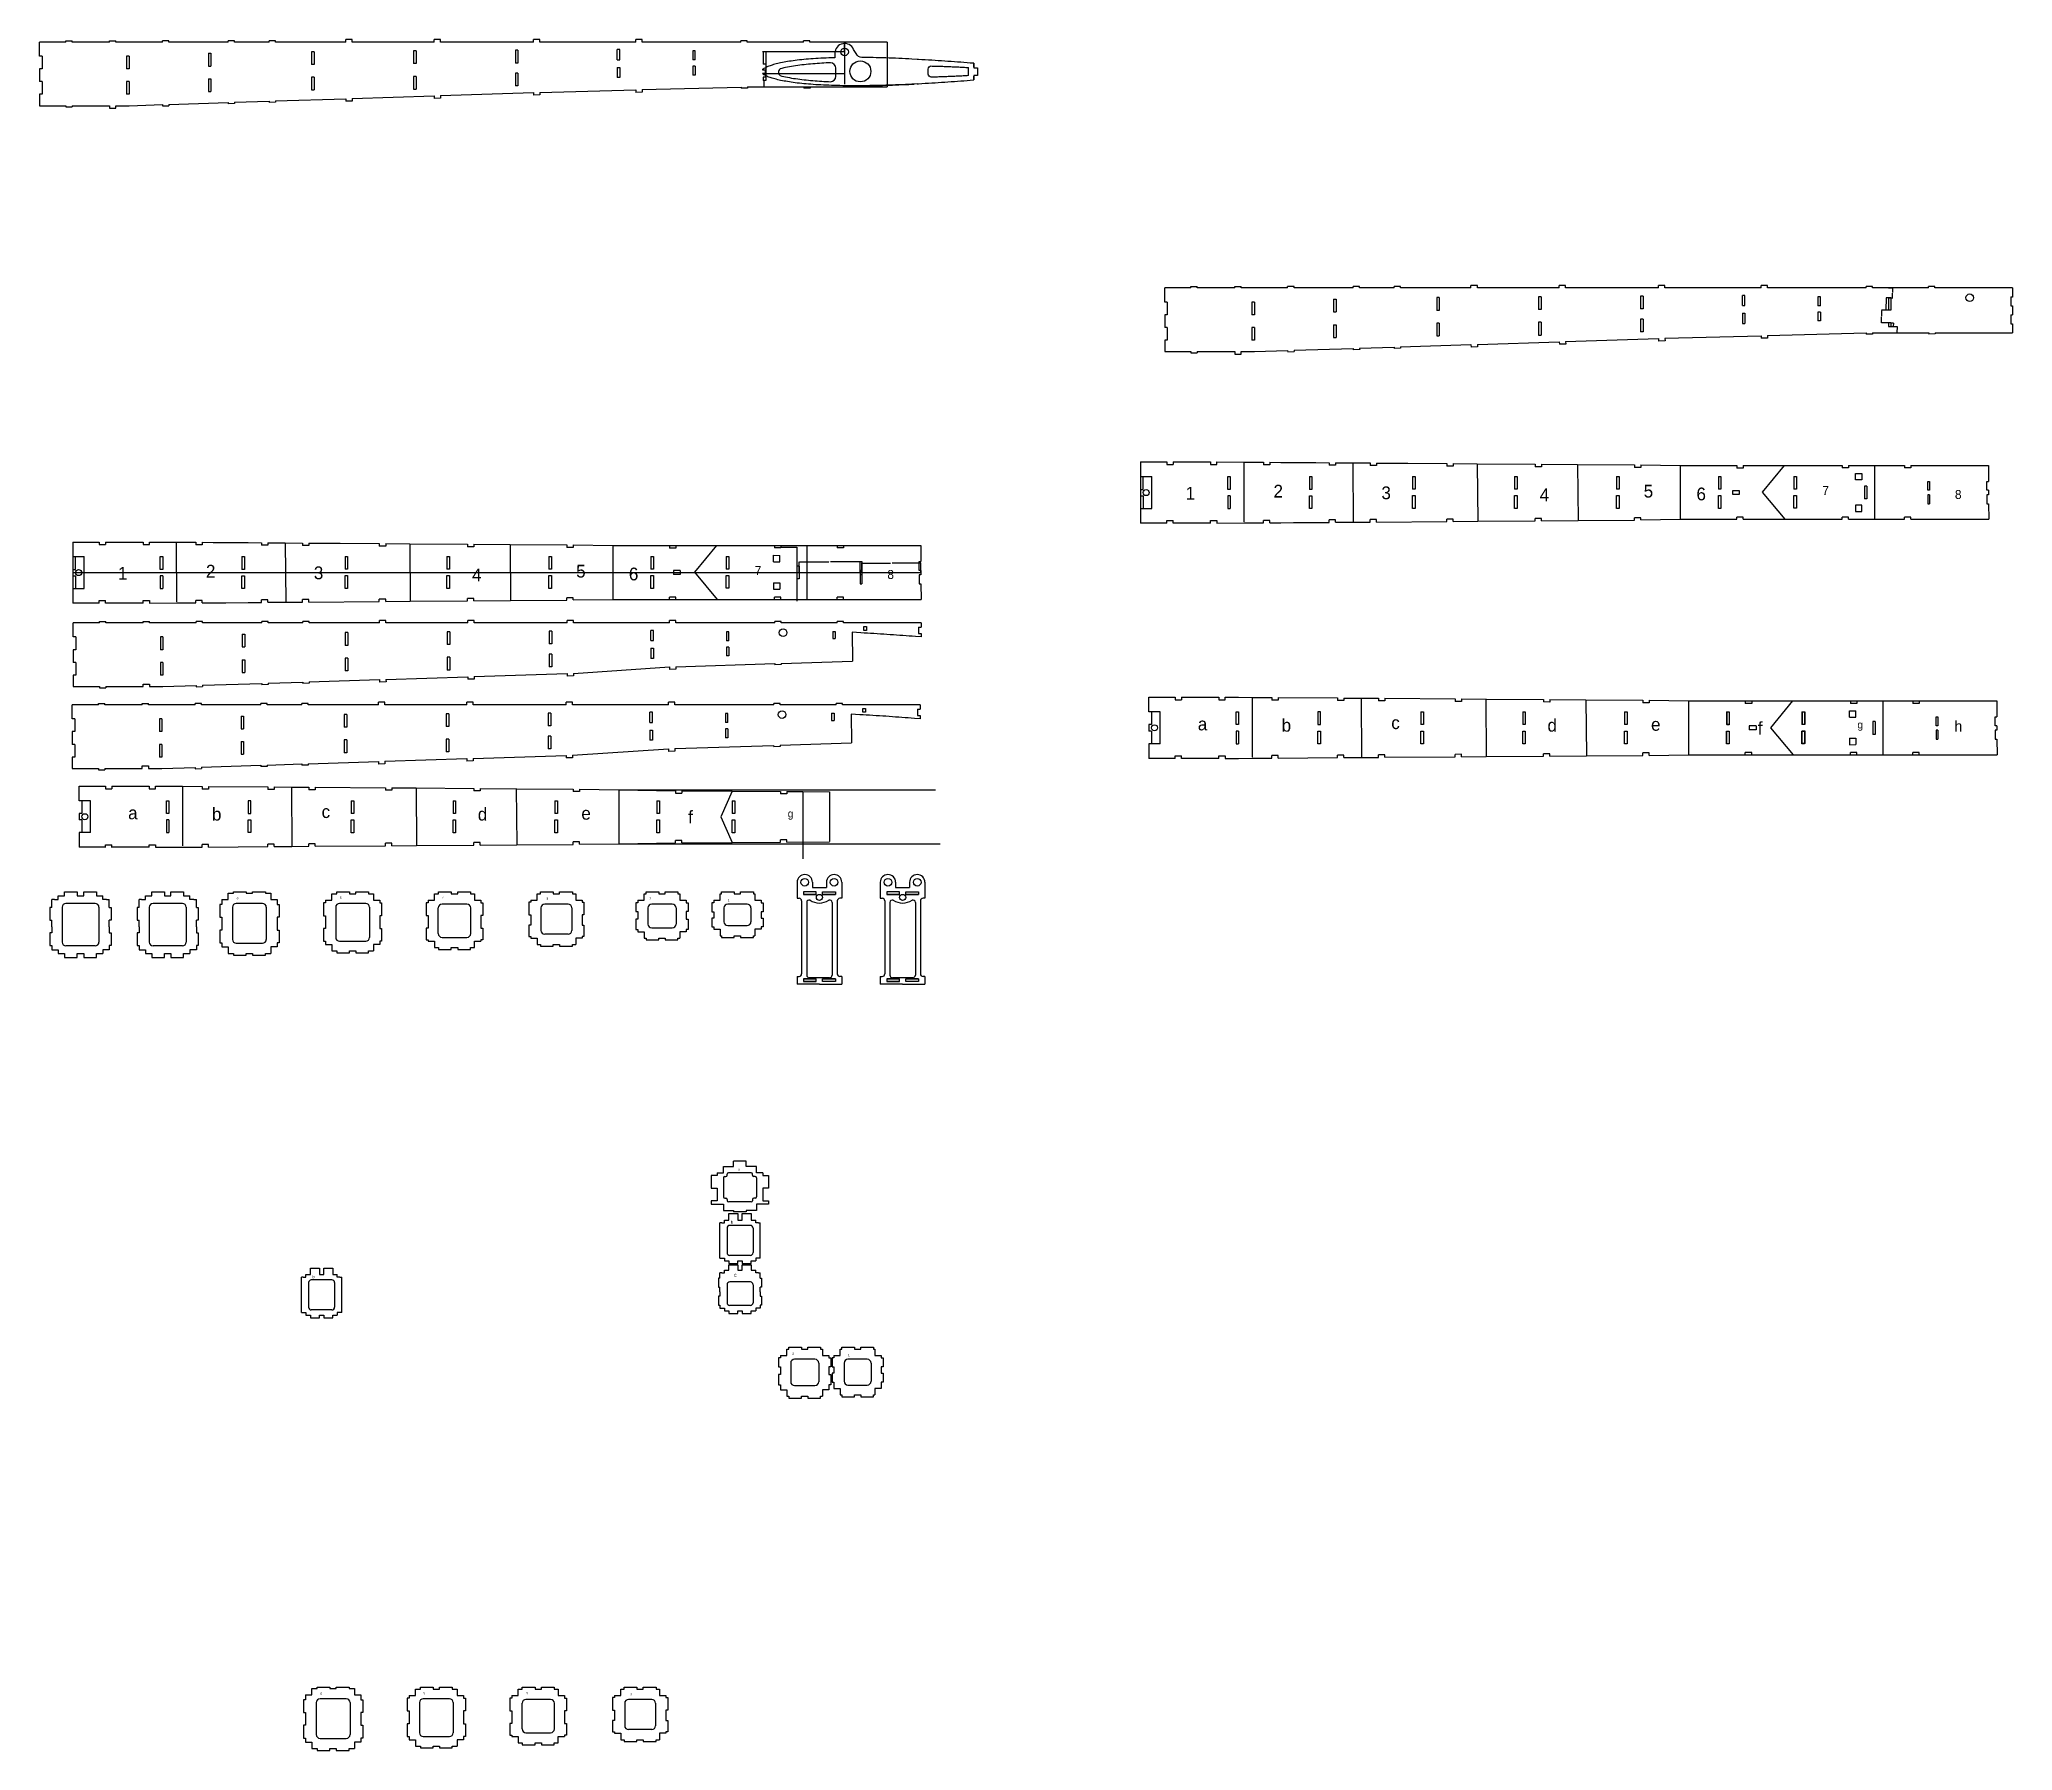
# Model space of a CAD drawing. Extents: x 8453 to 11023, y 19221 to 20564.
# Drawn here: x 9474 to 11023, y 19221 to 20564 of the extents above; entities that cross this region are included whole.
import ezdxf

# ---------------------------------------------------------------- set-up
doc = ezdxf.new("R2010")
doc.units = 0
doc.header["$MEASUREMENT"] = 0
doc.layers.get('0').update_dxf_attribs({"linetype": 'CONTINUOUS'})
doc.layers.get('Defpoints').update_dxf_attribs({"linetype": 'CONTINUOUS'})
doc.layers.add('7', color=7, linetype='CONTINUOUS')
doc.styles.add('样式_40', font='txt', dxfattribs={"height": 10})
doc.dimstyles.get("Standard").update_dxf_attribs({"dimtxt": 0.18, "dimasz": 0.18, "dimexe": 0.18, "dimexo": 0.0625, "dimgap": 0.09, "dimtad": 0, "dimtih": 1, "dimtoh": 1, "dimdec": 4, "dimzin": 0, "dimdsep": 46, "dimtxsty": 'STANDARD', "dimcen": 0.09, "dimadec": 0, "dimazin": 0, "dimtfac": 1, "dimtdec": 4, "dimtofl": 0, "dimtmove": 2, "dimatfit": 3, "dimfxl": 1, "dimtolj": 1, "dimtzin": 0, "dimarcsym": 0})

msp = doc.modelspace()

# ---------------------------------------------------------------- texts
at = {"linetype": 'ByBlock', "attachment_point": 1}
for s, width, gutter_width, insert, char_height in [('{\\C1;h}', 10.6435538, 41.99299, (10977.11527, 20029.07976), 8.398597), ('{\\C1;b}', 2.4478613, 11.47179, (10016.66791, 19636.5572), 2.294358), ('{\\C1;b}', 2.4478613, 11.47179, (9688.16062, 19593.73131), 2.294358), ('{\\C1;c}', 4.2188295, 15.12074, (10019.14941, 19595.61353), 3.024149)]:
    msp.add_mtext_dynamic_manual_height_columns(s, width=width, gutter_width=gutter_width, heights=[0], dxfattribs=dict(at, insert=insert, char_height=char_height))

# ---------------------------------------------------------------- blocks, each defined once
blk = doc.blocks.new('*U27')
at = {"color": 242, "linetype": 'ByBlock', "style": '样式_40'}
blk.add_text('1', height=10, dxfattribs=at).set_placement((9540.5, 20140))
blk = doc.blocks.new('*U28')
at = {"color": 242, "linetype": 'ByBlock', "style": '样式_40'}
blk.add_text('2', height=10, dxfattribs=at).set_placement((9609.5, 20141.6))
blk = doc.blocks.new('*U29')
at = {"color": 242, "linetype": 'ByBlock', "style": '样式_40'}
blk.add_text('3', height=10, dxfattribs=at).set_placement((9694.2, 20140.3))
blk = doc.blocks.new('*U30')
at = {"color": 242, "linetype": 'ByBlock', "style": '样式_40'}
blk.add_text('4', height=10, dxfattribs=at).set_placement((9818.4, 20138.7))
blk = doc.blocks.new('*U31')
at = {"color": 242, "linetype": 'ByBlock', "style": '样式_40'}
blk.add_text('5', height=10, dxfattribs=at).set_placement((9900.1, 20141.6))
blk = doc.blocks.new('*U32')
at = {"color": 242, "linetype": 'ByBlock', "style": '样式_40'}
blk.add_text('6', height=10, dxfattribs=at).set_placement((9941.5, 20139.4))
blk = doc.blocks.new('*U33')
at = {"color": 242, "linetype": 'ByBlock', "style": '样式_40'}
blk.add_text('a', height=10, dxfattribs=at).set_placement((9543.5, 19951.8))
blk = doc.blocks.new('*U34')
at = {"color": 242, "linetype": 'ByBlock', "style": '样式_40'}
blk.add_text('b', height=10, dxfattribs=at).set_placement((9609.3, 19950.8))
blk = doc.blocks.new('*U35')
at = {"color": 242, "linetype": 'ByBlock', "style": '样式_40'}
blk.add_text('c', height=10, dxfattribs=at).set_placement((9695.4, 19952.8))
blk = doc.blocks.new('*U36')
at = {"color": 242, "linetype": 'ByBlock', "style": '样式_40'}
blk.add_text('d', height=10, dxfattribs=at).set_placement((9818, 19950.8))
blk = doc.blocks.new('*U37')
at = {"color": 242, "linetype": 'ByBlock', "style": '样式_40'}
blk.add_text('e', height=10, dxfattribs=at).set_placement((9899.3, 19951.5))
blk = doc.blocks.new('*U38')
at = {"color": 242, "linetype": 'ByBlock', "style": '样式_40'}
blk.add_text('f', height=10, dxfattribs=at).set_placement((9983.1, 19948.5))
blk = doc.blocks.new('*U39')
at = {"color": 244, "linetype": 'ByBlock'}
blk.add_text('1', height=1.8, dxfattribs=at).set_placement((10014.3, 19887.5))
blk = doc.blocks.new('*U40')
at = {"color": 244, "linetype": 'ByBlock'}
blk.add_text('2', height=1.8, dxfattribs=at).set_placement((9952.8, 19888.6))
blk = doc.blocks.new('*U41')
at = {"color": 244, "linetype": 'ByBlock'}
blk.add_text('3', height=1.8, dxfattribs=at).set_placement((9871.9, 19888.5))
blk = doc.blocks.new('*U42')
at = {"color": 244, "linetype": 'ByBlock'}
blk.add_text('4', height=1.8, dxfattribs=at).set_placement((9790, 19889.2))
blk = doc.blocks.new('*U43')
at = {"color": 244, "linetype": 'ByBlock'}
blk.add_text('5', height=1.8, dxfattribs=at).set_placement((9709.6, 19889.3))
blk = doc.blocks.new('*U44')
at = {"color": 244, "linetype": 'ByBlock'}
blk.add_text('6', height=1.8, dxfattribs=at).set_placement((9628.7, 19888.9))
blk = doc.blocks.new('*U45')
at = {"color": 244, "linetype": 'ByBlock'}
blk.add_text('g', height=6, dxfattribs=at).set_placement((10061.3, 19953.3))
blk = doc.blocks.new('*U46')
at = {"color": 244, "linetype": 'ByBlock'}
blk.add_text('7', height=7, dxfattribs=at).set_placement((10040.3, 20143.6))
blk = doc.blocks.new('*U47')
at = {"color": 244, "linetype": 'ByBlock'}
blk.add_text('8', height=7, dxfattribs=at).set_placement((10144.4, 20140.5))
blk = doc.blocks.new('*U83')
at = {"color": 244, "linetype": 'ByBlock'}
blk.add_text('3', height=1.8, dxfattribs=at).set_placement((9871.9, 19888.5))
blk = doc.blocks.new('*U84')
at = {"color": 244, "linetype": 'ByBlock'}
blk.add_text('4', height=1.8, dxfattribs=at).set_placement((9790, 19889.2))
blk = doc.blocks.new('*U85')
at = {"color": 244, "linetype": 'ByBlock'}
blk.add_text('5', height=1.8, dxfattribs=at).set_placement((9709.6, 19889.3))
blk = doc.blocks.new('*U86')
at = {"color": 244, "linetype": 'ByBlock'}
blk.add_text('6', height=1.8, dxfattribs=at).set_placement((9628.7, 19888.9))
blk = doc.blocks.new('*U92')
at = {"color": 244, "linetype": 'ByBlock'}
blk.add_text('2', height=1.8, dxfattribs=at).set_placement((9952.8, 19888.6))
blk = doc.blocks.new('*U93')
at = {"color": 244, "linetype": 'ByBlock'}
blk.add_text('1', height=1.8, dxfattribs=at).set_placement((10014.3, 19887.5))
blk = doc.blocks.new('*U103')
at = {"color": 242, "linetype": 'ByBlock', "style": '样式_40'}
blk.add_text('a', height=10, dxfattribs=at).set_placement((9543.5, 19951.8))
blk = doc.blocks.new('*U104')
at = {"color": 242, "linetype": 'ByBlock', "style": '样式_40'}
blk.add_text('b', height=10, dxfattribs=at).set_placement((9609.3, 19950.8))
blk = doc.blocks.new('*U105')
at = {"color": 242, "linetype": 'ByBlock', "style": '样式_40'}
blk.add_text('c', height=10, dxfattribs=at).set_placement((9695.4, 19952.8))
blk = doc.blocks.new('*U106')
at = {"color": 242, "linetype": 'ByBlock', "style": '样式_40'}
blk.add_text('d', height=10, dxfattribs=at).set_placement((9818, 19950.8))
blk = doc.blocks.new('*U107')
at = {"color": 242, "linetype": 'ByBlock', "style": '样式_40'}
blk.add_text('e', height=10, dxfattribs=at).set_placement((9899.3, 19951.5))
blk = doc.blocks.new('*U108')
at = {"color": 242, "linetype": 'ByBlock', "style": '样式_40'}
blk.add_text('f', height=10, dxfattribs=at).set_placement((9983.1, 19948.5))
blk = doc.blocks.new('*U109')
at = {"color": 244, "linetype": 'ByBlock'}
blk.add_text('g', height=6, dxfattribs=at).set_placement((10061.3, 19953.3))
blk = doc.blocks.new('*D118')
at = {"color": 0, "linetype": 'ByBlock', "lineweight": -2, "transparency": 16777216}
for p, q in [((10070.4, 20145.6), (10070.4, 20154)), ((10070.6, 20153.9), (10093.6, 20153.9)), ((10117.9, 20153.9), (10094.9, 20153.9)), ((10118.1, 20145.6), (10118.1, 20154))]:
    blk.add_line(p, q, dxfattribs=at)
at = {"color": 0, "linetype": 'ByBlock', "transparency": 16777216}
for points in [[(10070.6, 20153.9), (10070.6, 20153.8), (10070.4, 20153.9)], [(10117.9, 20153.9), (10117.9, 20153.8), (10118.1, 20153.9)]]:
    blk.add_solid(points, dxfattribs=at)
at = {"layer": 'Defpoints', "color": 0, "linetype": 'ByBlock', "transparency": 16777216}
for p in [(10118.1, 20153.9), (10070.4, 20145.5), (10118.1, 20145.5)]:
    blk.add_point(p, dxfattribs=at)
at = {"color": 0, "linetype": 'ByBlock', "transparency": 16777216, "insert": (10094.3, 20153.9), "char_height": 0.18, "attachment_point": 5}
blk.add_mtext('\\A1;47.7249', dxfattribs=at)
blk = doc.blocks.new('*D119')
at = {"color": 0, "linetype": 'ByBlock', "lineweight": -2, "transparency": 16777216}
for p, q in [((10119.5, 20145.6), (10119.5, 20153.2)), ((10119.7, 20153), (10142.1, 20153)), ((10165.7, 20153), (10143.3, 20153)), ((10165.9, 20145.6), (10165.9, 20153.2))]:
    blk.add_line(p, q, dxfattribs=at)
at = {"color": 0, "linetype": 'ByBlock', "transparency": 16777216}
for points in [[(10119.7, 20153), (10119.7, 20153), (10119.5, 20153)], [(10165.7, 20153), (10165.7, 20153), (10165.9, 20153)]]:
    blk.add_solid(points, dxfattribs=at)
at = {"layer": 'Defpoints', "color": 0, "linetype": 'ByBlock', "transparency": 16777216}
for p in [(10165.9, 20153), (10119.5, 20145.5), (10165.9, 20145.5)]:
    blk.add_point(p, dxfattribs=at)
at = {"color": 0, "linetype": 'ByBlock', "transparency": 16777216, "insert": (10142.7, 20153), "char_height": 0.18, "attachment_point": 5}
blk.add_mtext('\\A1;46.3158', dxfattribs=at)
blk = doc.blocks.new('*U120')
at = {"color": 242, "linetype": 'ByBlock', "style": '样式_40'}
blk.add_text('1', height=10, dxfattribs=at).set_placement((9540.5, 20140))
blk = doc.blocks.new('*U121')
at = {"color": 242, "linetype": 'ByBlock', "style": '样式_40'}
blk.add_text('2', height=10, dxfattribs=at).set_placement((9609.5, 20141.6))
blk = doc.blocks.new('*U122')
at = {"color": 242, "linetype": 'ByBlock', "style": '样式_40'}
blk.add_text('3', height=10, dxfattribs=at).set_placement((9694.2, 20140.3))
blk = doc.blocks.new('*U123')
at = {"color": 242, "linetype": 'ByBlock', "style": '样式_40'}
blk.add_text('4', height=10, dxfattribs=at).set_placement((9818.4, 20138.7))
blk = doc.blocks.new('*U124')
at = {"color": 242, "linetype": 'ByBlock', "style": '样式_40'}
blk.add_text('5', height=10, dxfattribs=at).set_placement((9900.1, 20141.6))
blk = doc.blocks.new('*U125')
at = {"color": 242, "linetype": 'ByBlock', "style": '样式_40'}
blk.add_text('6', height=10, dxfattribs=at).set_placement((9941.5, 20139.4))
blk = doc.blocks.new('*U126')
at = {"color": 244, "linetype": 'ByBlock'}
blk.add_text('7', height=7, dxfattribs=at).set_placement((10040.3, 20143.6))
blk = doc.blocks.new('*U127')
at = {"color": 244, "linetype": 'ByBlock'}
blk.add_text('8', height=7, dxfattribs=at).set_placement((10144.4, 20140.5))
blk = doc.blocks.new('*U139')
at = {"color": 244, "linetype": 'ByBlock'}
blk.add_text('a', height=1.8, dxfattribs=at).set_placement((10165.7, 19890.6))
blk = doc.blocks.new('*D140')
at = {"color": 0, "linetype": 'ByBlock', "lineweight": -2, "transparency": 16777216}
for p, q in [((10925.4, 20369), (10928.7, 20369)), ((10928.5, 20368.8), (10928.5, 20365.3)), ((10925.4, 20361.2), (10928.7, 20361.2)), ((10928.5, 20361.4), (10928.5, 20364.9))]:
    blk.add_line(p, q, dxfattribs=at)
at = {"color": 0, "linetype": 'ByBlock', "transparency": 16777216}
for points in [[(10928.5, 20368.8), (10928.5, 20368.8), (10928.5, 20369)], [(10928.5, 20361.4), (10928.5, 20361.4), (10928.5, 20361.2)]]:
    blk.add_solid(points, dxfattribs=at)
at = {"layer": 'Defpoints', "color": 0, "linetype": 'ByBlock', "transparency": 16777216}
for p in [(10925.3, 20369), (10928.5, 20369), (10925.3, 20361.2)]:
    blk.add_point(p, dxfattribs=at)
at = {"color": 0, "linetype": 'ByBlock', "transparency": 16777216, "insert": (10928.5, 20365.1), "char_height": 0.18, "attachment_point": 5}
blk.add_mtext('\\A1;7.7638', dxfattribs=at)
blk = doc.blocks.new('*D141')
at = {"color": 0, "linetype": 'ByBlock', "lineweight": -2, "transparency": 16777216}
for p, q in [((10925.3, 20361.2), (10923.5, 20361.2)), ((10923.6, 20361.1), (10923.6, 20356.5)), ((10923.6, 20351.7), (10923.6, 20356.2)), ((10925.3, 20351.5), (10923.5, 20351.5))]:
    blk.add_line(p, q, dxfattribs=at)
at = {"color": 0, "linetype": 'ByBlock', "transparency": 16777216}
for points in [[(10923.6, 20361.1), (10923.7, 20361.1), (10923.6, 20361.2)], [(10923.6, 20351.7), (10923.7, 20351.7), (10923.6, 20351.5)]]:
    blk.add_solid(points, dxfattribs=at)
at = {"layer": 'Defpoints', "color": 0, "linetype": 'ByBlock', "transparency": 16777216}
for p in [(10925.3, 20361.2), (10923.6, 20351.5), (10925.3, 20351.5)]:
    blk.add_point(p, dxfattribs=at)
at = {"color": 0, "linetype": 'ByBlock', "transparency": 16777216, "insert": (10923.6, 20356.4), "char_height": 0.18, "attachment_point": 5}
blk.add_mtext('\\A1;9.7655', dxfattribs=at)
blk = doc.blocks.new('*D142')
at = {"color": 0, "linetype": 'ByBlock', "lineweight": -2, "transparency": 16777216}
for p, q in [((10925.3, 20351.5), (10919.9, 20351.5)), ((10925.3, 20341.5), (10919.9, 20341.5)), ((10920, 20351.3), (10920, 20346.7)), ((10920, 20341.7), (10920, 20346.3))]:
    blk.add_line(p, q, dxfattribs=at)
at = {"color": 0, "linetype": 'ByBlock', "transparency": 16777216}
for points in [[(10920, 20351.3), (10920.1, 20351.3), (10920, 20351.5)], [(10920, 20341.7), (10920.1, 20341.7), (10920, 20341.5)]]:
    blk.add_solid(points, dxfattribs=at)
at = {"layer": 'Defpoints', "color": 0, "linetype": 'ByBlock', "transparency": 16777216}
for p in [(10920, 20341.5), (10925.3, 20351.5), (10925.3, 20341.5)]:
    blk.add_point(p, dxfattribs=at)
at = {"color": 0, "linetype": 'ByBlock', "transparency": 16777216, "insert": (10920, 20346.5), "char_height": 0.18, "attachment_point": 5}
blk.add_mtext('\\A1;10.0000', dxfattribs=at)
blk = doc.blocks.new('*D143')
at = {"color": 0, "linetype": 'ByBlock', "lineweight": -2, "transparency": 16777216}
for p, q in [((10927.4, 20341.5), (10929.4, 20341.5)), ((10927.4, 20338.8), (10929.4, 20338.8)), ((10929.2, 20341.3), (10929.2, 20340.3)), ((10929.2, 20338.9), (10929.2, 20339.9))]:
    blk.add_line(p, q, dxfattribs=at)
at = {"color": 0, "linetype": 'ByBlock', "transparency": 16777216}
for points in [[(10929.2, 20341.3), (10929.2, 20341.3), (10929.2, 20341.5)], [(10929.2, 20338.9), (10929.2, 20338.9), (10929.2, 20338.8)]]:
    blk.add_solid(points, dxfattribs=at)
at = {"layer": 'Defpoints', "color": 0, "linetype": 'ByBlock', "transparency": 16777216}
for p in [(10927.3, 20341.5), (10927.3, 20338.8), (10929.2, 20338.8)]:
    blk.add_point(p, dxfattribs=at)
at = {"color": 0, "linetype": 'ByBlock', "transparency": 16777216, "insert": (10929.2, 20340.1), "char_height": 0.18, "attachment_point": 5}
blk.add_mtext('\\A1;2.7103', dxfattribs=at)
blk = doc.blocks.new('*D144')
at = {"color": 0, "linetype": 'ByBlock', "lineweight": -2, "transparency": 16777216}
for p, q in [((10927.4, 20338.8), (10932.3, 20338.8)), ((10932.1, 20338.6), (10932.1, 20336.4)), ((10927.4, 20333.8), (10932.3, 20333.8)), ((10932.1, 20334), (10932.1, 20336.1))]:
    blk.add_line(p, q, dxfattribs=at)
at = {"color": 0, "linetype": 'ByBlock', "transparency": 16777216}
for points in [[(10932.1, 20338.6), (10932.1, 20338.6), (10932.1, 20338.8)], [(10932.1, 20334), (10932.1, 20334), (10932.1, 20333.8)]]:
    blk.add_solid(points, dxfattribs=at)
at = {"layer": 'Defpoints', "color": 0, "linetype": 'ByBlock', "transparency": 16777216}
for p in [(10927.3, 20338.8), (10927.3, 20333.8), (10932.1, 20333.8)]:
    blk.add_point(p, dxfattribs=at)
at = {"color": 0, "linetype": 'ByBlock', "transparency": 16777216, "insert": (10932.1, 20336.3), "char_height": 0.18, "attachment_point": 5}
blk.add_mtext('\\A1;4.9873', dxfattribs=at)

# ---------------------------------------------------------------- dimensions: what is measured, and where the dimension line sits
at = {"linetype": 'ByBlock'}
for base, p1, p2, picture, middle in [((10928.50263, 20369.00056), (10925.31899, 20361.2368), (10925.31899, 20369.00056), '*D140', (10928.50263, 20365.11868)), ((10923.6402, 20351.4713), (10925.31899, 20361.2368), (10925.31899, 20351.4713), '*D141', (10923.6402, 20356.35405)), ((10920.03942, 20341.4713), (10925.31899, 20351.4713), (10925.31899, 20341.4713), '*D142', (10920.03942, 20346.4713)), ((10929.19158, 20338.76096), (10927.31899, 20341.4713), (10927.31899, 20338.76096), '*D143', (10929.19158, 20340.11613)), ((10932.11765, 20333.77369), (10927.31899, 20338.76096), (10927.31899, 20333.77369), '*D144', (10932.11765, 20336.26732))]:
    dim = msp.add_linear_dim(base=base, p1=p1, p2=p2, angle=90, dimstyle='STANDARD', override={"dimtmove": 0}, dxfattribs=at)
    dim.commit()
    dim.dimension.update_dxf_attribs({"geometry": picture, "text_midpoint": middle})
for base, p1, p2, picture, middle in [((10118.12535, 20153.86528), (10070.40045, 20145.50326), (10118.12535, 20145.50326), '*D118', (10094.2629, 20153.86528)), ((10165.85025, 20153.0021), (10119.53443, 20145.50326), (10165.85025, 20145.50326), '*D119', (10142.69234, 20153.0021))]:
    dim = msp.add_linear_dim(base=base, p1=p1, p2=p2, dimstyle='STANDARD', override={"dimtmove": 0}, dxfattribs=at)
    dim.commit()
    dim.dimension.update_dxf_attribs({"geometry": picture, "text_midpoint": middle})

# ---------------------------------------------------------------- linework, layer by layer
for p, q in [((9473.90525, 20551.03235), (9473.90525, 20562.08821)), ((9494.53879, 20562.08821), (9473.90525, 20562.08821)), ((9494.53879, 20562.08821), (9494.53879, 20563.08821)), ((9494.53879, 20563.08821), (9499.53879, 20563.08821)), ((9499.53879, 20562.08821), (9499.53879, 20563.08821)), ((9528.88628, 20562.08821), (9499.53879, 20562.08821)), ((9528.88628, 20562.08821), (9528.88628, 20563.08821)), ((9528.88628, 20563.08821), (9533.88628, 20563.08821)), ((9533.88628, 20562.08821), (9533.88628, 20563.08821)), ((9570.43441, 20562.08821), (9533.88628, 20562.08821)), ((9570.43441, 20562.08821), (9570.43441, 20563.08821)), ((9575.43441, 20563.08821), (9570.43441, 20563.08821)), ((9575.43441, 20562.08821), (9575.43441, 20563.08821)), ((9621.97369, 20562.08821), (9575.43441, 20562.08821)), ((9621.97369, 20562.08821), (9621.97369, 20563.08821)), ((9626.97369, 20563.08821), (9621.97369, 20563.08821)), ((9626.97369, 20562.08821), (9626.97369, 20563.08821)), ((9654.12891, 20562.08821), (9626.97369, 20562.08821)), ((9654.12891, 20562.08821), (9654.12891, 20563.08821)), ((9659.12891, 20563.08821), (9654.12891, 20563.08821)), ((9659.12891, 20562.08821), (9659.12891, 20563.08821)), ((9714.37232, 20562.08821), (9659.12891, 20562.08821)), ((9687.4919, 20554.47016), (9687.4919, 20544.47016)), ((9689.4919, 20554.47016), (9687.4919, 20554.47016)), ((9689.4919, 20554.47016), (9689.4919, 20544.47016)), ((9714.37232, 20562.08821), (9714.37232, 20564.08821)), ((9719.37232, 20564.08821), (9714.37232, 20564.08821)), ((9719.37232, 20562.08821), (9719.37232, 20564.08821)), ((9783.67334, 20562.08821), (9719.37232, 20562.08821)), ((9767.4919, 20555.10074), (9767.4919, 20545.10074)), ((9769.4919, 20555.10074), (9767.4919, 20555.10074)), ((9769.4919, 20555.10074), (9769.4919, 20545.10074)), ((9783.67334, 20562.08821), (9783.67334, 20564.08821)), ((9788.67334, 20564.08821), (9783.67334, 20564.08821)), ((9788.67334, 20562.08821), (9788.67334, 20564.08821)), ((9861.63577, 20562.08821), (9788.67334, 20562.08821)), ((9847.4919, 20555.56196), (9847.4919, 20545.56196)), ((9849.4919, 20555.56196), (9847.4919, 20555.56196)), ((9849.4919, 20555.56196), (9849.4919, 20545.56196)), ((9861.63577, 20562.08821), (9861.63577, 20564.08821)), ((9866.63577, 20564.08821), (9861.63577, 20564.08821)), ((9866.63577, 20562.08821), (9866.63577, 20564.08821)), ((9942.02384, 20562.08821), (9866.63577, 20562.08821)), ((9942.02384, 20562.08821), (9942.02384, 20564.08821)), ((9947.02384, 20564.08821), (9942.02384, 20564.08821)), ((9947.02384, 20562.08821), (9947.02384, 20564.08821)), ((10024.54825, 20562.08821), (9947.02384, 20562.08821)), ((10024.54825, 20562.08821), (10024.54825, 20563.08821)), ((10029.54825, 20563.08821), (10024.54825, 20563.08821)), ((10029.54825, 20562.08821), (10029.54825, 20563.08821)), ((10073.61014, 20562.08821), (10029.54825, 20562.08821)), ((10044.02981, 20554.32446), (10042.02981, 20554.32446)), ((10073.61014, 20562.08821), (10073.61014, 20563.08821)), ((10078.61014, 20563.08821), (10073.61014, 20563.08821)), ((10078.61014, 20562.08821), (10078.61014, 20563.08821)), ((10139.4813, 20562.08821), (10078.61014, 20562.08821)), ((9475.90525, 20551.03235), (9473.90525, 20551.03235)), ((9475.90525, 20541.03235), (9473.90525, 20541.03235)), ((9473.90525, 20541.03235), (9473.90525, 20531.03235)), ((9475.90525, 20551.03235), (9475.90525, 20541.03235)), ((9542.34856, 20551.03235), (9542.34856, 20541.03235)), ((9544.34856, 20551.03235), (9542.34856, 20551.03235)), ((9544.34856, 20541.03235), (9542.34856, 20541.03235)), ((9544.34856, 20551.03235), (9544.34856, 20541.03235)), ((9606.4919, 20553.22534), (9606.4919, 20543.22534)), ((9606.4919, 20553.22534), (9608.4919, 20553.22534)), ((9606.4919, 20543.22534), (9608.4919, 20543.22534)), ((9608.4919, 20553.22534), (9608.4919, 20543.22534)), ((9689.4919, 20544.47016), (9687.4919, 20544.47016)), ((9769.4919, 20545.10074), (9767.4919, 20545.10074)), ((9849.4919, 20545.56196), (9847.4919, 20545.56196)), ((9927.43462, 20548.18608), (9929.43462, 20548.18608)), ((9927.43462, 20542.18608), (9929.43462, 20542.18608)), ((9988.67859, 20548.12239), (9986.67859, 20548.12239)), ((9988.67859, 20543.12239), (9986.67859, 20543.12239)), ((10203.09606, 20535.68156), (10203.09606, 20542.0566)), ((10207.38738, 20542.35137), (10207.38738, 20545.34588)), ((9475.90525, 20531.03235), (9473.90525, 20531.03235)), ((9475.90525, 20531.03235), (9475.90525, 20521.03235)), ((9544.34856, 20531.03235), (9542.34856, 20531.03235)), ((9542.34856, 20531.03235), (9542.34856, 20521.03235)), ((9544.34856, 20531.03235), (9544.34856, 20521.03235)), ((9606.4919, 20533.22534), (9608.4919, 20533.22534)), ((9606.4919, 20533.22534), (9606.4919, 20523.22534)), ((9606.4919, 20523.22534), (9608.4919, 20523.22534)), ((9608.4919, 20533.22534), (9608.4919, 20523.22534)), ((9689.4919, 20534.47016), (9687.4919, 20534.47016)), ((9687.4919, 20534.47016), (9687.4919, 20524.47016)), ((9689.4919, 20534.47016), (9689.4919, 20524.47016)), ((9769.4919, 20535.10074), (9767.4919, 20535.10074)), ((9767.4919, 20535.10074), (9767.4919, 20525.10074)), ((9769.4919, 20535.10074), (9769.4919, 20525.10074)), ((9849.4919, 20537.56196), (9847.4919, 20537.56196)), ((9847.4919, 20537.56196), (9847.4919, 20527.56196)), ((9849.4919, 20527.56196), (9847.4919, 20527.56196)), ((9849.4919, 20537.56196), (9849.4919, 20527.56196)), ((9866.62559, 20522.49418), (9866.69015, 20520.49522)), ((9942.08759, 20524.53389), (9942.15215, 20522.53493)), ((9947.15198, 20522.69642), (9942.15215, 20522.53493)), ((9947.08834, 20524.66682), (9947.15198, 20522.69642)), ((10024.64143, 20526.72841), (10024.67371, 20525.72893)), ((10029.67354, 20525.89042), (10024.67371, 20525.72893)), ((10029.64218, 20526.86135), (10029.67354, 20525.89042)), ((10044.02981, 20534.55896), (10042.02981, 20534.55896)), ((10073.84886, 20526.86135), (10073.86631, 20525.8615)), ((10078.86555, 20525.94876), (10073.86631, 20525.8615)), ((10078.84688, 20526.86135), (10078.86555, 20525.94876)), ((10207.38738, 20532.29702), (10207.38738, 20535.29697)), ((9475.90525, 20521.03235), (9473.90525, 20521.03235)), ((9473.90525, 20521.03235), (9473.90525, 20512.08821)), ((9473.90525, 20512.08821), (9494.53879, 20512.08821)), ((9494.53879, 20512.08821), (9494.53879, 20511.08821)), ((9494.53879, 20511.08821), (9499.53879, 20511.08821)), ((9499.53879, 20512.08821), (9528.88628, 20512.08821)), ((9499.53879, 20512.08821), (9499.53879, 20511.08821)), ((9528.88628, 20512.08821), (9528.88628, 20510.08821)), ((9528.88628, 20510.08821), (9533.87104, 20510.08821)), ((9533.87104, 20510.08821), (9533.87104, 20512.08821)), ((9533.87104, 20512.08821), (9544.34856, 20512.08821)), ((9544.34856, 20521.03235), (9542.34856, 20521.03235)), ((9544.34856, 20512.08821), (9570.43424, 20512.93075)), ((9570.43434, 20512.9276), (9570.46663, 20511.92812)), ((9570.46663, 20511.92812), (9575.46646, 20512.08961)), ((9575.43417, 20513.08909), (9621.97187, 20514.59219)), ((9575.43417, 20513.08909), (9575.46646, 20512.08961)), ((9621.97186, 20514.59233), (9622.00414, 20513.59285)), ((9627.00397, 20513.75434), (9622.00414, 20513.59285)), ((9626.97169, 20514.75382), (9654.12599, 20515.63073)), ((9626.97169, 20514.75382), (9627.00397, 20513.75434)), ((9654.12599, 20515.63087), (9654.15827, 20514.63139)), ((9659.1581, 20514.79288), (9654.15827, 20514.63139)), ((9659.12582, 20515.79236), (9714.36734, 20517.57644)), ((9659.12582, 20515.79236), (9659.1581, 20514.79288)), ((9714.36734, 20517.57658), (9714.4319, 20515.57763)), ((9719.43173, 20515.73911), (9714.4319, 20515.57763)), ((9719.36717, 20517.73793), (9783.666, 20519.81469)), ((9719.36717, 20517.73807), (9719.43173, 20515.73911)), ((9783.666, 20519.81469), (9783.73056, 20517.81574)), ((9788.73039, 20517.97722), (9783.73056, 20517.81574)), ((9788.66583, 20519.97618), (9861.62576, 20522.33269)), ((9788.66583, 20519.97618), (9788.73039, 20517.97722)), ((9861.62576, 20522.33269), (9861.69032, 20520.33373)), ((9866.69015, 20520.49522), (9861.69032, 20520.33373)), ((10357.19443, 20357.94469), (10357.19443, 20369.00056)), ((10377.82797, 20369.00056), (10357.19443, 20369.00056)), ((10357.19443, 20357.94469), (10357.19443, 20369.00056)), ((10377.82797, 20369.00056), (10357.19443, 20369.00056)), ((10377.82797, 20369.00056), (10377.82797, 20370.00056)), ((10377.82797, 20370.00056), (10382.82797, 20370.00056)), ((10377.82797, 20369.00056), (10377.82797, 20370.00056)), ((10377.82797, 20370.00056), (10382.82797, 20370.00056)), ((10382.82797, 20369.00056), (10382.82797, 20370.00056)), ((10382.82797, 20369.00056), (10382.82797, 20370.00056)), ((10412.17546, 20369.00056), (10382.82797, 20369.00056)), ((10412.17546, 20369.00056), (10382.82797, 20369.00056)), ((10412.17546, 20369.00056), (10412.17546, 20370.00056)), ((10412.17546, 20370.00056), (10417.17546, 20370.00056)), ((10412.17546, 20369.00056), (10412.17546, 20370.00056)), ((10412.17546, 20370.00056), (10417.17546, 20370.00056)), ((10417.17546, 20369.00056), (10417.17546, 20370.00056)), ((10417.17546, 20369.00056), (10417.17546, 20370.00056)), ((10453.72359, 20369.00056), (10417.17546, 20369.00056)), ((10453.72359, 20369.00056), (10417.17546, 20369.00056)), ((10453.72359, 20369.00056), (10453.72359, 20370.00056)), ((10458.72359, 20370.00056), (10453.72359, 20370.00056)), ((10453.72359, 20369.00056), (10453.72359, 20370.00056)), ((10458.72359, 20370.00056), (10453.72359, 20370.00056)), ((10458.72359, 20369.00056), (10458.72359, 20370.00056)), ((10458.72359, 20369.00056), (10458.72359, 20370.00056)), ((10505.26286, 20369.00056), (10458.72359, 20369.00056)), ((10505.26286, 20369.00056), (10458.72359, 20369.00056)), ((10505.26286, 20369.00056), (10505.26286, 20370.00056)), ((10510.26286, 20370.00056), (10505.26286, 20370.00056)), ((10505.26286, 20369.00056), (10505.26286, 20370.00056)), ((10510.26286, 20370.00056), (10505.26286, 20370.00056)), ((10510.26286, 20369.00056), (10510.26286, 20370.00056)), ((10510.26286, 20369.00056), (10510.26286, 20370.00056)), ((10537.41809, 20369.00056), (10510.26286, 20369.00056)), ((10537.41809, 20369.00056), (10510.26286, 20369.00056)), ((10537.41809, 20369.00056), (10537.41809, 20370.00056)), ((10542.41809, 20370.00056), (10537.41809, 20370.00056)), ((10537.41809, 20369.00056), (10537.41809, 20370.00056)), ((10542.41809, 20370.00056), (10537.41809, 20370.00056)), ((10542.41809, 20369.00056), (10542.41809, 20370.00056)), ((10542.41809, 20369.00056), (10542.41809, 20370.00056)), ((10597.6615, 20369.00056), (10542.41809, 20369.00056)), ((10597.6615, 20369.00056), (10542.41809, 20369.00056)), ((10597.6615, 20369.00056), (10597.6615, 20371.00056)), ((10602.6615, 20371.00056), (10597.6615, 20371.00056)), ((10597.6615, 20369.00056), (10597.6615, 20371.00056)), ((10602.6615, 20371.00056), (10597.6615, 20371.00056)), ((10602.6615, 20369.00056), (10602.6615, 20371.00056)), ((10602.6615, 20369.00056), (10602.6615, 20371.00056)), ((10666.96252, 20369.00056), (10602.6615, 20369.00056)), ((10666.96252, 20369.00056), (10602.6615, 20369.00056)), ((10666.96252, 20369.00056), (10666.96252, 20371.00056)), ((10671.96252, 20371.00056), (10666.96252, 20371.00056)), ((10666.96252, 20369.00056), (10666.96252, 20371.00056)), ((10671.96252, 20371.00056), (10666.96252, 20371.00056)), ((10671.96252, 20369.00056), (10671.96252, 20371.00056)), ((10671.96252, 20369.00056), (10671.96252, 20371.00056)), ((10744.92495, 20369.00056), (10671.96252, 20369.00056)), ((10744.92495, 20369.00056), (10671.96252, 20369.00056)), ((10744.92495, 20369.00056), (10744.92495, 20371.00056)), ((10749.92495, 20371.00056), (10744.92495, 20371.00056)), ((10744.92495, 20369.00056), (10744.92495, 20371.00056)), ((10749.92495, 20371.00056), (10744.92495, 20371.00056)), ((10749.92495, 20369.00056), (10749.92495, 20371.00056)), ((10749.92495, 20369.00056), (10749.92495, 20371.00056)), ((10825.31302, 20369.00056), (10749.92495, 20369.00056)), ((10825.31302, 20369.00056), (10749.92495, 20369.00056)), ((10825.31302, 20369.00056), (10825.31302, 20371.00056)), ((10830.31302, 20371.00056), (10825.31302, 20371.00056)), ((10825.31302, 20369.00056), (10825.31302, 20371.00056)), ((10830.31302, 20371.00056), (10825.31302, 20371.00056)), ((10830.31302, 20369.00056), (10830.31302, 20371.00056)), ((10830.31302, 20369.00056), (10830.31302, 20371.00056)), ((10907.83743, 20369.00056), (10830.31302, 20369.00056)), ((10907.83743, 20369.00056), (10830.31302, 20369.00056)), ((10907.83743, 20369.00056), (10907.83743, 20370.00056)), ((10912.83743, 20370.00056), (10907.83743, 20370.00056)), ((10907.83743, 20369.00056), (10907.83743, 20370.00056)), ((10912.83743, 20370.00056), (10907.83743, 20370.00056)), ((10912.83743, 20369.00056), (10912.83743, 20370.00056)), ((10912.83743, 20369.00056), (10912.83743, 20370.00056)), ((10956.89931, 20369.00056), (10912.83743, 20369.00056)), ((10956.89931, 20369.00056), (10912.83743, 20369.00056)), ((10956.89931, 20369.00056), (10956.89931, 20370.00056)), ((10961.89931, 20370.00056), (10956.89931, 20370.00056)), ((10956.89931, 20369.00056), (10956.89931, 20370.00056)), ((10961.89931, 20370.00056), (10956.89931, 20370.00056)), ((10961.89931, 20369.00056), (10961.89931, 20370.00056)), ((10961.89931, 20369.00056), (10961.89931, 20370.00056)), ((11022.77048, 20369.00056), (10961.89931, 20369.00056)), ((11022.77048, 20369.00056), (10961.89931, 20369.00056)), ((11022.77048, 20369.00056), (11022.77048, 20361.83901)), ((10359.19443, 20357.94469), (10357.19443, 20357.94469)), ((10359.19443, 20357.94469), (10357.19443, 20357.94469)), ((10359.19443, 20357.94469), (10359.19443, 20347.94469)), ((10359.19443, 20357.94469), (10359.19443, 20347.94469)), ((10425.63774, 20357.94469), (10425.63774, 20347.94469)), ((10427.63774, 20357.94469), (10425.63774, 20357.94469)), ((10427.63774, 20357.94469), (10427.63774, 20347.94469)), ((10489.78108, 20360.13768), (10489.78108, 20350.13768)), ((10489.78108, 20360.13768), (10491.78108, 20360.13768)), ((10491.78108, 20360.13768), (10491.78108, 20350.13768)), ((10570.78108, 20361.3825), (10570.78108, 20351.3825)), ((10572.78108, 20361.3825), (10570.78108, 20361.3825)), ((10572.78108, 20361.3825), (10572.78108, 20351.3825)), ((10650.78108, 20362.01308), (10650.78108, 20352.01308)), ((10652.78108, 20362.01308), (10650.78108, 20362.01308)), ((10652.78108, 20362.01308), (10652.78108, 20352.01308)), ((10730.78108, 20362.4743), (10730.78108, 20352.4743)), ((10732.78108, 20362.4743), (10730.78108, 20362.4743)), ((10732.78108, 20352.4743), (10730.78108, 20352.4743)), ((10732.78108, 20362.4743), (10732.78108, 20352.4743)), ((10810.72379, 20355.09843), (10812.72379, 20355.09843)), ((10871.96777, 20355.03473), (10869.96777, 20355.03473)), ((10927.31899, 20361.2368), (10925.31899, 20361.2368)), ((11021.3614, 20361.95519), (11021.3614, 20354.90981)), ((11021.3614, 20361.95519), (11022.77048, 20361.95519)), ((11021.3614, 20361.95519), (11021.3614, 20354.90981)), ((11021.3614, 20361.95519), (11022.77048, 20361.95519)), ((11021.3614, 20354.90981), (11022.77048, 20354.90981)), ((11021.3614, 20354.90981), (11022.77048, 20354.90981)), ((11022.77048, 20354.90981), (11022.77048, 20347.86443)), ((11022.77048, 20354.90981), (11022.77048, 20347.86443)), ((10359.19443, 20347.94469), (10357.19443, 20347.94469)), ((10357.19443, 20347.94469), (10357.19443, 20337.94469)), ((10359.19443, 20347.94469), (10357.19443, 20347.94469)), ((10357.19443, 20347.94469), (10357.19443, 20337.94469)), ((10359.19443, 20337.94469), (10357.19443, 20337.94469)), ((10359.19443, 20337.94469), (10357.19443, 20337.94469)), ((10359.19443, 20337.94469), (10359.19443, 20327.94469)), ((10359.19443, 20337.94469), (10359.19443, 20327.94469)), ((10427.63774, 20347.94469), (10425.63774, 20347.94469)), ((10427.63774, 20337.94469), (10425.63774, 20337.94469)), ((10425.63774, 20337.94469), (10425.63774, 20327.94469)), ((10427.63774, 20337.94469), (10427.63774, 20327.94469)), ((10489.78108, 20350.13768), (10491.78108, 20350.13768)), ((10489.78108, 20340.13768), (10491.78108, 20340.13768)), ((10489.78108, 20340.13768), (10489.78108, 20330.13768)), ((10491.78108, 20340.13768), (10491.78108, 20330.13768)), ((10572.78108, 20351.3825), (10570.78108, 20351.3825)), ((10572.78108, 20341.3825), (10570.78108, 20341.3825)), ((10570.78108, 20341.3825), (10570.78108, 20331.3825)), ((10572.78108, 20341.3825), (10572.78108, 20331.3825)), ((10652.78108, 20352.01308), (10650.78108, 20352.01308)), ((10652.78108, 20342.01308), (10650.78108, 20342.01308)), ((10650.78108, 20342.01308), (10650.78108, 20332.01308)), ((10652.78108, 20342.01308), (10652.78108, 20332.01308)), ((10732.78108, 20344.4743), (10730.78108, 20344.4743)), ((10730.78108, 20344.4743), (10730.78108, 20334.4743)), ((10732.78108, 20344.4743), (10732.78108, 20334.4743)), ((10810.72379, 20349.09843), (10812.72379, 20349.09843)), ((10871.96777, 20350.03473), (10869.96777, 20350.03473)), ((10927.31899, 20341.4713), (10925.31899, 20341.4713)), ((11021.3614, 20347.86443), (11022.77048, 20347.86443)), ((11021.3614, 20347.86443), (11021.3614, 20340.81905)), ((11021.3614, 20347.86443), (11022.77048, 20347.86443)), ((11021.3614, 20347.86443), (11021.3614, 20340.81905)), ((11021.3614, 20340.81905), (11022.77048, 20340.81905)), ((11021.3614, 20340.81905), (11022.77048, 20340.81905)), ((10359.19443, 20327.94469), (10357.19443, 20327.94469)), ((10357.19443, 20327.94469), (10357.19443, 20319.00056)), ((10359.19443, 20327.94469), (10357.19443, 20327.94469)), ((10357.19443, 20327.94469), (10357.19443, 20319.00056)), ((10427.63774, 20327.94469), (10425.63774, 20327.94469)), ((10458.72335, 20320.00143), (10505.26104, 20321.50453)), ((10489.78108, 20330.13768), (10491.78108, 20330.13768)), ((10505.26104, 20321.50468), (10505.29332, 20320.5052)), ((10510.26087, 20321.66616), (10537.41517, 20322.54307)), ((10510.26087, 20321.66616), (10510.29315, 20320.66668)), ((10537.41517, 20322.54321), (10537.44745, 20321.54373)), ((10542.44728, 20321.70522), (10537.44745, 20321.54373)), ((10542.415, 20322.7047), (10597.65652, 20324.48878)), ((10542.415, 20322.7047), (10542.44728, 20321.70522)), ((10597.65652, 20324.48893), (10597.72108, 20322.48997)), ((10602.72091, 20322.65146), (10597.72108, 20322.48997)), ((10602.65635, 20324.65027), (10666.95517, 20326.72704)), ((10602.65635, 20324.65041), (10602.72091, 20322.65146)), ((10666.95517, 20326.72704), (10667.01974, 20324.72808)), ((10672.01957, 20324.88957), (10667.01974, 20324.72808)), ((10671.955, 20326.88852), (10744.91494, 20329.24503)), ((10671.955, 20326.88852), (10672.01957, 20324.88957)), ((10732.78108, 20334.4743), (10730.78108, 20334.4743)), ((10744.91494, 20329.24503), (10744.9795, 20327.24607)), ((10749.97933, 20327.40756), (10744.9795, 20327.24607)), ((10749.91477, 20329.40652), (10749.97933, 20327.40756)), ((10825.37677, 20331.44623), (10825.44133, 20329.44727)), ((10830.44116, 20329.60876), (10825.44133, 20329.44727)), ((10830.37752, 20331.57916), (10830.44116, 20329.60876)), ((10907.93061, 20333.64075), (10907.96289, 20332.64128)), ((10912.96272, 20332.80276), (10907.96289, 20332.64128)), ((10912.93136, 20333.77369), (10912.96272, 20332.80276)), ((10957.13803, 20333.77369), (10957.15549, 20332.77384)), ((10962.15473, 20332.8611), (10957.15549, 20332.77384)), ((10962.13606, 20333.77369), (10962.15473, 20332.8611)), ((10357.19443, 20319.00056), (10377.82797, 20319.00056)), ((10377.82797, 20319.00056), (10377.82797, 20318.00056)), ((10377.82797, 20318.00056), (10382.82797, 20318.00056)), ((10382.82797, 20319.00056), (10412.17546, 20319.00056)), ((10382.82797, 20319.00056), (10382.82797, 20318.00056)), ((10412.17546, 20319.00056), (10412.17546, 20317.00056)), ((10412.17546, 20317.00056), (10417.16022, 20317.00056)), ((10417.16022, 20317.00056), (10417.16022, 20319.00056)), ((10417.16022, 20319.00056), (10427.63774, 20319.00056)), ((10427.63774, 20319.00056), (10453.72342, 20319.84309)), ((10453.72352, 20319.83994), (10453.7558, 20318.84046)), ((10453.7558, 20318.84046), (10458.75563, 20319.00195)), ((10458.72335, 20320.00143), (10458.75563, 20319.00195)), ((10510.29315, 20320.66668), (10505.29332, 20320.5052)), ((10338.26938, 20232.32771), (10338.26938, 20220.82771)), ((10338.26938, 20232.32771), (10358.90276, 20232.32771)), ((10358.90276, 20232.32771), (10358.90276, 20230.32771)), ((10358.90276, 20230.32771), (10363.90292, 20230.32771)), ((10363.90292, 20232.32771), (10393.25062, 20232.32771)), ((10363.90292, 20232.32771), (10363.90292, 20230.32771)), ((10393.25062, 20232.32771), (10393.25062, 20230.32771)), ((10393.25062, 20230.32771), (10398.25062, 20230.32771)), ((10398.25062, 20230.32771), (10398.25062, 20232.32771)), ((10398.25062, 20232.32771), (10419.38862, 20232.22109)), ((10419.38862, 20232.22109), (10419.40322, 20185.38523)), ((10419.38862, 20232.22109), (10434.80018, 20232.14335)), ((10434.80018, 20232.14335), (10434.80018, 20230.10796)), ((10439.80018, 20230.10796), (10434.80018, 20230.10796)), ((10439.80018, 20232.10796), (10448.40843, 20232.04702)), ((10439.80018, 20232.10796), (10439.80018, 20230.10796)), ((10448.40843, 20232.04702), (10458.25391, 20231.97733)), ((10458.23838, 20231.97744), (10475.84352, 20231.85282)), ((10475.84352, 20231.85282), (10486.33967, 20231.77853)), ((10486.33967, 20231.77853), (10486.33967, 20229.77853)), ((10491.33967, 20229.74313), (10486.33967, 20229.77853)), ((10491.33967, 20231.74313), (10504.91728, 20231.64702)), ((10491.33967, 20231.74313), (10491.33967, 20229.74313)), ((10504.91728, 20231.64702), (10518.49489, 20231.55091)), ((10504.91728, 20231.64702), (10505.27708, 20185.0738)), ((10518.49489, 20231.55099), (10518.49489, 20229.5156)), ((10523.49489, 20229.5156), (10518.49489, 20229.5156)), ((10523.49489, 20231.5156), (10523.49489, 20229.5156)), ((10523.49489, 20231.51552), (10535.4275, 20231.43106)), ((10535.4275, 20231.43106), (10548.10362, 20231.34098)), ((10548.1013, 20231.341), (10578.7383, 20231.12897)), ((10578.7383, 20231.13464), (10578.7383, 20229.13464)), ((10583.7383, 20229.09911), (10578.7383, 20229.13464)), ((10583.7383, 20231.08777), (10602.633, 20230.95684)), ((10583.7383, 20231.08777), (10583.7383, 20229.09911)), ((10602.633, 20230.95684), (10648.03932, 20230.6422)), ((10602.633, 20230.95684), (10602.98287, 20185.66939)), ((10648.03932, 20230.64217), (10648.03932, 20228.64217)), ((10653.03932, 20228.60664), (10648.03932, 20228.64217)), ((10653.03932, 20230.59539), (10681.38527, 20230.39615)), ((10653.03932, 20230.59539), (10653.03932, 20228.60664)), ((10681.38158, 20230.39618), (10681.72075, 20186.4941)), ((10681.38527, 20230.39615), (10726.00175, 20230.08254)), ((10726.00175, 20230.08251), (10726.00175, 20228.04698)), ((10731.00175, 20230.04698), (10761.94151, 20229.59399)), ((10731.00175, 20230.04698), (10731.00175, 20228.04698)), ((10761.94151, 20229.59399), (10761.94151, 20187.31013)), ((10806.44361, 20229.59399), (10806.44361, 20227.55846)), ((10811.44361, 20229.59399), (10811.44361, 20227.55846)), ((10843.41849, 20229.59399), (10826.12341, 20208.55614)), ((10888.96803, 20229.59399), (10888.96803, 20227.67111)), ((10893.96803, 20229.59399), (10893.96803, 20227.67111)), ((10914.4571, 20229.59399), (10914.4571, 20187.31013)), ((10938.0305, 20229.59399), (10938.02991, 20227.67061)), ((10943.02991, 20229.59399), (10943.02991, 20227.67061)), ((11003.92456, 20229.59399), (11003.89943, 20217.13447)), ((10338.26938, 20220.82771), (10340.26938, 20220.82771)), ((10340.26938, 20220.82771), (10347.06938, 20220.82771)), ((10340.26938, 20210.82771), (10340.26938, 20220.82771)), ((10347.06938, 20195.82771), (10347.06938, 20220.82771)), ((10406.7129, 20210.82771), (10406.7129, 20220.82771)), ((10406.7129, 20220.82771), (10408.7129, 20220.82771)), ((10408.71246, 20220.82771), (10408.71246, 20210.82771)), ((10470.84051, 20220.82782), (10472.84051, 20220.82782)), ((10470.84051, 20220.82782), (10470.84051, 20210.82782)), ((10472.84051, 20220.82782), (10472.84051, 20210.82782)), ((10551.85603, 20220.924), (10553.85603, 20220.924)), ((10551.85603, 20220.924), (10551.85603, 20210.924)), ((10553.85603, 20220.924), (10553.85603, 20210.924)), ((10631.85603, 20220.924), (10633.85603, 20220.924)), ((10631.85603, 20220.924), (10631.85603, 20210.924)), ((10633.85603, 20220.924), (10633.85603, 20210.924)), ((10711.84824, 20220.924), (10713.84824, 20220.924)), ((10711.84824, 20220.924), (10711.84824, 20210.924)), ((10713.84824, 20220.924), (10713.84824, 20210.924)), ((10731.00175, 20228.04698), (10726.00175, 20228.04698)), ((10791.84824, 20220.924), (10793.84824, 20220.924)), ((10791.84824, 20220.924), (10791.84824, 20210.924)), ((10793.84824, 20220.924), (10793.84824, 20210.924)), ((10811.44361, 20227.55846), (10806.44361, 20227.55846)), ((10851.09222, 20221.0489), (10853.09222, 20221.0489)), ((10851.09222, 20221.0489), (10851.09222, 20211.0489)), ((10853.09222, 20221.0489), (10853.09222, 20211.0489)), ((10893.96803, 20227.67111), (10888.96803, 20227.67111)), ((10908.44963, 20213.32774), (10906.44963, 20213.32774)), ((10908.44963, 20213.32774), (10908.44963, 20203.32774)), ((10943.02991, 20227.67061), (10938.02991, 20227.67061)), ((10956.17453, 20210.08909), (10956.17453, 20217.13447)), ((10956.17453, 20217.13447), (10957.5836, 20217.13447)), ((10957.58329, 20217.13447), (10957.58329, 20210.08909)), ((11002.49036, 20210.08909), (11002.49036, 20217.13447)), ((11002.49036, 20217.13447), (11003.89943, 20217.13447)), ((10338.26938, 20210.82771), (10338.26938, 20205.82771)), ((10338.26938, 20210.82771), (10340.26938, 20210.82771)), ((10338.26938, 20205.82771), (10340.26938, 20205.82771)), ((10340.26938, 20205.82771), (10340.26938, 20195.82771)), ((10408.7129, 20210.82771), (10406.7129, 20210.82771)), ((10408.7129, 20205.82771), (10406.7129, 20205.82771)), ((10406.7129, 20205.82771), (10406.7129, 20195.82771)), ((10408.7129, 20205.82771), (10408.7129, 20195.82771)), ((10472.84051, 20210.82782), (10470.84051, 20210.82782)), ((10470.84051, 20205.82782), (10472.84051, 20205.82782)), ((10470.84051, 20195.82782), (10470.84051, 20205.82782)), ((10472.84051, 20205.82782), (10472.84051, 20195.82782)), ((10553.85603, 20210.924), (10551.85603, 20210.924)), ((10551.85603, 20205.924), (10553.85603, 20205.924)), ((10551.85603, 20195.924), (10551.85603, 20205.924)), ((10553.85603, 20205.924), (10553.85603, 20195.924)), ((10633.85603, 20210.924), (10631.85603, 20210.924)), ((10631.85603, 20205.924), (10633.85603, 20205.924)), ((10631.85603, 20195.924), (10631.85603, 20205.924)), ((10633.85603, 20205.924), (10633.85603, 20195.924)), ((10713.84824, 20210.924), (10711.84824, 20210.924)), ((10711.84824, 20205.924), (10713.84824, 20205.924)), ((10711.84824, 20195.924), (10711.84824, 20205.924)), ((10713.84824, 20205.924), (10713.84824, 20195.924)), ((10793.84824, 20210.924), (10791.84824, 20210.924)), ((10791.84824, 20205.924), (10793.84824, 20205.924)), ((10791.84824, 20195.924), (10791.84824, 20205.924)), ((10793.84824, 20205.924), (10793.84824, 20195.924)), ((10826.12341, 20208.55614), (10843.91789, 20187.31013)), ((10853.09222, 20211.0489), (10851.09222, 20211.0489)), ((10851.09222, 20206.0489), (10853.09222, 20206.0489)), ((10851.09222, 20196.0489), (10851.09222, 20206.0489)), ((10853.09222, 20206.0489), (10853.09222, 20196.0489)), ((10908.44963, 20203.32774), (10906.44963, 20203.32774)), ((10957.5836, 20210.08909), (10956.17453, 20210.08909)), ((10957.5836, 20206.5664), (10956.17453, 20206.5664)), ((10956.17453, 20206.5664), (10956.17453, 20199.52102)), ((10956.17453, 20199.52102), (10957.5836, 20199.52102)), ((10957.5836, 20206.5664), (10957.5836, 20199.52102)), ((11003.89943, 20210.08909), (11002.49036, 20210.08909)), ((11003.89943, 20206.5664), (11002.49036, 20206.5664)), ((11002.49036, 20206.5664), (11002.49036, 20199.52102)), ((11002.49036, 20199.52102), (11003.89943, 20199.52102)), ((10338.26938, 20195.82771), (10338.2696, 20184.32777)), ((10338.26938, 20195.82771), (10340.26938, 20195.82771)), ((10358.90292, 20184.32779), (10338.2696, 20184.32777)), ((10340.26938, 20195.82771), (10347.06938, 20195.82771)), ((10358.90297, 20184.27834), (10358.90297, 20186.27834)), ((10358.90297, 20186.27834), (10363.90314, 20186.27834)), ((10393.25062, 20184.3278), (10363.90292, 20184.3278)), ((10363.90314, 20184.3278), (10363.90314, 20186.27834)), ((10393.25062, 20184.3278), (10393.25062, 20186.3278)), ((10393.25062, 20186.3278), (10398.25062, 20186.3278)), ((10398.25062, 20186.3278), (10398.25062, 20184.3278)), ((10398.25062, 20184.3278), (10419.40789, 20184.44446)), ((10406.7129, 20195.82771), (10408.7129, 20195.82771)), ((10419.40789, 20184.44446), (10434.80006, 20184.52933)), ((10434.80006, 20184.52933), (10434.80006, 20186.51535)), ((10439.80006, 20186.51535), (10434.80006, 20186.51535)), ((10439.80006, 20184.56796), (10439.80006, 20186.51535)), ((10439.80006, 20184.56473), (10448.40887, 20184.62566)), ((10448.40887, 20184.62566), (10458.25317, 20184.69535)), ((10458.25317, 20184.69535), (10475.8423, 20184.82007)), ((10472.84051, 20195.82782), (10470.84051, 20195.82782)), ((10475.8423, 20184.82007), (10486.33955, 20184.8943)), ((10491.33955, 20186.88032), (10486.33955, 20186.84493)), ((10486.33955, 20184.9275), (10486.33955, 20186.84493)), ((10491.33955, 20184.96613), (10491.33955, 20186.88032)), ((10491.33955, 20184.96613), (10505.27708, 20185.0738)), ((10505.27708, 20185.0738), (10518.49477, 20185.17591)), ((10518.49477, 20185.17591), (10518.49477, 20187.10793)), ((10523.49477, 20187.10793), (10518.49477, 20187.10793)), ((10523.49477, 20185.21454), (10523.49477, 20187.10793)), ((10523.49477, 20185.21454), (10578.73818, 20185.64132)), ((10553.85603, 20195.924), (10551.85603, 20195.924)), ((10583.73818, 20187.54121), (10578.73818, 20187.50568)), ((10578.73818, 20185.64132), (10578.73818, 20187.50568)), ((10583.73818, 20185.67995), (10583.73818, 20187.54121)), ((10583.73818, 20185.67995), (10602.98164, 20185.82861)), ((10602.98164, 20185.82861), (10648.0392, 20186.1767)), ((10633.85603, 20195.924), (10631.85603, 20195.924)), ((10653.0392, 20188.03365), (10648.0392, 20187.99812)), ((10648.0392, 20186.1767), (10648.0392, 20187.99812)), ((10653.0392, 20186.21533), (10653.0392, 20188.03365)), ((10653.0392, 20186.21533), (10681.72119, 20186.43691)), ((10681.72119, 20186.43691), (10726.00163, 20186.779)), ((10713.84824, 20195.924), (10711.84824, 20195.924)), ((10726.00163, 20186.779), (10726.00163, 20188.58767)), ((10731.00163, 20188.58767), (10726.00163, 20188.58767)), ((10731.00163, 20186.81763), (10731.00163, 20188.58767)), ((10731.00163, 20186.81763), (10761.93992, 20187.3101)), ((10793.84824, 20195.924), (10791.84824, 20195.924)), ((10806.44349, 20187.31013), (10806.44349, 20189.01934)), ((10811.44349, 20189.01934), (10806.44349, 20189.01934)), ((10811.44349, 20187.31013), (10811.44349, 20189.01934)), ((10853.09222, 20196.0489), (10851.09222, 20196.0489)), ((10888.96791, 20187.31013), (10888.96791, 20189.09313)), ((10893.96791, 20189.09313), (10888.96791, 20189.09313)), ((10893.96791, 20187.31013), (10893.96791, 20189.09313)), ((10938.02979, 20187.31013), (10938.02979, 20189.06393)), ((10943.02979, 20189.06393), (10938.02979, 20189.06393)), ((10943.02979, 20187.31013), (10943.02979, 20189.06393)), ((9500.2202, 20169.50323), (9500.2202, 20158.00323)), ((9500.2202, 20169.50323), (9520.85358, 20169.50323)), ((9520.85358, 20169.50323), (9520.85358, 20167.50323)), ((9520.85358, 20167.50323), (9525.85374, 20167.50323)), ((9525.85374, 20169.50323), (9555.20144, 20169.50323)), ((9525.85374, 20169.50323), (9525.85374, 20167.50323)), ((9555.20144, 20169.50323), (9555.20144, 20167.50323)), ((9555.20144, 20167.50323), (9560.20144, 20167.50323)), ((9560.20144, 20167.50323), (9560.20144, 20169.50323)), ((9560.20144, 20169.50323), (9581.33944, 20169.39661)), ((9581.33944, 20169.39661), (9581.35404, 20122.56075)), ((9581.33944, 20169.39661), (9596.751, 20169.31887)), ((9596.751, 20169.31887), (9596.751, 20167.28347)), ((9601.751, 20167.28347), (9596.751, 20167.28347)), ((9601.751, 20169.28347), (9610.35925, 20169.22254)), ((9601.751, 20169.28347), (9601.751, 20167.28347)), ((9610.35925, 20169.22254), (9620.20473, 20169.15285)), ((9620.18921, 20169.15296), (9637.79434, 20169.02834)), ((9637.79434, 20169.02834), (9648.29049, 20168.95404)), ((9648.29049, 20168.95404), (9648.29049, 20166.95404)), ((9653.29049, 20166.91865), (9648.29049, 20166.95404)), ((9653.29049, 20168.91865), (9666.8681, 20168.82254)), ((9653.29049, 20168.91865), (9653.29049, 20166.91865)), ((9666.8681, 20168.82254), (9667.2279, 20122.24932)), ((9666.8681, 20168.82254), (9680.44571, 20168.72643)), ((9680.44571, 20168.72651), (9680.44571, 20166.69112)), ((9685.44571, 20166.69112), (9680.44571, 20166.69112)), ((9685.44571, 20168.69112), (9685.44571, 20166.69112)), ((9685.44571, 20168.69104), (9697.37832, 20168.60657)), ((9697.37832, 20168.60657), (9710.05445, 20168.5165)), ((9710.05212, 20168.51652), (9740.68912, 20168.30449)), ((9740.68912, 20168.31016), (9740.68912, 20166.31016)), ((9745.68912, 20166.27463), (9740.68912, 20166.31016)), ((9745.68912, 20168.26329), (9764.58383, 20168.13236)), ((9745.68912, 20168.26329), (9745.68912, 20166.27463)), ((9764.58383, 20168.13236), (9764.93369, 20122.84491)), ((9764.58383, 20168.13236), (9809.99014, 20167.81772)), ((9809.99014, 20167.81769), (9809.99014, 20165.81769)), ((9814.99014, 20167.77091), (9843.33609, 20167.57167)), ((9814.99014, 20167.77091), (9814.99014, 20165.78216)), ((9843.33241, 20167.57169), (9843.67157, 20123.66962)), ((9843.33609, 20167.57167), (9887.95257, 20167.25806)), ((9887.95257, 20167.25803), (9887.95257, 20165.2225)), ((9892.95257, 20167.2225), (9923.89233, 20166.7695)), ((9892.95257, 20167.2225), (9892.95257, 20165.2225)), ((9923.89233, 20166.7695), (9923.89233, 20124.48565)), ((9968.39443, 20166.7695), (9968.39443, 20164.73398)), ((9973.39443, 20166.7695), (9973.39443, 20164.73398)), ((10005.36931, 20166.7695), (9988.07423, 20145.73166)), ((10050.91885, 20166.7695), (10050.91885, 20164.84662)), ((10055.91885, 20166.7695), (10055.91885, 20164.84662)), ((10076.40792, 20166.7695), (10076.40792, 20124.48565)), ((10099.98132, 20166.7695), (10099.98073, 20164.84613)), ((10104.98073, 20166.7695), (10104.98073, 20164.84613)), ((10165.87539, 20166.7695), (10165.85025, 20154.30999)), ((9500.2202, 20158.00323), (9502.2202, 20158.00323)), ((9502.2202, 20148.00323), (9502.2202, 20158.00323)), ((9502.2202, 20158.00323), (9509.0202, 20158.00323)), ((9509.0202, 20133.00323), (9509.0202, 20158.00323)), ((9568.66372, 20148.00323), (9568.66372, 20158.00323)), ((9568.66372, 20158.00323), (9570.66372, 20158.00323)), ((9570.66328, 20158.00323), (9570.66328, 20148.00323)), ((9632.79133, 20158.00334), (9634.79133, 20158.00334)), ((9632.79133, 20158.00334), (9632.79133, 20148.00334)), ((9634.79133, 20158.00334), (9634.79133, 20148.00334)), ((9713.80685, 20158.09952), (9715.80685, 20158.09952)), ((9713.80685, 20158.09952), (9713.80685, 20148.09952)), ((9715.80685, 20158.09952), (9715.80685, 20148.09952)), ((9793.80685, 20158.09952), (9795.80685, 20158.09952)), ((9793.80685, 20158.09952), (9793.80685, 20148.09952)), ((9795.80685, 20158.09952), (9795.80685, 20148.09952)), ((9814.99014, 20165.78216), (9809.99014, 20165.81769)), ((9873.79906, 20158.09952), (9875.79906, 20158.09952)), ((9873.79906, 20158.09952), (9873.79906, 20148.09952)), ((9875.79906, 20158.09952), (9875.79906, 20148.09952)), ((9892.95257, 20165.2225), (9887.95257, 20165.2225)), ((9953.79906, 20158.09952), (9955.79906, 20158.09952)), ((9953.79906, 20158.09952), (9953.79906, 20148.09952)), ((9955.79906, 20158.09952), (9955.79906, 20148.09952)), ((9973.39443, 20164.73398), (9968.39443, 20164.73398)), ((10013.04304, 20158.22441), (10015.04304, 20158.22441)), ((10013.04304, 20158.22441), (10013.04304, 20148.22441)), ((10015.04304, 20158.22441), (10015.04304, 20148.22441)), ((10050.16585, 20154.03297), (10050.16585, 20159.06066)), ((10050.16585, 20159.06066), (10055.16585, 20158.99666)), ((10050.16585, 20154.03297), (10055.16585, 20154.03297)), ((10055.91885, 20164.84662), (10050.91885, 20164.84662)), ((10055.16585, 20154.03297), (10055.16585, 20158.99666)), ((10104.98073, 20164.84613), (10099.98073, 20164.84613)), ((10118.12535, 20147.26461), (10118.12535, 20154.30999)), ((10118.12535, 20154.30999), (10119.53443, 20154.30999)), ((10119.53411, 20154.30999), (10119.53411, 20147.26461)), ((10164.44118, 20147.26461), (10164.44118, 20154.30999)), ((10164.44118, 20154.30999), (10165.85025, 20154.30999)), ((9500.2202, 20148.00323), (9500.2202, 20143.00323)), ((9500.2202, 20148.00323), (9502.2202, 20148.00323)), ((9500.2202, 20143.00323), (9502.2202, 20143.00323)), ((9502.2202, 20143.00323), (9502.2202, 20133.00323)), ((9570.66372, 20148.00323), (9568.66372, 20148.00323)), ((9570.66372, 20143.00323), (9568.66372, 20143.00323)), ((9568.66372, 20143.00323), (9568.66372, 20133.00323)), ((9570.66372, 20143.00323), (9570.66372, 20133.00323)), ((9634.79133, 20148.00334), (9632.79133, 20148.00334)), ((9632.79133, 20143.00334), (9634.79133, 20143.00334)), ((9632.79133, 20133.00334), (9632.79133, 20143.00334)), ((9634.79133, 20143.00334), (9634.79133, 20133.00334)), ((9715.80685, 20148.09952), (9713.80685, 20148.09952)), ((9713.80685, 20143.09952), (9715.80685, 20143.09952)), ((9713.80685, 20133.09952), (9713.80685, 20143.09952)), ((9715.80685, 20143.09952), (9715.80685, 20133.09952)), ((9795.80685, 20148.09952), (9793.80685, 20148.09952)), ((9793.80685, 20143.09952), (9795.80685, 20143.09952)), ((9793.80685, 20133.09952), (9793.80685, 20143.09952)), ((9795.80685, 20143.09952), (9795.80685, 20133.09952)), ((9875.79906, 20148.09952), (9873.79906, 20148.09952)), ((9873.79906, 20143.09952), (9875.79906, 20143.09952)), ((9873.79906, 20133.09952), (9873.79906, 20143.09952)), ((9875.79906, 20143.09952), (9875.79906, 20133.09952)), ((9955.79906, 20148.09952), (9953.79906, 20148.09952)), ((9953.79906, 20143.09952), (9955.79906, 20143.09952)), ((9953.79906, 20133.09952), (9953.79906, 20143.09952)), ((9955.79906, 20143.09952), (9955.79906, 20133.09952)), ((9976.98081, 20147.09952), (9971.53302, 20147.09952)), ((9971.53302, 20147.09952), (9971.53302, 20144.09952)), ((9976.98081, 20144.09952), (9971.53302, 20144.09952)), ((9976.98081, 20147.09952), (9976.98081, 20144.09952)), ((9988.07423, 20145.73166), (10005.86871, 20124.48565)), ((10015.04304, 20148.22441), (10013.04304, 20148.22441)), ((10013.04304, 20143.22441), (10015.04304, 20143.22441)), ((10013.04304, 20133.22441), (10013.04304, 20143.22441)), ((10015.04304, 20143.22441), (10015.04304, 20133.22441)), ((10050.16585, 20137.41586), (10050.16585, 20132.38817)), ((10050.16585, 20137.41586), (10055.16585, 20137.41586)), ((10055.16585, 20137.41586), (10055.16585, 20132.45217)), ((10070.40045, 20150.50326), (10068.40045, 20150.50326)), ((10070.40045, 20140.50326), (10068.40045, 20140.50326)), ((10070.40045, 20150.50326), (10070.40045, 20140.50326)), ((10119.53443, 20147.26461), (10118.12535, 20147.26461)), ((10119.53443, 20143.74192), (10118.12535, 20143.74192)), ((10118.12535, 20143.74192), (10118.12535, 20136.69654)), ((10118.12535, 20136.69654), (10119.53443, 20136.69654)), ((10119.53443, 20143.74192), (10119.53443, 20136.69654)), ((10165.85025, 20147.26461), (10164.44118, 20147.26461)), ((10165.85025, 20143.74192), (10164.44118, 20143.74192)), ((10164.44118, 20143.74192), (10164.44118, 20136.69654)), ((10164.44118, 20136.69654), (10165.85025, 20136.69654)), ((9500.2202, 20133.00323), (9500.22042, 20121.50329)), ((9500.2202, 20133.00323), (9502.2202, 20133.00323)), ((9520.85374, 20121.50331), (9500.22042, 20121.50329)), ((9502.2202, 20133.00323), (9509.0202, 20133.00323)), ((9520.85379, 20121.45386), (9520.85379, 20123.45386)), ((9520.85379, 20123.45386), (9525.85396, 20123.45386)), ((9555.20144, 20121.50332), (9525.85374, 20121.50332)), ((9525.85396, 20121.50332), (9525.85396, 20123.45386)), ((9555.20144, 20121.50332), (9555.20144, 20123.50332)), ((9555.20144, 20123.50332), (9560.20144, 20123.50332)), ((9560.20144, 20123.50332), (9560.20144, 20121.50332)), ((9560.20144, 20121.50332), (9581.35871, 20121.61998)), ((9568.66372, 20133.00323), (9570.66372, 20133.00323)), ((9581.35871, 20121.61998), (9596.75088, 20121.70485)), ((9596.75088, 20121.70485), (9596.75088, 20123.69087)), ((9601.75088, 20123.69087), (9596.75088, 20123.69087)), ((9601.75088, 20121.74348), (9601.75088, 20123.69087)), ((9601.75088, 20121.74025), (9610.35969, 20121.80118)), ((9610.35969, 20121.80118), (9620.20399, 20121.87087)), ((9620.20399, 20121.87087), (9637.79312, 20121.99559)), ((9634.79133, 20133.00334), (9632.79133, 20133.00334)), ((9637.79312, 20121.99559), (9648.29037, 20122.06982)), ((9653.29037, 20124.05584), (9648.29037, 20124.02044)), ((9648.29037, 20122.10302), (9648.29037, 20124.02044)), ((9653.29037, 20122.14165), (9653.29037, 20124.05584)), ((9653.29037, 20122.14165), (9667.2279, 20122.24932)), ((9667.2279, 20122.24932), (9680.44559, 20122.35143)), ((9680.44559, 20122.35143), (9680.44559, 20124.28345)), ((9685.44559, 20124.28345), (9680.44559, 20124.28345)), ((9685.44559, 20122.39006), (9685.44559, 20124.28345)), ((9685.44559, 20122.39006), (9740.689, 20122.81684)), ((9715.80685, 20133.09952), (9713.80685, 20133.09952)), ((9745.689, 20124.71673), (9740.689, 20124.6812)), ((9740.689, 20122.81684), (9740.689, 20124.6812)), ((9745.689, 20122.85547), (9745.689, 20124.71673)), ((9745.689, 20122.85547), (9764.93246, 20123.00413)), ((9764.93246, 20123.00413), (9809.99003, 20123.35222)), ((9795.80685, 20133.09952), (9793.80685, 20133.09952)), ((9814.99003, 20125.20917), (9809.99003, 20125.17364)), ((9809.99003, 20123.35222), (9809.99003, 20125.17364)), ((9814.99003, 20123.39085), (9814.99003, 20125.20917)), ((9814.99003, 20123.39085), (9843.67201, 20123.61243)), ((9843.67201, 20123.61243), (9887.95245, 20123.95452)), ((9875.79906, 20133.09952), (9873.79906, 20133.09952)), ((9887.95245, 20123.95452), (9887.95245, 20125.76318)), ((9892.95245, 20125.76318), (9887.95245, 20125.76318)), ((9892.95245, 20123.99314), (9892.95245, 20125.76318)), ((9892.95245, 20123.99314), (9923.89074, 20124.48562)), ((9955.79906, 20133.09952), (9953.79906, 20133.09952)), ((9968.39431, 20124.48565), (9968.39431, 20126.19486)), ((9973.39431, 20126.19486), (9968.39431, 20126.19486)), ((9973.39431, 20124.48565), (9973.39431, 20126.19486)), ((10015.04304, 20133.22441), (10013.04304, 20133.22441)), ((10050.16585, 20132.38817), (10055.16585, 20132.45217)), ((10050.91873, 20124.48565), (10050.91873, 20126.26865)), ((10055.91873, 20126.26865), (10050.91873, 20126.26865)), ((10055.91873, 20124.48565), (10055.91873, 20126.26865)), ((10099.98061, 20124.48565), (10099.98061, 20126.23945)), ((10104.98061, 20126.23945), (10099.98061, 20126.23945)), ((10104.98061, 20124.48565), (10104.98061, 20126.23945)), ((9500.41868, 20094.92306), (9500.41868, 20105.97893)), ((9521.05222, 20105.97893), (9500.41868, 20105.97893)), ((9521.05222, 20105.97893), (9521.05222, 20106.97893)), ((9521.05222, 20106.97893), (9526.05222, 20106.97893)), ((9526.05222, 20105.97893), (9526.05222, 20106.97893)), ((9555.39971, 20105.97893), (9526.05222, 20105.97893)), ((9555.39971, 20105.97893), (9555.39971, 20106.97893)), ((9555.39971, 20106.97893), (9560.39971, 20106.97893)), ((9560.39971, 20105.97893), (9560.39971, 20106.97893)), ((9596.94784, 20105.97893), (9560.39971, 20105.97893)), ((9596.94784, 20105.97893), (9596.94784, 20106.97893)), ((9601.94784, 20106.97893), (9596.94784, 20106.97893)), ((9601.94784, 20105.97893), (9601.94784, 20106.97893)), ((9648.48711, 20105.97893), (9601.94784, 20105.97893)), ((9648.48711, 20105.97893), (9648.48711, 20106.97893)), ((9653.48711, 20106.97893), (9648.48711, 20106.97893)), ((9653.48711, 20105.97893), (9653.48711, 20106.97893)), ((9680.64234, 20105.97893), (9653.48711, 20105.97893)), ((9680.64234, 20105.97893), (9680.64234, 20106.97893)), ((9685.64234, 20106.97893), (9680.64234, 20106.97893)), ((9685.64234, 20105.97893), (9685.64234, 20106.97893)), ((9740.88575, 20105.97893), (9685.64234, 20105.97893)), ((9740.88575, 20105.97893), (9740.88575, 20107.97893)), ((9745.88575, 20107.97893), (9740.88575, 20107.97893)), ((9745.88575, 20105.97893), (9745.88575, 20107.97893)), ((9810.18677, 20105.97893), (9745.88575, 20105.97893)), ((9810.18677, 20105.97893), (9810.18677, 20107.97893)), ((9815.18677, 20107.97893), (9810.18677, 20107.97893)), ((9815.18677, 20105.97893), (9815.18677, 20107.97893)), ((9888.1492, 20105.97893), (9815.18677, 20105.97893)), ((9888.1492, 20105.97893), (9888.1492, 20107.97893)), ((9893.1492, 20107.97893), (9888.1492, 20107.97893)), ((9893.1492, 20105.97893), (9893.1492, 20107.97893)), ((9968.53727, 20105.97893), (9893.1492, 20105.97893)), ((9968.53727, 20105.97893), (9968.53727, 20107.97893)), ((9973.53727, 20107.97893), (9968.53727, 20107.97893)), ((9973.53727, 20105.97893), (9973.53727, 20107.97893)), ((10051.06168, 20105.97893), (9973.53727, 20105.97893)), ((10051.06168, 20105.97893), (10051.06168, 20106.97893)), ((10056.06168, 20106.97893), (10051.06168, 20106.97893)), ((10056.06168, 20105.97893), (10056.06168, 20106.97893)), ((10100.12356, 20105.97893), (10056.06168, 20105.97893)), ((10100.12356, 20105.97893), (10100.12356, 20106.97893)), ((10105.12356, 20106.97893), (10100.12356, 20106.97893)), ((10105.12356, 20105.97893), (10105.12356, 20106.97893)), ((10165.99473, 20105.97893), (10105.12356, 20105.97893)), ((10165.99496, 20105.97893), (10165.99496, 20102.60627)), ((9502.41868, 20094.92306), (9500.41868, 20094.92306)), ((9502.41868, 20094.92306), (9502.41868, 20084.92306)), ((9568.86199, 20094.92306), (9568.86199, 20084.92306)), ((9570.86199, 20094.92306), (9568.86199, 20094.92306)), ((9570.86199, 20094.92306), (9570.86199, 20084.92306)), ((9633.00533, 20097.11605), (9633.00533, 20087.11605)), ((9633.00533, 20097.11605), (9635.00533, 20097.11605)), ((9635.00533, 20097.11605), (9635.00533, 20087.11605)), ((9714.00533, 20098.36087), (9714.00533, 20088.36087)), ((9716.00533, 20098.36087), (9714.00533, 20098.36087)), ((9716.00533, 20098.36087), (9716.00533, 20088.36087)), ((9794.00533, 20098.99145), (9794.00533, 20088.99145)), ((9796.00533, 20098.99145), (9794.00533, 20098.99145)), ((9796.00533, 20088.99145), (9794.00533, 20088.99145)), ((9796.00533, 20098.99145), (9796.00533, 20088.99145)), ((9874.00533, 20099.45268), (9874.00533, 20089.45268)), ((9876.00533, 20099.45268), (9874.00533, 20099.45268)), ((9876.00533, 20089.45268), (9874.00533, 20089.45268)), ((9876.00533, 20099.45268), (9876.00533, 20089.45268)), ((9953.94804, 20092.0768), (9955.94804, 20092.0768)), ((10015.19202, 20092.0131), (10013.19202, 20092.0131)), ((10096.57869, 20099.31298), (10096.57869, 20093.61539)), ((10096.57869, 20099.31298), (10098.57869, 20099.31298)), ((10096.57869, 20093.61539), (10098.57869, 20093.61539)), ((10098.57869, 20099.31298), (10098.57869, 20093.61539)), ((10121.11966, 20103.10187), (10123.11966, 20103.10187)), ((10163.99496, 20102.60627), (10165.99496, 20102.60627)), ((9502.41868, 20084.92306), (9500.41868, 20084.92306)), ((9500.41868, 20084.92306), (9500.41868, 20074.92306)), ((9502.41868, 20074.92306), (9500.41868, 20074.92306)), ((9502.41868, 20074.92306), (9502.41868, 20064.92306)), ((9570.86199, 20084.92306), (9568.86199, 20084.92306)), ((9570.86199, 20074.92306), (9568.86199, 20074.92306)), ((9568.86199, 20074.92306), (9568.86199, 20064.92306)), ((9570.86199, 20074.92306), (9570.86199, 20064.92306)), ((9633.00533, 20087.11605), (9635.00533, 20087.11605)), ((9633.00533, 20077.11605), (9635.00533, 20077.11605)), ((9633.00533, 20077.11605), (9633.00533, 20067.11605)), ((9635.00533, 20077.11605), (9635.00533, 20067.11605)), ((9716.00533, 20088.36087), (9714.00533, 20088.36087)), ((9716.00533, 20078.36087), (9714.00533, 20078.36087)), ((9714.00533, 20078.36087), (9714.00533, 20068.36087)), ((9716.00533, 20078.36087), (9716.00533, 20068.36087)), ((9796.00533, 20078.99145), (9794.00533, 20078.99145)), ((9794.00533, 20078.99145), (9794.00533, 20068.99145)), ((9796.00533, 20078.99145), (9796.00533, 20068.99145)), ((9876.00533, 20081.45268), (9874.00533, 20081.45268)), ((9874.00533, 20081.45268), (9874.00533, 20071.45268)), ((9876.00533, 20081.45268), (9876.00533, 20071.45268)), ((9953.94804, 20086.0768), (9955.94804, 20086.0768)), ((9973.52161, 20071.56703), (10051.04338, 20074.07073)), ((10015.19202, 20087.0131), (10013.19202, 20087.0131)), ((10051.04338, 20074.07073), (10051.07566, 20073.07125)), ((10051.04338, 20074.07073), (10051.07566, 20073.07125)), ((10056.04321, 20074.23221), (10112.1125, 20076.04307)), ((10056.04321, 20074.23222), (10056.07549, 20073.23274)), ((10056.04321, 20074.23222), (10056.07549, 20073.23274)), ((9502.41868, 20064.92306), (9500.41868, 20064.92306)), ((9500.41868, 20064.92306), (9500.41868, 20055.97893)), ((9555.39971, 20055.97893), (9555.39971, 20057.97893)), ((9555.39971, 20057.97893), (9560.38447, 20057.97893)), ((9560.38447, 20057.97893), (9560.38447, 20055.97893)), ((9570.86199, 20064.92306), (9568.86199, 20064.92306)), ((9601.9476, 20056.9798), (9648.48529, 20058.48291)), ((9633.00533, 20067.11605), (9635.00533, 20067.11605)), ((9648.48529, 20058.48305), (9648.51757, 20057.48357)), ((9653.48512, 20058.64453), (9680.63942, 20059.52144)), ((9653.48512, 20058.64453), (9653.5174, 20057.64506)), ((9680.63942, 20059.52158), (9680.6717, 20058.5221)), ((9685.67153, 20058.68359), (9680.6717, 20058.5221)), ((9685.63925, 20059.68307), (9740.88077, 20061.46715)), ((9685.63925, 20059.68307), (9685.67153, 20058.68359)), ((9716.00533, 20068.36087), (9714.00533, 20068.36087)), ((9740.88077, 20061.4673), (9740.94533, 20059.46834)), ((9745.94516, 20059.62983), (9740.94533, 20059.46834)), ((9745.8806, 20061.62864), (9810.17942, 20063.70541)), ((9745.8806, 20061.62878), (9745.94516, 20059.62983)), ((9796.00533, 20068.99145), (9794.00533, 20068.99145)), ((9810.17942, 20063.70541), (9810.24399, 20061.70645)), ((9815.24382, 20061.86794), (9810.24399, 20061.70645)), ((9815.17925, 20063.8669), (9888.13919, 20066.2234)), ((9815.17925, 20063.8669), (9815.24382, 20061.86794)), ((9876.00533, 20071.45268), (9874.00533, 20071.45268)), ((9888.13919, 20066.2234), (9888.20375, 20064.22445)), ((9893.20358, 20064.38593), (9888.20375, 20064.22445)), ((9893.13902, 20066.38489), (9968.52178, 20071.4054)), ((9893.13902, 20066.38489), (9893.20358, 20064.38593)), ((9968.52178, 20071.4054), (9968.58634, 20069.40644)), ((9973.58617, 20069.56793), (9968.58634, 20069.40644)), ((9973.52161, 20071.56688), (9973.58617, 20069.56793)), ((10056.07549, 20073.23274), (10051.07566, 20073.07125)), ((10056.07549, 20073.23274), (10051.07566, 20073.07125)), ((9500.41868, 20055.97893), (9521.05222, 20055.97893)), ((9520.25052, 20041.69503), (9520.25052, 20042.69503)), ((9520.25052, 20042.69503), (9525.25052, 20042.69503)), ((9521.05222, 20055.97893), (9521.05222, 20054.97893)), ((9521.05222, 20054.97893), (9526.05222, 20054.97893)), ((9525.25052, 20041.69503), (9525.25052, 20042.69503)), ((9526.05222, 20055.97893), (9555.39971, 20055.97893)), ((9526.05222, 20055.97893), (9526.05222, 20054.97893)), ((9554.59801, 20041.69503), (9554.59801, 20042.69503)), ((9554.59801, 20042.69503), (9559.59801, 20042.69503)), ((9559.59801, 20041.69503), (9559.59801, 20042.69503)), ((9560.38447, 20055.97893), (9570.86199, 20055.97893)), ((9570.86199, 20055.97893), (9596.94767, 20056.82146)), ((9596.14614, 20041.69503), (9596.14614, 20042.69503)), ((9601.14614, 20042.69503), (9596.14614, 20042.69503)), ((9596.94777, 20056.81831), (9596.98005, 20055.81883)), ((9596.98005, 20055.81883), (9601.97988, 20055.98032)), ((9601.14614, 20041.69503), (9601.14614, 20042.69503)), ((9601.9476, 20056.9798), (9601.97988, 20055.98032)), ((9647.68542, 20041.69503), (9647.68542, 20042.69503)), ((9652.68542, 20042.69503), (9647.68542, 20042.69503)), ((9653.5174, 20057.64506), (9648.51757, 20057.48357)), ((9652.68542, 20041.69503), (9652.68542, 20042.69503)), ((9679.84064, 20041.69503), (9679.84064, 20042.69503)), ((9684.84064, 20042.69503), (9679.84064, 20042.69503)), ((9684.84064, 20041.69503), (9684.84064, 20042.69503)), ((9740.08405, 20041.69503), (9740.08405, 20043.69503)), ((9745.08405, 20043.69503), (9740.08405, 20043.69503)), ((9745.08405, 20041.69503), (9745.08405, 20043.69503)), ((9809.38507, 20041.69503), (9809.38507, 20043.69503)), ((9814.38507, 20043.69503), (9809.38507, 20043.69503)), ((9814.38507, 20041.69503), (9814.38507, 20043.69503)), ((9887.3475, 20041.69503), (9887.3475, 20043.69503)), ((9892.3475, 20043.69503), (9887.3475, 20043.69503)), ((9892.3475, 20041.69503), (9892.3475, 20043.69503)), ((9967.73557, 20041.69503), (9967.73557, 20043.69503)), ((9972.73557, 20043.69503), (9967.73557, 20043.69503)), ((9972.73557, 20041.69503), (9972.73557, 20043.69503)), ((10050.25998, 20041.69503), (10050.25998, 20042.69503)), ((10055.25998, 20042.69503), (10050.25998, 20042.69503)), ((10055.25998, 20041.69503), (10055.25998, 20042.69503)), ((10099.32187, 20041.69503), (10099.32187, 20042.69503)), ((10104.32187, 20042.69503), (10099.32187, 20042.69503)), ((10104.32187, 20041.69503), (10104.32187, 20042.69503)), ((10344.82138, 20047.61645), (10365.45475, 20047.61645)), ((10344.8214, 20036.11648), (10344.82138, 20047.61645)), ((10365.45475, 20047.61645), (10365.45475, 20045.61645)), ((10365.45475, 20045.61645), (10370.45491, 20045.61645)), ((10370.45491, 20047.61645), (10399.8024, 20047.61645)), ((10370.45491, 20047.61645), (10370.45491, 20045.61645)), ((10399.8024, 20047.61645), (10399.8024, 20045.61645)), ((10399.8024, 20045.61645), (10404.78716, 20045.61645)), ((10404.78716, 20045.61645), (10404.78716, 20047.61645)), ((10404.78716, 20047.61645), (10415.26468, 20047.61645)), ((10415.26468, 20047.61645), (10425.93969, 20047.53745)), ((10425.93969, 20047.53745), (10441.35214, 20047.4234)), ((10425.94062, 20047.50982), (10425.95521, 20000.67397)), ((10441.35214, 20047.4234), (10441.35214, 20045.38801)), ((10446.35214, 20045.38801), (10441.35214, 20045.38801)), ((10446.35214, 20047.3864), (10446.35214, 20045.38801)), ((10446.35214, 20047.3864), (10492.89146, 20047.042)), ((10492.89146, 20047.042), (10492.89146, 20045.05858)), ((10497.89146, 20045.02318), (10492.89146, 20045.05858)), ((10497.89146, 20047.005), (10497.89146, 20045.02318)), ((10497.89146, 20047.005), (10511.47068, 20046.90452)), ((10511.46927, 20046.93576), (10511.82907, 20000.36254)), ((10511.47068, 20046.90452), (10525.04668, 20046.80405)), ((10525.04668, 20046.80405), (10525.04668, 20044.79557)), ((10530.04668, 20044.79557), (10525.04668, 20044.79557)), ((10530.04668, 20046.76705), (10530.04668, 20044.79557)), ((10530.04668, 20046.76705), (10585.29009, 20046.35825)), ((10585.29009, 20046.35825), (10585.29009, 20044.40335)), ((10590.29009, 20044.36782), (10585.29009, 20044.40335)), ((10590.29009, 20046.32125), (10590.29009, 20044.36782)), ((10590.29009, 20046.32125), (10609.18549, 20046.18142)), ((10609.185, 20046.24558), (10609.53486, 20000.95813)), ((10609.18549, 20046.18142), (10654.59111, 20045.84542)), ((10654.59111, 20045.84542), (10654.59111, 20043.91091)), ((10659.59111, 20043.87538), (10654.59111, 20043.91091)), ((10659.59111, 20045.80841), (10659.59111, 20043.87538)), ((10659.59111, 20045.80841), (10687.93424, 20045.59867)), ((10687.93358, 20045.68491), (10688.27274, 20001.78284)), ((10687.93424, 20045.59867), (10732.55354, 20045.26849)), ((10732.55354, 20045.26849), (10732.55354, 20043.3214)), ((10737.55354, 20043.3214), (10732.55354, 20043.3214)), ((10737.55354, 20045.23149), (10737.55354, 20043.3214)), ((10737.55354, 20045.23149), (10768.4935, 20044.75874)), ((10768.4935, 20044.88272), (10768.4935, 20002.59886)), ((10768.4935, 20044.75874), (10768.4935, 20002.47489)), ((10812.9956, 20044.75874), (10812.9956, 20042.72322)), ((10817.9956, 20042.72322), (10812.9956, 20042.72322)), ((10817.9956, 20044.75874), (10817.9956, 20042.72322)), ((10849.97048, 20044.75874), (10832.67541, 20023.7209)), ((10895.52002, 20044.75874), (10895.52002, 20042.83586)), ((10900.52002, 20042.83586), (10895.52002, 20042.83586)), ((10900.52002, 20044.75874), (10900.52002, 20042.83586)), ((10921.00909, 20044.75874), (10921.00909, 20002.47489)), ((10944.5825, 20044.75874), (10944.5819, 20042.83537)), ((10949.5819, 20042.83537), (10944.5819, 20042.83537)), ((10949.5819, 20044.75874), (10949.5819, 20042.83537)), ((11010.47656, 20044.75874), (11010.45142, 20032.29922)), ((9499.61698, 20030.63916), (9499.61698, 20041.69503)), ((9520.25052, 20041.69503), (9499.61698, 20041.69503)), ((9501.61698, 20030.63916), (9499.61698, 20030.63916)), ((9501.61698, 20030.63916), (9501.61698, 20020.63916)), ((9554.59801, 20041.69503), (9525.25052, 20041.69503)), ((9596.14614, 20041.69503), (9559.59801, 20041.69503)), ((9568.06029, 20030.63916), (9568.06029, 20020.63916)), ((9570.06029, 20030.63916), (9568.06029, 20030.63916)), ((9570.06029, 20030.63916), (9570.06029, 20020.63916)), ((9647.68542, 20041.69503), (9601.14614, 20041.69503)), ((9632.20363, 20032.83215), (9632.20363, 20022.83215)), ((9632.20363, 20032.83215), (9634.20363, 20032.83215)), ((9634.20363, 20032.83215), (9634.20363, 20022.83215)), ((9679.84064, 20041.69503), (9652.68542, 20041.69503)), ((9740.08405, 20041.69503), (9684.84064, 20041.69503)), ((9713.20363, 20034.07697), (9713.20363, 20024.07697)), ((9715.20363, 20034.07697), (9713.20363, 20034.07697)), ((9715.20363, 20034.07697), (9715.20363, 20024.07697)), ((9809.38507, 20041.69503), (9745.08405, 20041.69503)), ((9793.20363, 20034.70755), (9793.20363, 20024.70755)), ((9795.20363, 20034.70755), (9793.20363, 20034.70755)), ((9795.20363, 20034.70755), (9795.20363, 20024.70755)), ((9887.3475, 20041.69503), (9814.38507, 20041.69503)), ((9873.20363, 20035.16877), (9873.20363, 20025.16877)), ((9875.20363, 20035.16877), (9873.20363, 20035.16877)), ((9875.20363, 20035.16877), (9875.20363, 20025.16877)), ((9967.73557, 20041.69503), (9892.3475, 20041.69503)), ((9953.14635, 20027.7929), (9955.14635, 20027.7929)), ((10050.25998, 20041.69503), (9972.73557, 20041.69503)), ((10014.39032, 20027.7292), (10012.39032, 20027.7292)), ((10099.32187, 20041.69503), (10055.25998, 20041.69503)), ((10095.77699, 20035.02908), (10095.77699, 20029.33149)), ((10095.77699, 20035.02908), (10097.77699, 20035.02908)), ((10095.77699, 20029.33149), (10097.77699, 20029.33149)), ((10097.77699, 20035.02908), (10097.77699, 20029.33149)), ((10165.19303, 20041.69503), (10104.32187, 20041.69503)), ((10120.31797, 20038.81796), (10122.31797, 20038.81796)), ((10163.19327, 20038.32237), (10165.19327, 20038.32237)), ((10165.19327, 20041.69503), (10165.19327, 20038.32237)), ((10353.62116, 20036.11648), (10344.8214, 20036.11648)), ((10346.8214, 20036.11648), (10346.8214, 20026.11648)), ((10353.62116, 20011.11648), (10353.62116, 20036.11648)), ((10413.26468, 20026.11645), (10413.26468, 20036.11645)), ((10413.26468, 20036.11645), (10415.26468, 20036.11645)), ((10415.26423, 20036.11645), (10415.26423, 20026.11645)), ((10479.40351, 20036.11648), (10477.40351, 20036.11648)), ((10477.40351, 20036.11648), (10477.40351, 20026.11648)), ((10479.40351, 20026.11648), (10479.40351, 20036.11648)), ((10558.25086, 20036.09179), (10560.25086, 20036.09179)), ((10558.25086, 20036.09179), (10558.25086, 20026.09179)), ((10560.25086, 20036.09179), (10560.25086, 20026.09179)), ((10638.25086, 20036.09179), (10640.25086, 20036.09179)), ((10638.25086, 20036.09179), (10638.25086, 20026.09179)), ((10640.25086, 20036.09179), (10640.25086, 20026.09179)), ((10718.24307, 20036.09179), (10720.24307, 20036.09179)), ((10718.24307, 20036.09179), (10718.24307, 20026.09179)), ((10720.24307, 20036.09179), (10720.24307, 20026.09179)), ((10798.24307, 20036.09179), (10800.24307, 20036.09179)), ((10798.24307, 20036.09179), (10798.24307, 20026.09179)), ((10798.40023, 20036.08876), (10800.40023, 20036.08876)), ((10798.40023, 20036.08876), (10798.40023, 20026.08876)), ((10800.24307, 20036.09179), (10800.24307, 20026.09179)), ((10800.40023, 20036.08876), (10800.40023, 20026.08876)), ((10857.48704, 20036.09179), (10859.48704, 20036.09179)), ((10857.48704, 20036.09179), (10857.48704, 20026.09179)), ((10857.64421, 20036.21365), (10859.64421, 20036.21365)), ((10857.64421, 20036.21365), (10857.64421, 20026.21365)), ((10859.48704, 20036.09179), (10859.48704, 20026.09179)), ((10859.64421, 20036.21365), (10859.64421, 20026.21365)), ((10894.76703, 20032.02221), (10894.76703, 20037.0499)), ((10894.76703, 20037.0499), (10899.76703, 20036.9859)), ((10894.76703, 20032.02221), (10899.76703, 20032.02221)), ((10899.76703, 20032.02221), (10899.76703, 20036.9859)), ((10915.00162, 20028.4925), (10913.00162, 20028.4925)), ((10915.00162, 20028.4925), (10915.00162, 20018.4925)), ((10962.72652, 20025.25384), (10962.72652, 20032.29922)), ((10962.72652, 20032.29922), (10964.1356, 20032.29922)), ((10964.13528, 20032.29922), (10964.13528, 20025.25384)), ((11009.04235, 20025.25384), (11009.04235, 20032.29922)), ((11009.04235, 20032.29922), (11010.45142, 20032.29922)), ((9501.61698, 20020.63916), (9499.61698, 20020.63916)), ((9499.61698, 20020.63916), (9499.61698, 20010.63916)), ((9570.06029, 20020.63916), (9568.06029, 20020.63916)), ((9632.20363, 20022.83215), (9634.20363, 20022.83215)), ((9632.20363, 20012.83215), (9634.20363, 20012.83215)), ((9632.20363, 20012.83215), (9632.20363, 20002.83215)), ((9634.20363, 20012.83215), (9634.20363, 20002.83215)), ((9715.20363, 20024.07697), (9713.20363, 20024.07697)), ((9715.20363, 20014.07697), (9713.20363, 20014.07697)), ((9713.20363, 20014.07697), (9713.20363, 20004.07697)), ((9715.20363, 20014.07697), (9715.20363, 20004.07697)), ((9795.20363, 20024.70755), (9793.20363, 20024.70755)), ((9795.20363, 20014.70755), (9793.20363, 20014.70755)), ((9793.20363, 20014.70755), (9793.20363, 20004.70755)), ((9795.20363, 20014.70755), (9795.20363, 20004.70755)), ((9875.20363, 20025.16877), (9873.20363, 20025.16877)), ((9875.20363, 20017.16877), (9873.20363, 20017.16877)), ((9873.20363, 20017.16877), (9873.20363, 20007.16877)), ((9875.20363, 20017.16877), (9875.20363, 20007.16877)), ((9953.14635, 20021.7929), (9955.14635, 20021.7929)), ((10014.39032, 20022.7292), (10012.39032, 20022.7292)), ((10055.24151, 20009.94831), (10111.3108, 20011.75917)), ((10346.8214, 20026.11648), (10344.8214, 20026.11648)), ((10344.8214, 20026.11648), (10344.8214, 20021.11648)), ((10346.8214, 20021.11648), (10344.8214, 20021.11648)), ((10346.8214, 20021.11648), (10346.8214, 20011.11648)), ((10415.26468, 20026.11645), (10413.26468, 20026.11645)), ((10415.26468, 20021.11645), (10413.26468, 20021.11645)), ((10413.26468, 20021.11645), (10413.26468, 20011.11645)), ((10415.26468, 20021.11645), (10415.26468, 20011.11645)), ((10477.40351, 20026.11648), (10479.40351, 20026.11648)), ((10477.40351, 20021.11648), (10479.40351, 20021.11648)), ((10477.40351, 20011.11648), (10477.40351, 20021.11648)), ((10479.40351, 20021.11648), (10479.40351, 20011.11648)), ((10560.25086, 20026.09179), (10558.25086, 20026.09179)), ((10558.25086, 20021.09179), (10560.25086, 20021.09179)), ((10558.25086, 20011.09179), (10558.25086, 20021.09179)), ((10560.25086, 20021.09179), (10560.25086, 20011.09179)), ((10640.25086, 20026.09179), (10638.25086, 20026.09179)), ((10638.25086, 20021.09179), (10640.25086, 20021.09179)), ((10638.25086, 20011.09179), (10638.25086, 20021.09179)), ((10640.25086, 20021.09179), (10640.25086, 20011.09179)), ((10720.24307, 20026.09179), (10718.24307, 20026.09179)), ((10718.24307, 20021.09179), (10720.24307, 20021.09179)), ((10718.24307, 20011.09179), (10718.24307, 20021.09179)), ((10720.24307, 20021.09179), (10720.24307, 20011.09179)), ((10800.24307, 20026.09179), (10798.24307, 20026.09179)), ((10798.24307, 20021.09179), (10800.24307, 20021.09179)), ((10798.24307, 20011.09179), (10798.24307, 20021.09179)), ((10800.40023, 20026.08876), (10798.40023, 20026.08876)), ((10798.40023, 20021.08876), (10800.40023, 20021.08876)), ((10798.40023, 20011.08876), (10798.40023, 20021.08876)), ((10800.24307, 20021.09179), (10800.24307, 20011.09179)), ((10800.40023, 20021.08876), (10800.40023, 20011.08876)), ((10821.58198, 20025.08876), (10816.13419, 20025.08876)), ((10816.13419, 20025.08876), (10816.13419, 20022.08876)), ((10821.58198, 20022.08876), (10816.13419, 20022.08876)), ((10821.58198, 20025.08876), (10821.58198, 20022.08876)), ((10832.67541, 20023.7209), (10850.46989, 20002.47489)), ((10859.48704, 20026.09179), (10857.48704, 20026.09179)), ((10857.48704, 20021.09179), (10859.48704, 20021.09179)), ((10857.48704, 20011.09179), (10857.48704, 20021.09179)), ((10859.64421, 20026.21365), (10857.64421, 20026.21365)), ((10857.64421, 20021.21365), (10859.64421, 20021.21365)), ((10857.64421, 20011.21365), (10857.64421, 20021.21365)), ((10859.48704, 20021.09179), (10859.48704, 20011.09179)), ((10859.64421, 20021.21365), (10859.64421, 20011.21365)), ((10894.76703, 20015.4051), (10894.76703, 20010.37741)), ((10894.76703, 20015.4051), (10899.76703, 20015.4051)), ((10899.76703, 20015.4051), (10899.76703, 20010.44141)), ((10915.00162, 20018.4925), (10913.00162, 20018.4925)), ((10964.1356, 20025.25384), (10962.72652, 20025.25384)), ((10964.1356, 20021.73115), (10962.72652, 20021.73115)), ((10962.72652, 20021.73115), (10962.72652, 20014.68577)), ((10962.72652, 20014.68577), (10964.1356, 20014.68577)), ((10964.1356, 20021.73115), (10964.1356, 20014.68577)), ((11010.45142, 20025.25384), (11009.04235, 20025.25384)), ((11010.45142, 20021.73115), (11009.04235, 20021.73115)), ((11009.04235, 20021.73115), (11009.04235, 20014.68577)), ((11009.04235, 20014.68577), (11010.45142, 20014.68577)), ((9501.61698, 20010.63916), (9499.61698, 20010.63916)), ((9501.61698, 20000.63916), (9499.61698, 20000.63916)), ((9499.61698, 20000.63916), (9499.61698, 19991.69503)), ((9501.61698, 20010.63916), (9501.61698, 20000.63916)), ((9570.06029, 20010.63916), (9568.06029, 20010.63916)), ((9568.06029, 20010.63916), (9568.06029, 20000.63916)), ((9570.06029, 20000.63916), (9568.06029, 20000.63916)), ((9570.06029, 20010.63916), (9570.06029, 20000.63916)), ((9632.20363, 20002.83215), (9634.20363, 20002.83215)), ((9684.83755, 19995.39917), (9740.07907, 19997.18325)), ((9715.20363, 20004.07697), (9713.20363, 20004.07697)), ((9740.07907, 19997.1834), (9740.14363, 19995.18444)), ((9745.0789, 19997.34474), (9809.37773, 19999.42151)), ((9745.0789, 19997.34488), (9745.14346, 19995.34593)), ((9795.20363, 20004.70755), (9793.20363, 20004.70755)), ((9809.37773, 19999.42151), (9809.44229, 19997.42255)), ((9814.44212, 19997.58404), (9809.44229, 19997.42255)), ((9814.37756, 19999.58299), (9887.33749, 20001.9395)), ((9814.37756, 19999.58299), (9814.44212, 19997.58404)), ((9875.20363, 20007.16877), (9873.20363, 20007.16877)), ((9887.33749, 20001.9395), (9887.40205, 19999.94055)), ((9892.40188, 20000.10203), (9887.40205, 19999.94055)), ((9892.33732, 20002.10099), (9967.72008, 20007.1215)), ((9892.33732, 20002.10099), (9892.40188, 20000.10203)), ((9967.72008, 20007.1215), (9967.78465, 20005.12254)), ((9972.78447, 20005.28403), (9967.78465, 20005.12254)), ((9972.71991, 20007.28312), (10050.24168, 20009.78683)), ((9972.71991, 20007.28298), (9972.78447, 20005.28403)), ((10050.24168, 20009.78683), (10050.27396, 20008.78735)), ((10050.24168, 20009.78683), (10050.27396, 20008.78735)), ((10055.27379, 20008.94884), (10050.27396, 20008.78735)), ((10055.27379, 20008.94884), (10050.27396, 20008.78735)), ((10055.24151, 20009.94832), (10055.27379, 20008.94884)), ((10055.24151, 20009.94832), (10055.27379, 20008.94884)), ((10353.62116, 20011.11648), (10344.8214, 20011.11648)), ((10344.8214, 20011.11648), (10344.82141, 19999.61651)), ((10365.45491, 19999.61653), (10344.82159, 19999.61651)), ((10365.45475, 19999.56708), (10365.45475, 20001.56708)), ((10365.45475, 20001.56708), (10370.45491, 20001.56708)), ((10370.45491, 19999.56708), (10370.45491, 20001.56708)), ((10399.8024, 19999.61654), (10370.45491, 19999.61654)), ((10399.8024, 19999.61654), (10399.8024, 20001.61654)), ((10399.8024, 20001.61654), (10404.78716, 20001.61654)), ((10404.78716, 20001.61654), (10404.78716, 19999.61654)), ((10404.78716, 19999.61654), (10415.26468, 19999.61654)), ((10413.26468, 20011.11645), (10415.26468, 20011.11645)), ((10415.26468, 19999.61654), (10425.9564, 19999.69475)), ((10425.9564, 19999.69475), (10441.35213, 19999.80738)), ((10441.35213, 19999.80738), (10441.35213, 20001.7934)), ((10446.35213, 20001.7934), (10441.35213, 20001.7934)), ((10446.35213, 19999.84396), (10446.35213, 20001.7934)), ((10446.35213, 19999.84396), (10492.89145, 20000.18442)), ((10479.40351, 20011.11648), (10477.40351, 20011.11648)), ((10497.89145, 20002.15829), (10492.89145, 20002.12289)), ((10492.89145, 20000.18442), (10492.89145, 20002.12289)), ((10497.89145, 20000.221), (10497.89145, 20002.15829)), ((10497.89145, 20000.221), (10511.82936, 20000.32296)), ((10511.82936, 20000.32296), (10525.04668, 20000.41965)), ((10525.04668, 20000.41965), (10525.04668, 20002.3859)), ((10530.04668, 20002.3859), (10525.04668, 20002.3859)), ((10530.04668, 20000.45623), (10530.04668, 20002.3859)), ((10530.04668, 20000.45623), (10585.29009, 20000.86036)), ((10560.25086, 20011.09179), (10558.25086, 20011.09179)), ((10590.29009, 20002.81365), (10585.29009, 20002.77812)), ((10585.29009, 20000.86036), (10585.29009, 20002.77812)), ((10590.29009, 20000.89694), (10590.29009, 20002.81365)), ((10590.29009, 20000.89694), (10609.53422, 20001.03772)), ((10609.53422, 20001.03772), (10654.59111, 20001.36734)), ((10640.25086, 20011.09179), (10638.25086, 20011.09179)), ((10659.59111, 20003.30609), (10654.59111, 20003.27056)), ((10654.59111, 20001.36734), (10654.59111, 20003.27056)), ((10659.59111, 20001.40392), (10659.59111, 20003.30609)), ((10659.59111, 20001.40392), (10688.27398, 20001.61375)), ((10688.27398, 20001.61375), (10732.55354, 20001.93768)), ((10720.24307, 20011.09179), (10718.24307, 20011.09179)), ((10732.55354, 20001.93768), (10732.55354, 20003.86007)), ((10737.55354, 20003.86007), (10732.55354, 20003.86007)), ((10737.55354, 20001.97425), (10737.55354, 20003.86007)), ((10737.55354, 20001.97425), (10768.49542, 20002.44163)), ((10800.24307, 20011.09179), (10798.24307, 20011.09179)), ((10800.40023, 20011.08876), (10798.40023, 20011.08876)), ((10812.99548, 20002.47489), (10812.99548, 20004.1841)), ((10817.99548, 20004.1841), (10812.99548, 20004.1841)), ((10817.99548, 20002.47489), (10817.99548, 20004.1841)), ((10859.48704, 20011.09179), (10857.48704, 20011.09179)), ((10859.64421, 20011.21365), (10857.64421, 20011.21365)), ((10894.76703, 20010.37741), (10899.76703, 20010.44141)), ((10895.5199, 20002.47489), (10895.5199, 20004.25789)), ((10900.5199, 20004.25789), (10895.5199, 20004.25789)), ((10900.5199, 20002.47489), (10900.5199, 20004.25789)), ((10944.58178, 20002.47489), (10944.58178, 20004.22869)), ((10949.58178, 20004.22869), (10944.58178, 20004.22869)), ((10949.58178, 20002.47489), (10949.58178, 20004.22869)), ((9499.61698, 19991.69503), (9520.25052, 19991.69503)), ((9520.25052, 19991.69503), (9520.25052, 19990.69503)), ((9520.25052, 19990.69503), (9525.25052, 19990.69503)), ((9525.25052, 19991.69503), (9554.59801, 19991.69503)), ((9525.25052, 19991.69503), (9525.25052, 19990.69503)), ((9554.59801, 19991.69503), (9554.59801, 19993.69503)), ((9554.59801, 19993.69503), (9559.58277, 19993.69503)), ((9559.58277, 19993.69503), (9559.58277, 19991.69503)), ((9559.58277, 19991.69503), (9570.06029, 19991.69503)), ((9570.06029, 19991.69503), (9596.14597, 19992.53756)), ((9596.14607, 19992.53441), (9596.17836, 19991.53493)), ((9596.17836, 19991.53493), (9601.17819, 19991.69642)), ((9601.1459, 19992.6959), (9647.6836, 19994.199)), ((9601.1459, 19992.6959), (9601.17819, 19991.69642)), ((9647.68359, 19994.19915), (9647.71587, 19993.19967)), ((9652.7157, 19993.36116), (9647.71587, 19993.19967)), ((9652.68342, 19994.36063), (9679.83772, 19995.23754)), ((9652.68342, 19994.36063), (9652.7157, 19993.36116)), ((9679.83772, 19995.23768), (9679.87, 19994.2382)), ((9684.86983, 19994.39969), (9679.87, 19994.2382)), ((9684.83755, 19995.39917), (9684.86983, 19994.39969)), ((9745.14346, 19995.34593), (9740.14363, 19995.18444)), ((9505.13093, 19977.80313), (9525.7643, 19977.80313)), ((9505.13095, 19966.30316), (9505.13093, 19977.80313)), ((9513.93071, 19966.30316), (9505.13095, 19966.30316)), ((9507.13095, 19966.30316), (9507.13095, 19956.30316)), ((9513.93071, 19941.30316), (9513.93071, 19966.30316)), ((9525.7643, 19977.80313), (9525.7643, 19975.80313)), ((9525.7643, 19975.80313), (9530.76447, 19975.80313)), ((9530.76447, 19977.80313), (9560.11195, 19977.80313)), ((9530.76447, 19977.80313), (9530.76447, 19975.80313)), ((9560.11195, 19977.80313), (9560.11195, 19975.80313)), ((9560.11195, 19975.80313), (9565.09672, 19975.80313)), ((9565.09672, 19975.80313), (9565.09672, 19977.80313)), ((9565.09672, 19977.80313), (9575.57423, 19977.80313)), ((9573.57423, 19956.30313), (9573.57423, 19966.30313)), ((9573.57423, 19966.30313), (9575.57423, 19966.30313)), ((9575.57379, 19966.30313), (9575.57379, 19956.30313)), ((9575.57423, 19977.80313), (9586.24924, 19977.72413)), ((9586.24924, 19977.72413), (9601.66169, 19977.61008)), ((9586.25017, 19977.6965), (9586.26476, 19930.86065)), ((9601.66169, 19977.61008), (9601.66169, 19975.57469)), ((9606.66169, 19975.57469), (9601.66169, 19975.57469)), ((9606.66169, 19977.57308), (9606.66169, 19975.57469)), ((9606.66169, 19977.57308), (9653.20101, 19977.22868)), ((9639.71307, 19966.30316), (9637.71307, 19966.30316)), ((9637.71307, 19966.30316), (9637.71307, 19956.30316)), ((9639.71307, 19956.30316), (9639.71307, 19966.30316)), ((9653.20101, 19977.22868), (9653.20101, 19975.24526)), ((9658.20101, 19975.20986), (9653.20101, 19975.24526)), ((9658.20101, 19977.19168), (9658.20101, 19975.20986)), ((9658.20101, 19977.19168), (9671.78023, 19977.0912)), ((9671.77883, 19977.12244), (9672.13863, 19930.54922)), ((9671.78023, 19977.0912), (9685.35624, 19976.99073)), ((9685.35624, 19976.99073), (9685.35624, 19974.98225)), ((9690.35624, 19974.98225), (9685.35624, 19974.98225)), ((9690.35624, 19976.95373), (9690.35624, 19974.98225)), ((9690.35624, 19976.95373), (9745.59964, 19976.54493)), ((9718.56041, 19966.27847), (9720.56041, 19966.27847)), ((9718.56041, 19966.27847), (9718.56041, 19956.27847)), ((9720.56041, 19966.27847), (9720.56041, 19956.27847)), ((9745.59964, 19976.54493), (9745.59964, 19974.59003)), ((9750.59964, 19974.5545), (9745.59964, 19974.59003)), ((9750.59964, 19976.50793), (9750.59964, 19974.5545)), ((9750.59964, 19976.50793), (9769.49505, 19976.3681)), ((9769.49455, 19976.43226), (9769.84442, 19931.14481)), ((9769.49505, 19976.3681), (9814.90067, 19976.0321)), ((9798.56041, 19966.27847), (9800.56041, 19966.27847)), ((9798.56041, 19966.27847), (9798.56041, 19956.27847)), ((9800.56041, 19966.27847), (9800.56041, 19956.27847)), ((9814.90067, 19976.0321), (9814.90067, 19974.09759)), ((9819.90067, 19974.06206), (9814.90067, 19974.09759)), ((9819.90067, 19975.9951), (9819.90067, 19974.06206)), ((9819.90067, 19975.9951), (9848.2438, 19975.78535)), ((9848.24313, 19975.87159), (9848.58229, 19931.96952)), ((9848.2438, 19975.78535), (9892.86309, 19975.45517)), ((9878.55262, 19966.27847), (9880.55262, 19966.27847)), ((9878.55262, 19966.27847), (9878.55262, 19956.27847)), ((9880.55262, 19966.27847), (9880.55262, 19956.27847)), ((9892.86309, 19975.45517), (9892.86309, 19973.50808)), ((9897.86309, 19973.50808), (9892.86309, 19973.50808)), ((9897.86309, 19975.41817), (9897.86309, 19973.50808)), ((9897.86309, 19975.41817), (9928.80305, 19974.94543)), ((9928.80305, 19975.0694), (9928.80305, 19932.78555)), ((9928.80305, 19974.94543), (9973.148, 19974.26786)), ((9958.55262, 19966.27847), (9960.55262, 19966.27847)), ((9958.55262, 19966.27847), (9958.55262, 19956.27847)), ((9960.55262, 19966.27847), (9960.55262, 19956.27847)), ((9973.148, 19974.26786), (9973.148, 19972.36798)), ((9973.148, 19972.36798), (9978.148, 19972.36798)), ((9978.148, 19974.23086), (9978.148, 19972.36798)), ((9978.148, 19974.23086), (10017.79667, 19973.93746)), ((10017.7966, 19973.92729), (10008.8144, 19953.78564)), ((10017.7966, 19966.27847), (10019.7966, 19966.27847)), ((10017.7966, 19966.27847), (10017.7966, 19956.27847)), ((10017.79667, 19973.93746), (10055.67242, 19973.65718)), ((10019.7966, 19966.27847), (10019.7966, 19956.27847)), ((10055.67242, 19973.65718), (10055.67242, 19971.78158)), ((10060.67242, 19971.78158), (10055.67242, 19971.78158)), ((10060.67242, 19973.62018), (10060.67242, 19971.78158)), ((10060.67242, 19973.62018), (10094.11386, 19973.37271)), ((10094.11386, 19973.37271), (10094.11386, 19934.3449)), ((9507.13095, 19956.30316), (9505.13095, 19956.30316)), ((9505.13095, 19956.30316), (9505.13095, 19951.30316)), ((9507.13095, 19951.30316), (9505.13095, 19951.30316)), ((9507.13095, 19951.30316), (9507.13095, 19941.30316)), ((9575.57423, 19956.30313), (9573.57423, 19956.30313)), ((9575.57423, 19951.30313), (9573.57423, 19951.30313)), ((9573.57423, 19951.30313), (9573.57423, 19941.30313)), ((9575.57423, 19951.30313), (9575.57423, 19941.30313)), ((9637.71307, 19956.30316), (9639.71307, 19956.30316)), ((9637.71307, 19951.30316), (9639.71307, 19951.30316)), ((9637.71307, 19941.30316), (9637.71307, 19951.30316)), ((9639.71307, 19951.30316), (9639.71307, 19941.30316)), ((9720.56041, 19956.27847), (9718.56041, 19956.27847)), ((9718.56041, 19951.27847), (9720.56041, 19951.27847)), ((9718.56041, 19941.27847), (9718.56041, 19951.27847)), ((9720.56041, 19951.27847), (9720.56041, 19941.27847)), ((9800.56041, 19956.27847), (9798.56041, 19956.27847)), ((9798.56041, 19951.27847), (9800.56041, 19951.27847)), ((9798.56041, 19941.27847), (9798.56041, 19951.27847)), ((9800.56041, 19951.27847), (9800.56041, 19941.27847)), ((9880.55262, 19956.27847), (9878.55262, 19956.27847)), ((9878.55262, 19951.27847), (9880.55262, 19951.27847)), ((9878.55262, 19941.27847), (9878.55262, 19951.27847)), ((9880.55262, 19951.27847), (9880.55262, 19941.27847)), ((9960.55262, 19956.27847), (9958.55262, 19956.27847)), ((9958.55262, 19951.27847), (9960.55262, 19951.27847)), ((9958.55262, 19941.27847), (9958.55262, 19951.27847)), ((9960.55262, 19951.27847), (9960.55262, 19941.27847)), ((10008.8144, 19953.78564), (10017.7966, 19933.64399)), ((10019.7966, 19956.27847), (10017.7966, 19956.27847)), ((10017.7966, 19951.27847), (10019.7966, 19951.27847)), ((10017.7966, 19941.27847), (10017.7966, 19951.27847)), ((10019.7966, 19951.27847), (10019.7966, 19941.27847)), ((9513.93071, 19941.30316), (9505.13095, 19941.30316)), ((9505.13095, 19941.30316), (9505.13097, 19929.80319)), ((9573.57423, 19941.30313), (9575.57423, 19941.30313)), ((9639.71307, 19941.30316), (9637.71307, 19941.30316)), ((9720.56041, 19941.27847), (9718.56041, 19941.27847)), ((9800.56041, 19941.27847), (9798.56041, 19941.27847)), ((9880.55262, 19941.27847), (9878.55262, 19941.27847)), ((9892.86309, 19932.12436), (9892.86309, 19934.04675)), ((9897.86309, 19934.04675), (9892.86309, 19934.04675)), ((9897.86309, 19932.16094), (9897.86309, 19934.04675)), ((9960.55262, 19941.27847), (9958.55262, 19941.27847)), ((9973.148, 19933.2981), (9973.148, 19935.18685)), ((9978.148, 19935.18685), (9973.148, 19935.18685)), ((9978.148, 19933.33468), (9978.148, 19935.18685)), ((10019.7966, 19941.27847), (10017.7966, 19941.27847)), ((10017.79674, 19933.62473), (10055.67242, 19933.90182)), ((10055.67242, 19933.90182), (10055.67242, 19935.77325)), ((10060.67242, 19935.77325), (10055.67242, 19935.77325)), ((10060.67242, 19933.93839), (10060.67242, 19935.77325)), ((10060.67242, 19933.93839), (10094.11385, 19934.18304)), ((9525.76447, 19929.80321), (9505.13115, 19929.80319)), ((9525.7643, 19929.75376), (9525.7643, 19931.75376)), ((9525.7643, 19931.75376), (9530.76447, 19931.75376)), ((9530.76447, 19929.75376), (9530.76447, 19931.75376)), ((9560.11195, 19929.80322), (9530.76447, 19929.80322)), ((9560.11195, 19929.80322), (9560.11195, 19931.80322)), ((9560.11195, 19931.80322), (9565.09672, 19931.80322)), ((9565.09672, 19931.80322), (9565.09672, 19929.80322)), ((9565.09672, 19929.80322), (9575.57423, 19929.80322)), ((9575.57423, 19929.80322), (9586.26595, 19929.88143)), ((9586.26595, 19929.88143), (9601.66169, 19929.99406)), ((9601.66169, 19929.99406), (9601.66169, 19931.98008)), ((9606.66169, 19931.98008), (9601.66169, 19931.98008)), ((9606.66169, 19930.03064), (9606.66169, 19931.98008)), ((9606.66169, 19930.03064), (9653.20101, 19930.3711)), ((9658.20101, 19932.34497), (9653.20101, 19932.30957)), ((9653.20101, 19930.3711), (9653.20101, 19932.30957)), ((9658.20101, 19930.40768), (9658.20101, 19932.34497)), ((9658.20101, 19930.40768), (9672.13892, 19930.50964)), ((9672.13892, 19930.50964), (9685.35623, 19930.60633)), ((9685.35623, 19930.60633), (9685.35623, 19932.57258)), ((9690.35623, 19932.57258), (9685.35623, 19932.57258)), ((9690.35623, 19930.64291), (9690.35623, 19932.57258)), ((9690.35623, 19930.64291), (9745.59964, 19931.04705)), ((9750.59964, 19933.00033), (9745.59964, 19932.9648)), ((9745.59964, 19931.04705), (9745.59964, 19932.9648)), ((9750.59964, 19931.08362), (9750.59964, 19933.00033)), ((9750.59964, 19931.08362), (9769.84377, 19931.2244)), ((9769.84377, 19931.2244), (9814.90066, 19931.55402)), ((9819.90066, 19933.49277), (9814.90066, 19933.45724)), ((9814.90066, 19931.55402), (9814.90066, 19933.45724)), ((9819.90066, 19931.5906), (9819.90066, 19933.49277)), ((9819.90066, 19931.5906), (9848.58353, 19931.80043)), ((9848.58353, 19931.80043), (9892.86309, 19932.12436)), ((9897.86309, 19932.16094), (9928.80497, 19932.62831)), ((9928.80497, 19932.62831), (9973.148, 19933.2981)), ((9978.148, 19933.33468), (10017.79674, 19933.62473)), ((9485.63093, 19888.71302), (9483.63093, 19888.71302)), ((9483.63093, 19882.65302), (9483.63093, 19888.71302)), ((9485.63093, 19888.71302), (9488.63093, 19888.71302)), ((9488.63093, 19888.71302), (9488.63093, 19891.71302)), ((9488.63093, 19891.71302), (9493.63093, 19891.71302)), ((9493.63093, 19891.71302), (9493.63093, 19894.71302)), ((9493.63093, 19894.71302), (9503.63093, 19894.71302)), ((9503.63093, 19894.71302), (9503.63093, 19891.71302)), ((9503.63093, 19891.71302), (9508.63093, 19891.71302)), ((9508.63093, 19891.71302), (9508.63093, 19894.71302)), ((9508.63093, 19894.71302), (9518.63093, 19894.71302)), ((9518.63093, 19894.71302), (9518.63093, 19891.71302)), ((9518.63093, 19891.71302), (9523.63093, 19891.71302)), ((9523.63093, 19888.71302), (9523.63093, 19891.71302)), ((9526.63093, 19888.71302), (9523.63093, 19888.71302)), ((9526.63093, 19888.71302), (9528.63093, 19888.71302)), ((9528.63093, 19882.65302), (9528.63093, 19888.71302)), ((9554.07423, 19888.71302), (9552.07423, 19888.71302)), ((9552.07423, 19882.65302), (9552.07423, 19888.71302)), ((9554.07423, 19888.71302), (9557.07423, 19888.71302)), ((9557.07423, 19888.71302), (9557.07423, 19891.71302)), ((9557.07423, 19891.71302), (9562.07423, 19891.71302)), ((9562.07423, 19891.71302), (9562.07423, 19894.71302)), ((9562.07423, 19894.71302), (9572.07423, 19894.71302)), ((9572.07423, 19894.71302), (9572.07423, 19891.71302)), ((9572.07423, 19891.71302), (9577.07423, 19891.71302)), ((9577.07423, 19891.71302), (9577.07423, 19894.71302)), ((9577.07423, 19894.71302), (9587.07423, 19894.71302)), ((9587.07423, 19894.71302), (9587.07423, 19891.71302)), ((9587.07423, 19891.71302), (9592.07423, 19891.71302)), ((9592.07423, 19888.71302), (9592.07423, 19891.71302)), ((9595.07423, 19888.71302), (9592.07423, 19888.71302)), ((9595.07423, 19888.71302), (9597.07423, 19888.71302)), ((9597.07423, 19882.65302), (9597.07423, 19888.71302)), ((9616.93758, 19888.71266), (9621.93758, 19888.71266)), ((9616.93758, 19888.71266), (9616.93758, 19884.85266)), ((9621.93758, 19888.71266), (9621.93758, 19893.71266)), ((9621.93758, 19893.71266), (9626.21758, 19893.71266)), ((9626.21758, 19893.71266), (9626.21758, 19894.71302)), ((9626.21758, 19894.71302), (9636.21758, 19894.71302)), ((9636.21758, 19894.71302), (9636.21758, 19893.71266)), ((9636.21758, 19893.71266), (9641.21758, 19893.71266)), ((9641.21758, 19893.71266), (9641.21758, 19894.71302)), ((9641.21758, 19894.71302), (9651.21758, 19894.71302)), ((9651.21758, 19894.71302), (9651.21758, 19893.71266)), ((9651.21758, 19893.71266), (9655.49758, 19893.71266)), ((9655.49758, 19893.71266), (9655.49758, 19888.71266)), ((9655.49758, 19888.71266), (9660.49758, 19888.71266)), ((9660.49758, 19888.71266), (9660.49758, 19884.85266)), ((9698.43758, 19888.21302), (9703.43758, 19888.21302)), ((9698.43758, 19888.21302), (9698.43758, 19886.09302)), ((9703.43758, 19888.21302), (9703.43758, 19893.21302)), ((9703.43758, 19893.21302), (9707.21758, 19893.21302)), ((9707.21758, 19893.21302), (9707.21758, 19894.71302)), ((9707.21758, 19894.71302), (9717.21758, 19894.71302)), ((9717.21758, 19894.71302), (9717.21758, 19893.21302)), ((9717.21758, 19893.21302), (9722.21758, 19893.21302)), ((9722.21758, 19893.21302), (9722.21758, 19894.71302)), ((9722.21758, 19894.71302), (9732.21758, 19894.71302)), ((9732.21758, 19894.71302), (9732.21758, 19893.21302)), ((9732.21758, 19893.21302), (9735.99758, 19893.21302)), ((9735.99758, 19893.21302), (9735.99758, 19888.21302)), ((9735.99758, 19888.21302), (9740.99758, 19888.21302)), ((9740.99758, 19888.21302), (9740.99758, 19886.09302)), ((9779.00758, 19888.21302), (9784.00758, 19888.21302)), ((9779.00758, 19888.21302), (9779.00758, 19886.22302)), ((9784.00758, 19888.21302), (9784.00758, 19893.21302)), ((9784.00758, 19893.21302), (9787.21758, 19893.21302)), ((9787.21758, 19893.21302), (9787.21758, 19894.71302)), ((9787.21758, 19894.71302), (9797.21758, 19894.71302)), ((9797.21758, 19894.71302), (9797.21758, 19893.21302)), ((9797.21758, 19893.21302), (9802.21758, 19893.21302)), ((9802.21758, 19893.21302), (9802.21758, 19894.71302)), ((9802.21758, 19894.71302), (9812.21758, 19894.71302)), ((9812.21758, 19894.71302), (9812.21758, 19893.21302)), ((9812.21758, 19893.21302), (9815.42758, 19893.21302)), ((9815.42758, 19893.21302), (9815.42758, 19888.21302)), ((9815.42758, 19888.21302), (9820.42758, 19888.21302)), ((9820.42758, 19888.21302), (9820.42758, 19886.22302)), ((9859.57758, 19888.21302), (9864.57758, 19888.21302)), ((9859.57758, 19888.21302), (9859.57758, 19886.68302)), ((9864.57758, 19888.21302), (9864.57758, 19893.21302)), ((9864.57758, 19893.21302), (9867.21758, 19893.21302)), ((9867.21758, 19893.21302), (9867.21758, 19894.71302)), ((9867.21758, 19894.71302), (9877.21758, 19894.71302)), ((9877.21758, 19894.71302), (9877.21758, 19893.21302)), ((9877.21758, 19893.21302), (9882.21758, 19893.21302)), ((9882.21758, 19893.21302), (9882.21758, 19894.71302)), ((9882.21758, 19894.71302), (9892.21758, 19894.71302)), ((9892.21758, 19894.71302), (9892.21758, 19893.21302)), ((9892.21758, 19893.21302), (9894.85758, 19893.21302)), ((9894.85758, 19893.21302), (9894.85758, 19888.21302)), ((9894.85758, 19888.21302), (9899.85758, 19888.21302)), ((9899.85758, 19888.21302), (9899.85758, 19886.68302)), ((9943.5918, 19888.21302), (9948.5918, 19888.21302)), ((9943.5918, 19888.21302), (9943.5918, 19886.31302)), ((9948.5918, 19888.21302), (9948.5918, 19893.21302)), ((9948.5918, 19893.21302), (9950.1018, 19893.21302)), ((9950.1018, 19893.21302), (9950.1018, 19894.71302)), ((9950.1018, 19894.71302), (9960.1018, 19894.71302)), ((9960.1018, 19894.71302), (9960.1018, 19893.21302)), ((9960.1018, 19893.21302), (9965.1018, 19893.21302)), ((9965.1018, 19893.21302), (9965.1018, 19894.71302)), ((9965.1018, 19894.71302), (9975.1018, 19894.71302)), ((9975.1018, 19894.71302), (9975.1018, 19893.21302)), ((9975.1018, 19893.21302), (9976.6118, 19893.21302)), ((9976.6118, 19893.21302), (9976.6118, 19888.21302)), ((9976.6118, 19888.21302), (9981.6118, 19888.21302)), ((9981.6118, 19888.21302), (9981.6118, 19886.31302)), ((10003.26109, 19888.21302), (10008.26109, 19888.21302)), ((10003.26109, 19888.21302), (10003.26109, 19886.24302)), ((10008.26109, 19888.21302), (10008.26109, 19893.21302)), ((10008.26109, 19893.21302), (10009.35109, 19893.21302)), ((10009.35109, 19893.21302), (10009.35109, 19894.71302)), ((10009.35109, 19894.71302), (10019.35109, 19894.71302)), ((10019.35109, 19894.71302), (10019.35109, 19893.21302)), ((10019.35109, 19893.21302), (10024.35109, 19893.21302)), ((10024.35109, 19893.21302), (10024.35109, 19894.71302)), ((10024.35109, 19894.71302), (10034.35109, 19894.71302)), ((10034.35109, 19894.71302), (10034.35109, 19893.21302)), ((10034.35109, 19893.21302), (10035.44109, 19893.21302)), ((10035.44109, 19893.21302), (10035.44109, 19888.21302)), ((10035.44109, 19888.21302), (10040.44109, 19888.21302)), ((10040.44109, 19888.21302), (10040.44109, 19886.24302)), ((10083.69103, 19892.84468), (10073.69103, 19892.84468)), ((10083.69103, 19892.84468), (10083.69103, 19894.84468)), ((10088.69103, 19892.84468), (10088.69103, 19894.84468)), ((10098.69103, 19892.84468), (10088.69103, 19892.84468)), ((10148.98727, 19892.84468), (10138.98727, 19892.84468)), ((10148.98727, 19892.84468), (10148.98727, 19894.84468)), ((10153.98727, 19892.84468), (10153.98727, 19894.84468)), ((10163.98727, 19892.84468), (10153.98727, 19892.84468)), ((9483.63093, 19882.65302), (9482.13093, 19882.65302)), ((9482.13093, 19882.65302), (9482.13093, 19872.65302)), ((9482.13093, 19872.65302), (9483.63093, 19872.65302)), ((9483.63093, 19867.44302), (9483.63093, 19872.65302)), ((9491.63093, 19882.71302), (9491.63093, 19855.34302)), ((9517.63093, 19885.71302), (9494.63093, 19885.71302)), ((9520.63093, 19882.71302), (9520.63093, 19855.34302)), ((9528.63093, 19882.65302), (9530.13093, 19882.65302)), ((9530.13093, 19872.65302), (9528.63093, 19872.65302)), ((9528.63093, 19867.44302), (9528.63093, 19872.65302)), ((9530.13093, 19882.65302), (9530.13093, 19872.65302)), ((9552.07423, 19882.65302), (9550.57423, 19882.65302)), ((9550.57423, 19882.65302), (9550.57423, 19872.65302)), ((9550.57423, 19872.65302), (9552.07423, 19872.65302)), ((9552.07423, 19867.44302), (9552.07423, 19872.65302)), ((9560.07423, 19882.71302), (9560.07423, 19855.34302)), ((9586.07423, 19885.71302), (9563.07423, 19885.71302)), ((9589.07423, 19882.71302), (9589.07423, 19855.34302)), ((9597.07423, 19882.65302), (9598.57423, 19882.65302)), ((9598.57423, 19872.65302), (9597.07423, 19872.65302)), ((9597.07423, 19867.44302), (9597.07423, 19872.65302)), ((9598.57423, 19882.65302), (9598.57423, 19872.65302)), ((9616.93758, 19884.85266), (9615.43758, 19884.85266)), ((9615.43758, 19884.85266), (9615.43758, 19874.85266)), ((9615.43758, 19874.85266), (9616.93758, 19874.85266)), ((9616.93758, 19874.85266), (9616.93758, 19864.85266)), ((9625.43758, 19882.71266), (9625.43758, 19857.54266)), ((9648.99758, 19885.71266), (9628.43758, 19885.71266)), ((9651.99758, 19882.71266), (9651.99758, 19857.54266)), ((9660.49758, 19884.85266), (9661.99758, 19884.85266)), ((9661.99758, 19874.85266), (9660.49758, 19874.85266)), ((9660.49758, 19874.85266), (9660.49758, 19864.85266)), ((9661.99758, 19884.85266), (9661.99758, 19874.85266)), ((9698.43758, 19886.09302), (9696.93758, 19886.09302)), ((9696.93758, 19886.09302), (9696.93758, 19876.09302)), ((9696.93758, 19876.09302), (9698.43758, 19876.09302)), ((9698.43758, 19876.09302), (9698.43758, 19866.09302)), ((9706.43758, 19882.71302), (9706.43758, 19859.07302)), ((9729.99758, 19885.71302), (9709.43758, 19885.71302)), ((9732.99758, 19882.71302), (9732.99758, 19859.07302)), ((9740.99758, 19886.09302), (9742.49758, 19886.09302)), ((9742.49758, 19876.09302), (9740.99758, 19876.09302)), ((9740.99758, 19876.09302), (9740.99758, 19866.09302)), ((9742.49758, 19886.09302), (9742.49758, 19876.09302)), ((9779.00758, 19886.22302), (9777.50758, 19886.22302)), ((9777.50758, 19886.22302), (9777.50758, 19876.22302)), ((9777.50758, 19876.22302), (9779.00758, 19876.22302)), ((9779.00758, 19876.22302), (9779.00758, 19866.22302)), ((9787.00758, 19862.07302), (9787.00758, 19882.21302)), ((9809.42758, 19885.21302), (9790.00758, 19885.21302)), ((9812.42758, 19862.07302), (9812.42758, 19882.21302)), ((9820.42758, 19886.22302), (9821.92758, 19886.22302)), ((9821.92758, 19876.22302), (9820.42758, 19876.22302)), ((9820.42758, 19876.22302), (9820.42758, 19866.22302)), ((9821.92758, 19886.22302), (9821.92758, 19876.22302)), ((9859.57758, 19886.68302), (9858.07758, 19886.68302)), ((9858.07758, 19886.68302), (9858.07758, 19876.68302)), ((9858.07758, 19876.68302), (9859.57758, 19876.68302)), ((9859.57758, 19876.68302), (9859.57758, 19868.68302)), ((9867.57758, 19882.21302), (9867.57758, 19864.56302)), ((9888.85758, 19885.21302), (9870.57758, 19885.21302)), ((9891.85758, 19882.21302), (9891.85758, 19864.56302)), ((9899.85758, 19886.68302), (9901.35758, 19886.68302)), ((9901.35758, 19876.68302), (9899.85758, 19876.68302)), ((9899.85758, 19876.68302), (9899.85758, 19868.68302)), ((9901.35758, 19886.68302), (9901.35758, 19876.68302)), ((9943.5918, 19886.31302), (9942.0918, 19886.31302)), ((9942.0918, 19886.31302), (9942.0918, 19879.31302)), ((9942.0918, 19879.31302), (9943.5918, 19879.31302)), ((9943.5918, 19873.31302), (9942.0918, 19873.31302)), ((9942.0918, 19873.31302), (9942.0918, 19865.31302)), ((9943.5918, 19879.31302), (9943.5918, 19873.31302)), ((9951.5918, 19882.21302), (9951.5918, 19869.56302)), ((9970.6118, 19885.21302), (9954.5918, 19885.21302)), ((9973.6118, 19882.21302), (9973.6118, 19869.56302)), ((9981.6118, 19886.31302), (9983.1118, 19886.31302)), ((9983.1118, 19879.31302), (9981.6118, 19879.31302)), ((9981.6118, 19879.31302), (9981.6118, 19873.31302)), ((9981.6118, 19873.31302), (9983.1118, 19873.31302)), ((9983.1118, 19886.31302), (9983.1118, 19879.31302)), ((9983.1118, 19873.31302), (9983.1118, 19865.31302)), ((10003.26109, 19886.24302), (10001.76109, 19886.24302)), ((10001.76109, 19886.24302), (10001.76109, 19879.24302)), ((10001.76109, 19879.24302), (10003.26109, 19879.24302)), ((10003.26109, 19874.24302), (10001.76109, 19874.24302)), ((10001.76109, 19874.24302), (10001.76109, 19867.24302)), ((10003.26109, 19879.24302), (10003.26109, 19874.24302)), ((10011.26109, 19882.21302), (10011.26109, 19871.40302)), ((10029.44109, 19885.21302), (10014.26109, 19885.21302)), ((10032.44109, 19882.21302), (10032.44109, 19871.40302)), ((10040.44109, 19886.24302), (10041.94109, 19886.24302)), ((10041.94109, 19879.24302), (10040.44109, 19879.24302)), ((10040.44109, 19879.24302), (10040.44109, 19874.24302)), ((10040.44109, 19874.24302), (10041.94109, 19874.24302)), ((10041.94109, 19886.24302), (10041.94109, 19879.24302)), ((10041.94109, 19874.24302), (10041.94109, 19867.24302)), ((9483.63093, 19862.65302), (9482.13093, 19862.65302)), ((9482.13093, 19862.65302), (9482.13093, 19852.65302)), ((9483.63093, 19867.44302), (9483.63093, 19862.65302)), ((9528.63093, 19867.44302), (9528.63093, 19862.65302)), ((9528.63093, 19862.65302), (9530.13093, 19862.65302)), ((9530.13093, 19862.65302), (9530.13093, 19852.65302)), ((9552.07423, 19862.65302), (9550.57423, 19862.65302)), ((9550.57423, 19862.65302), (9550.57423, 19852.65302)), ((9552.07423, 19867.44302), (9552.07423, 19862.65302)), ((9597.07423, 19867.44302), (9597.07423, 19862.65302)), ((9597.07423, 19862.65302), (9598.57423, 19862.65302)), ((9598.57423, 19862.65302), (9598.57423, 19852.65302)), ((9616.93758, 19864.85266), (9615.43758, 19864.85266)), ((9615.43758, 19864.85266), (9615.43758, 19854.85266)), ((9660.49758, 19864.85266), (9661.99758, 19864.85266)), ((9661.99758, 19864.85266), (9661.99758, 19854.85266)), ((9698.43758, 19866.09302), (9696.93758, 19866.09302)), ((9696.93758, 19866.09302), (9696.93758, 19856.09302)), ((9740.99758, 19866.09302), (9742.49758, 19866.09302)), ((9742.49758, 19866.09302), (9742.49758, 19856.09302)), ((9779.00758, 19866.22302), (9777.50758, 19866.22302)), ((9777.50758, 19866.22302), (9777.50758, 19857.22302)), ((9777.50758, 19857.22302), (9779.00758, 19857.22302)), ((9779.00758, 19857.22302), (9779.00758, 19856.07302)), ((9790.00758, 19859.07302), (9809.42758, 19859.07302)), ((9820.42758, 19866.22302), (9821.92758, 19866.22302)), ((9821.92758, 19857.22302), (9820.42758, 19857.22302)), ((9820.42758, 19857.22302), (9820.42758, 19856.07302)), ((9821.92758, 19866.22302), (9821.92758, 19857.22302)), ((9859.57758, 19868.68302), (9858.07758, 19868.68302)), ((9858.07758, 19868.68302), (9858.07758, 19859.68302)), ((9858.07758, 19859.68302), (9859.57758, 19859.68302)), ((9859.57758, 19859.68302), (9859.57758, 19858.56302)), ((9859.57758, 19858.56302), (9864.57758, 19858.56302)), ((9864.57758, 19858.56302), (9864.57758, 19853.56302)), ((9888.85758, 19861.56302), (9870.57758, 19861.56302)), ((9899.85758, 19858.56302), (9894.85758, 19858.56302)), ((9894.85758, 19858.56302), (9894.85758, 19853.56302)), ((9899.85758, 19868.68302), (9901.35758, 19868.68302)), ((9901.35758, 19859.68302), (9899.85758, 19859.68302)), ((9899.85758, 19859.68302), (9899.85758, 19858.56302)), ((9901.35758, 19868.68302), (9901.35758, 19859.68302)), ((9942.0918, 19865.31302), (9943.5918, 19865.31302)), ((9943.5918, 19865.31302), (9943.5918, 19863.56302)), ((9943.5918, 19863.56302), (9948.5918, 19863.56302)), ((9948.5918, 19863.56302), (9948.5918, 19858.56302)), ((9948.5918, 19858.56302), (9950.1018, 19858.56302)), ((9950.1018, 19858.56302), (9950.1018, 19857.06302)), ((9950.1018, 19857.06302), (9960.1018, 19857.06302)), ((9954.5918, 19866.56302), (9970.6118, 19866.56302)), ((9960.1018, 19857.06302), (9960.1018, 19858.56302)), ((9960.1018, 19858.56302), (9965.1018, 19858.56302)), ((9965.1018, 19858.56302), (9965.1018, 19857.06302)), ((9965.1018, 19857.06302), (9975.1018, 19857.06302)), ((9975.1018, 19857.06302), (9975.1018, 19858.56302)), ((9975.1018, 19858.56302), (9976.6118, 19858.56302)), ((9981.6118, 19863.56302), (9976.6118, 19863.56302)), ((9976.6118, 19863.56302), (9976.6118, 19858.56302)), ((9983.1118, 19865.31302), (9981.6118, 19865.31302)), ((9981.6118, 19865.31302), (9981.6118, 19863.56302)), ((10001.76109, 19867.24302), (10003.26109, 19867.24302)), ((10003.26109, 19867.24302), (10003.26109, 19865.40302)), ((10003.26109, 19865.40302), (10008.26109, 19865.40302)), ((10008.26109, 19865.40302), (10008.26109, 19860.40302)), ((10008.26109, 19860.40302), (10009.35109, 19860.40302)), ((10009.35109, 19860.40302), (10009.35109, 19858.90302)), ((10009.35109, 19858.90302), (10019.35109, 19858.90302)), ((10014.26109, 19868.40302), (10029.44109, 19868.40302)), ((10019.35109, 19858.90302), (10019.35109, 19860.40302)), ((10019.35109, 19860.40302), (10024.35109, 19860.40302)), ((10024.35109, 19860.40302), (10024.35109, 19858.90302)), ((10024.35109, 19858.90302), (10034.35109, 19858.90302)), ((10034.35109, 19858.90302), (10034.35109, 19860.40302)), ((10034.35109, 19860.40302), (10035.44109, 19860.40302)), ((10040.44109, 19865.40302), (10035.44109, 19865.40302)), ((10035.44109, 19865.40302), (10035.44109, 19860.40302)), ((10041.94109, 19867.24302), (10040.44109, 19867.24302)), ((10040.44109, 19867.24302), (10040.44109, 19865.40302)), ((9482.13093, 19852.65302), (9483.63093, 19852.65302)), ((9483.63093, 19852.65302), (9483.63093, 19849.34302)), ((9483.63093, 19849.34302), (9488.63093, 19849.34302)), ((9488.63093, 19849.34302), (9488.63093, 19846.34302)), ((9488.63093, 19846.34302), (9493.63093, 19846.34302)), ((9493.63093, 19846.34302), (9493.63093, 19843.34302)), ((9493.63093, 19843.34302), (9503.63093, 19843.34302)), ((9517.63093, 19852.34302), (9494.63093, 19852.34302)), ((9503.63093, 19843.34302), (9503.63093, 19846.34302)), ((9503.63093, 19846.34302), (9508.63093, 19846.34302)), ((9508.63093, 19846.34302), (9508.63093, 19843.34302)), ((9508.63093, 19843.34302), (9518.63093, 19843.34302)), ((9518.63093, 19843.34302), (9518.63093, 19846.34302)), ((9518.63093, 19846.34302), (9523.63093, 19846.34302)), ((9528.63093, 19849.34302), (9523.63093, 19849.34302)), ((9523.63093, 19849.34302), (9523.63093, 19846.34302)), ((9530.13093, 19852.65302), (9528.63093, 19852.65302)), ((9528.63093, 19852.65302), (9528.63093, 19849.34302)), ((9550.57423, 19852.65302), (9552.07423, 19852.65302)), ((9552.07423, 19852.65302), (9552.07423, 19849.34302)), ((9552.07423, 19849.34302), (9557.07423, 19849.34302)), ((9557.07423, 19849.34302), (9557.07423, 19846.34302)), ((9557.07423, 19846.34302), (9562.07423, 19846.34302)), ((9562.07423, 19846.34302), (9562.07423, 19843.34302)), ((9562.07423, 19843.34302), (9572.07423, 19843.34302)), ((9586.07423, 19852.34302), (9563.07423, 19852.34302)), ((9572.07423, 19843.34302), (9572.07423, 19846.34302)), ((9572.07423, 19846.34302), (9577.07423, 19846.34302)), ((9577.07423, 19846.34302), (9577.07423, 19843.34302)), ((9577.07423, 19843.34302), (9587.07423, 19843.34302)), ((9587.07423, 19843.34302), (9587.07423, 19846.34302)), ((9587.07423, 19846.34302), (9592.07423, 19846.34302)), ((9597.07423, 19849.34302), (9592.07423, 19849.34302)), ((9592.07423, 19849.34302), (9592.07423, 19846.34302)), ((9598.57423, 19852.65302), (9597.07423, 19852.65302)), ((9597.07423, 19852.65302), (9597.07423, 19849.34302)), ((9615.43758, 19854.85266), (9616.93758, 19854.85266)), ((9616.93758, 19854.85266), (9616.93758, 19851.54266)), ((9616.93758, 19851.54266), (9621.93758, 19851.54266)), ((9621.93758, 19851.54266), (9621.93758, 19846.54266)), ((9621.93758, 19846.54266), (9626.21758, 19846.54266)), ((9626.21758, 19846.54266), (9626.21758, 19845.04266)), ((9626.21758, 19845.04266), (9636.21758, 19845.04266)), ((9628.43758, 19854.54266), (9648.99758, 19854.54266)), ((9636.21758, 19845.04266), (9636.21758, 19846.54266)), ((9636.21758, 19846.54266), (9641.21758, 19846.54266)), ((9641.21758, 19846.54266), (9641.21758, 19845.04266)), ((9641.21758, 19845.04266), (9651.21758, 19845.04266)), ((9651.21758, 19845.04266), (9651.21758, 19846.54266)), ((9651.21758, 19846.54266), (9655.49758, 19846.54266)), ((9660.49758, 19851.54266), (9655.49758, 19851.54266)), ((9655.49758, 19851.54266), (9655.49758, 19846.54266)), ((9661.99758, 19854.85266), (9660.49758, 19854.85266)), ((9660.49758, 19854.85266), (9660.49758, 19851.54266)), ((9696.93758, 19856.09302), (9698.43758, 19856.09302)), ((9698.43758, 19856.09302), (9698.43758, 19853.57302)), ((9698.43758, 19853.57302), (9703.43758, 19853.57302)), ((9703.43758, 19853.57302), (9703.43758, 19848.57302)), ((9703.43758, 19848.57302), (9707.21758, 19848.57302)), ((9707.21758, 19848.57302), (9707.21758, 19847.07302)), ((9707.21758, 19847.07302), (9717.21758, 19847.07302)), ((9709.43758, 19856.07302), (9729.99758, 19856.07302)), ((9717.21758, 19847.07302), (9717.21758, 19848.57302)), ((9717.21758, 19848.57302), (9722.21758, 19848.57302)), ((9722.21758, 19848.57302), (9722.21758, 19847.07302)), ((9722.21758, 19847.07302), (9732.21758, 19847.07302)), ((9732.21758, 19847.07302), (9732.21758, 19848.57302)), ((9732.21758, 19848.57302), (9735.99758, 19848.57302)), ((9740.99758, 19853.57302), (9735.99758, 19853.57302)), ((9735.99758, 19853.57302), (9735.99758, 19848.57302)), ((9742.49758, 19856.09302), (9740.99758, 19856.09302)), ((9740.99758, 19856.09302), (9740.99758, 19853.57302)), ((9779.00758, 19856.07302), (9784.00758, 19856.07302)), ((9784.00758, 19856.07302), (9784.00758, 19851.07302)), ((9784.00758, 19851.07302), (9787.21758, 19851.07302)), ((9787.21758, 19851.07302), (9787.21758, 19849.57302)), ((9787.21758, 19849.57302), (9797.21758, 19849.57302)), ((9797.21758, 19849.57302), (9797.21758, 19851.07302)), ((9797.21758, 19851.07302), (9802.21758, 19851.07302)), ((9802.21758, 19851.07302), (9802.21758, 19849.57302)), ((9802.21758, 19849.57302), (9812.21758, 19849.57302)), ((9812.21758, 19849.57302), (9812.21758, 19851.07302)), ((9812.21758, 19851.07302), (9815.42758, 19851.07302)), ((9815.42758, 19851.07302), (9815.42758, 19856.07302)), ((9815.42758, 19856.07302), (9820.42758, 19856.07302)), ((9864.57758, 19853.56302), (9867.21758, 19853.56302)), ((9867.21758, 19853.56302), (9867.21758, 19852.06302)), ((9867.21758, 19852.06302), (9877.21758, 19852.06302)), ((9877.21758, 19852.06302), (9877.21758, 19853.56302)), ((9877.21758, 19853.56302), (9882.21758, 19853.56302)), ((9882.21758, 19853.56302), (9882.21758, 19852.06302)), ((9882.21758, 19852.06302), (9892.21758, 19852.06302)), ((9892.21758, 19852.06302), (9892.21758, 19853.56302)), ((9892.21758, 19853.56302), (9894.85758, 19853.56302)), ((10083.691, 19826.4014), (10073.691, 19826.4014)), ((10073.691, 19826.4014), (10073.691, 19824.4014)), ((10083.691, 19824.4014), (10083.691, 19826.4014)), ((10088.691, 19824.4014), (10088.691, 19826.4014)), ((10088.691, 19826.4014), (10098.691, 19826.4014)), ((10098.691, 19826.4014), (10098.691, 19824.4014)), ((10148.98724, 19826.4014), (10138.98724, 19826.4014)), ((10138.98724, 19826.4014), (10138.98724, 19824.4014)), ((10148.98724, 19824.4014), (10148.98724, 19826.4014)), ((10153.98724, 19824.4014), (10153.98724, 19826.4014)), ((10153.98724, 19826.4014), (10163.98724, 19826.4014)), ((10163.98724, 19826.4014), (10163.98724, 19824.4014)), ((10083.691, 19824.4014), (10073.691, 19824.4014)), ((10098.691, 19824.40184), (10088.691, 19824.40184)), ((10148.98724, 19824.4014), (10138.98724, 19824.4014)), ((10163.98724, 19824.40184), (10153.98724, 19824.40184)), ((10005.80222, 19674.28732), (10010.80222, 19674.28732)), ((10010.80222, 19679.28732), (10018.75222, 19679.28732)), ((10010.80222, 19674.28732), (10010.80222, 19679.28732)), ((10011.80222, 19671.28732), (10012.80222, 19671.28732)), ((10013.80222, 19672.28732), (10013.80222, 19673.28732)), ((10032.70222, 19674.28732), (10014.80222, 19674.28732)), ((10018.75222, 19679.28732), (10018.75222, 19683.28732)), ((10028.75222, 19683.28732), (10018.75222, 19683.28732)), ((10028.75222, 19679.28732), (10028.75222, 19683.28732)), ((10036.70222, 19679.28732), (10028.75222, 19679.28732)), ((10033.70222, 19672.28732), (10033.70222, 19673.28732)), ((10035.70222, 19671.28732), (10034.70222, 19671.28732)), ((10036.70222, 19674.28732), (10036.70222, 19679.28732)), ((10036.70222, 19674.28732), (10036.70222, 19679.28732)), ((10041.70222, 19674.28732), (10036.70222, 19674.28732)), ((10010.80222, 19644.54772), (10018.75222, 19644.54772)), ((10011.80222, 19654.34995), (10012.80222, 19654.34995)), ((10013.80222, 19653.34995), (10013.80222, 19652.34995)), ((10032.70222, 19651.34995), (10014.80222, 19651.34995)), ((10015.07391, 19637.16029), (10015.07391, 19642.2739)), ((10015.07391, 19642.2739), (10022.11929, 19642.2739)), ((10018.75222, 19644.54772), (10018.75222, 19643.54772)), ((10028.75222, 19643.54772), (10018.75222, 19643.54772)), ((10022.11929, 19642.2739), (10022.11929, 19637.16029)), ((10025.64198, 19637.16029), (10025.64198, 19642.2739)), ((10025.64198, 19642.2739), (10032.68736, 19642.2739)), ((10036.70222, 19644.54772), (10028.75222, 19644.54772)), ((10028.75222, 19644.54772), (10028.75222, 19643.54772)), ((10032.68736, 19642.2739), (10032.68736, 19637.16029)), ((10033.70222, 19653.34995), (10033.70222, 19652.34995)), ((10035.70222, 19654.34995), (10034.70222, 19654.34995)), ((10036.70222, 19649.54772), (10036.70222, 19644.54772)), ((10009.4376, 19635.04668), (10008.02853, 19635.04668)), ((10009.4376, 19635.04668), (10011.55122, 19635.04668)), ((10011.55122, 19635.04668), (10011.55122, 19637.16029)), ((10011.55122, 19637.16029), (10015.07391, 19637.16029)), ((10013.66483, 19630.81945), (10013.66483, 19611.53624)), ((10031.98282, 19632.93306), (10015.77844, 19632.93306)), ((10022.11929, 19637.16029), (10025.64198, 19637.16029)), ((10032.68736, 19637.16029), (10036.21005, 19637.16029)), ((10034.09643, 19630.81945), (10034.09643, 19611.53624)), ((10036.21005, 19635.04668), (10036.21005, 19637.16029)), ((10038.32366, 19635.04668), (10036.21005, 19635.04668)), ((10038.32366, 19635.04668), (10039.73274, 19635.04668)), ((10031.98282, 19609.42263), (10015.77844, 19609.42263)), ((9683.04392, 19592.22079), (9683.04392, 19594.3344)), ((9683.04392, 19594.3344), (9686.56661, 19594.3344)), ((9686.56661, 19594.3344), (9686.56661, 19599.44801)), ((9686.56661, 19599.44801), (9693.61199, 19599.44801)), ((9693.61199, 19599.44801), (9693.61199, 19594.3344)), ((9693.61199, 19594.3344), (9697.13468, 19594.3344)), ((9697.13468, 19594.3344), (9697.13468, 19599.44801)), ((9697.13468, 19599.44801), (9704.18006, 19599.44801)), ((9704.18006, 19599.44801), (9704.18006, 19594.3344)), ((9704.18006, 19594.3344), (9707.70275, 19594.3344)), ((9707.70275, 19592.22079), (9707.70275, 19594.3344)), ((10008.02853, 19607.30902), (10011.55122, 19607.30902)), ((10009.4376, 19595.75115), (10008.02853, 19595.75115)), ((10008.02853, 19591.48165), (10008.02853, 19595.75115)), ((10009.4376, 19595.75115), (10011.55122, 19595.75115)), ((10011.55122, 19607.30902), (10011.55122, 19605.1954)), ((10011.55122, 19605.1954), (10015.07391, 19605.1954)), ((10011.55122, 19595.75115), (10011.55122, 19597.86476)), ((10011.55122, 19597.86476), (10015.07391, 19597.86476)), ((10015.07391, 19605.1954), (10015.07391, 19603.08179)), ((10015.07391, 19601.86476), (10022.11929, 19601.86476)), ((10022.11929, 19603.08179), (10022.11929, 19605.1954)), ((10022.11929, 19605.1954), (10025.64198, 19605.1954)), ((10022.11929, 19597.86476), (10025.64198, 19597.86476)), ((10025.64198, 19605.1954), (10025.64198, 19603.08179)), ((10025.64198, 19603.08179), (10032.68736, 19603.08179)), ((10025.64198, 19597.86476), (10025.64198, 19601.86476)), ((10025.64198, 19601.86476), (10032.68736, 19601.86476)), ((10032.68736, 19603.08179), (10032.68736, 19605.1954)), ((10032.68736, 19605.1954), (10036.21005, 19605.1954)), ((10032.68736, 19601.86476), (10032.68736, 19597.86476)), ((10032.68736, 19597.86476), (10036.21005, 19597.86476)), ((10039.73274, 19607.30902), (10036.21005, 19607.30902)), ((10036.21005, 19607.30902), (10036.21005, 19605.1954)), ((10036.21005, 19595.75115), (10036.21005, 19597.86476)), ((10038.32366, 19595.75115), (10036.21005, 19595.75115)), ((10038.32366, 19595.75115), (10039.73274, 19595.75115)), ((10039.73274, 19591.48165), (10039.73274, 19595.75115)), ((9680.93031, 19592.22079), (9679.52123, 19592.22079)), ((9680.93031, 19592.22079), (9683.04392, 19592.22079)), ((9685.15754, 19587.99356), (9685.15754, 19568.71035)), ((9703.47553, 19590.10717), (9687.27115, 19590.10717)), ((9705.58914, 19587.99356), (9705.58914, 19568.71035)), ((9709.81637, 19592.22079), (9707.70275, 19592.22079)), ((9709.81637, 19592.22079), (9711.22544, 19592.22079)), ((10008.02853, 19591.48165), (10006.97172, 19591.48165)), ((10006.97172, 19591.48165), (10006.97172, 19584.43627)), ((10006.97172, 19584.43627), (10008.02853, 19584.43627)), ((10008.02853, 19580.76562), (10008.02853, 19584.43627)), ((10008.02853, 19580.76562), (10008.02853, 19577.39089)), ((10013.66483, 19586.39228), (10013.66483, 19572.24071)), ((10031.98282, 19588.5059), (10015.77844, 19588.5059)), ((10034.09643, 19586.39228), (10034.09643, 19572.24071)), ((10039.73274, 19591.48165), (10040.78954, 19591.48165)), ((10040.78954, 19584.43627), (10039.73274, 19584.43627)), ((10039.73274, 19580.76562), (10039.73274, 19584.43627)), ((10039.73274, 19580.76562), (10039.73274, 19577.39089)), ((10040.78954, 19591.48165), (10040.78954, 19584.43627)), ((9679.52123, 19564.48313), (9683.04392, 19564.48313)), ((9683.04392, 19564.48313), (9683.04392, 19562.36951)), ((9683.04392, 19562.36951), (9686.56661, 19562.36951)), ((9686.56661, 19562.36951), (9686.56661, 19560.2559)), ((9703.47553, 19566.59674), (9687.27115, 19566.59674)), ((9693.61199, 19560.2559), (9693.61199, 19562.36951)), ((9693.61199, 19562.36951), (9697.13468, 19562.36951)), ((9697.13468, 19562.36951), (9697.13468, 19560.2559)), ((9704.18006, 19560.2559), (9704.18006, 19562.36951)), ((9704.18006, 19562.36951), (9707.70275, 19562.36951)), ((9711.22544, 19564.48313), (9707.70275, 19564.48313)), ((9707.70275, 19564.48313), (9707.70275, 19562.36951)), ((10008.02853, 19577.39089), (10006.97172, 19577.39089)), ((10006.97172, 19577.39089), (10006.97172, 19570.34551)), ((10006.97172, 19570.34551), (10008.02853, 19570.34551)), ((10008.02853, 19570.34551), (10008.02853, 19568.01348)), ((10008.02853, 19568.01348), (10011.55122, 19568.01348)), ((10011.55122, 19568.01348), (10011.55122, 19565.89987)), ((10011.55122, 19565.89987), (10015.07391, 19565.89987)), ((10015.07391, 19565.89987), (10015.07391, 19563.78626)), ((10015.07391, 19563.78626), (10022.11929, 19563.78626)), ((10031.98282, 19570.1271), (10015.77844, 19570.1271)), ((10022.11929, 19563.78626), (10022.11929, 19565.89987)), ((10022.11929, 19565.89987), (10025.64198, 19565.89987)), ((10025.64198, 19565.89987), (10025.64198, 19563.78626)), ((10025.64198, 19563.78626), (10032.68736, 19563.78626)), ((10032.68736, 19563.78626), (10032.68736, 19565.89987)), ((10032.68736, 19565.89987), (10036.21005, 19565.89987)), ((10039.73274, 19568.01348), (10036.21005, 19568.01348)), ((10036.21005, 19568.01348), (10036.21005, 19565.89987)), ((10039.73274, 19577.39089), (10040.78954, 19577.39089)), ((10040.78954, 19570.34551), (10039.73274, 19570.34551)), ((10039.73274, 19570.34551), (10039.73274, 19568.01348)), ((10040.78954, 19577.39089), (10040.78954, 19570.34551)), ((9686.56661, 19560.2559), (9693.61199, 19560.2559)), ((9697.13468, 19560.2559), (9704.18006, 19560.2559)), ((10060.6095, 19530.78896), (10060.6095, 19535.78896)), ((10060.6095, 19535.78896), (10062.1195, 19535.78896)), ((10062.1195, 19535.78896), (10062.1195, 19537.28896)), ((10062.1195, 19537.28896), (10072.1195, 19537.28896)), ((10072.1195, 19537.28896), (10072.1195, 19535.78896)), ((10072.1195, 19535.78896), (10077.1195, 19535.78896)), ((10077.1195, 19535.78896), (10077.1195, 19537.28896)), ((10077.1195, 19537.28896), (10087.1195, 19537.28896)), ((10087.1195, 19537.28896), (10087.1195, 19535.78896)), ((10087.1195, 19535.78896), (10088.6295, 19535.78896)), ((10088.6295, 19535.78896), (10088.6295, 19530.78896)), ((10102.56067, 19530.85896), (10102.56067, 19535.85896)), ((10102.56067, 19535.85896), (10103.65067, 19535.85896)), ((10103.65067, 19535.85896), (10103.65067, 19537.35896)), ((10103.65067, 19537.35896), (10113.65067, 19537.35896)), ((10113.65067, 19537.35896), (10113.65067, 19535.85896)), ((10113.65067, 19535.85896), (10118.65067, 19535.85896)), ((10118.65067, 19535.85896), (10118.65067, 19537.35896)), ((10118.65067, 19537.35896), (10128.65067, 19537.35896)), ((10128.65067, 19537.35896), (10128.65067, 19535.85896)), ((10128.65067, 19535.85896), (10129.74067, 19535.85896)), ((10129.74067, 19535.85896), (10129.74067, 19530.85896)), ((10055.6095, 19528.88896), (10054.1095, 19528.88896)), ((10054.1095, 19528.88896), (10054.1095, 19521.88896)), ((10054.1095, 19521.88896), (10055.6095, 19521.88896)), ((10055.6095, 19515.88896), (10054.1095, 19515.88896)), ((10054.1095, 19515.88896), (10054.1095, 19507.88896)), ((10055.6095, 19530.78896), (10060.6095, 19530.78896)), ((10055.6095, 19530.78896), (10055.6095, 19528.88896)), ((10055.6095, 19521.88896), (10055.6095, 19515.88896)), ((10063.6095, 19524.78896), (10063.6095, 19510.13896)), ((10082.6295, 19527.78896), (10066.6095, 19527.78896)), ((10085.6295, 19524.78896), (10085.6295, 19510.13896)), ((10088.6295, 19530.78896), (10093.6295, 19530.78896)), ((10093.6295, 19530.78896), (10093.6295, 19528.88896)), ((10093.6295, 19528.88896), (10095.1295, 19528.88896)), ((10095.1295, 19521.88896), (10093.6295, 19521.88896)), ((10093.6295, 19521.88896), (10093.6295, 19515.88896)), ((10093.6295, 19515.88896), (10095.1295, 19515.88896)), ((10095.1295, 19528.88896), (10095.1295, 19521.88896)), ((10095.1295, 19515.88896), (10095.1295, 19507.88896)), ((10097.56067, 19528.88896), (10096.06067, 19528.88896)), ((10096.06067, 19528.88896), (10096.06067, 19521.88896)), ((10096.06067, 19521.88896), (10097.56067, 19521.88896)), ((10097.56067, 19516.88896), (10096.06067, 19516.88896)), ((10096.06067, 19516.88896), (10096.06067, 19509.88896)), ((10097.56067, 19530.85896), (10102.56067, 19530.85896)), ((10097.56067, 19530.85896), (10097.56067, 19528.88896)), ((10097.56067, 19521.88896), (10097.56067, 19516.88896)), ((10105.56067, 19524.85896), (10105.56067, 19510.54896)), ((10123.74067, 19527.85896), (10108.56067, 19527.85896)), ((10126.74067, 19524.85896), (10126.74067, 19510.54896)), ((10129.74067, 19530.85896), (10134.74067, 19530.85896)), ((10134.74067, 19530.85896), (10134.74067, 19528.88896)), ((10134.74067, 19528.88896), (10136.24067, 19528.88896)), ((10136.24067, 19521.88896), (10134.74067, 19521.88896)), ((10134.74067, 19521.88896), (10134.74067, 19516.88896)), ((10134.74067, 19516.88896), (10136.24067, 19516.88896)), ((10136.24067, 19528.88896), (10136.24067, 19521.88896)), ((10136.24067, 19516.88896), (10136.24067, 19509.88896)), ((10054.1095, 19507.88896), (10055.6095, 19507.88896)), ((10055.6095, 19507.88896), (10055.6095, 19503.77116)), ((10055.6095, 19503.77116), (10060.6095, 19503.77116)), ((10060.6095, 19503.77116), (10060.6095, 19498.77116)), ((10066.6095, 19507.13896), (10082.6295, 19507.13896)), ((10093.6295, 19503.77116), (10088.6295, 19503.77116)), ((10088.6295, 19503.77116), (10088.6295, 19498.77116)), ((10095.1295, 19507.88896), (10093.6295, 19507.88896)), ((10093.6295, 19507.88896), (10093.6295, 19503.77116)), ((10096.06067, 19509.88896), (10097.56067, 19509.88896)), ((10097.56067, 19509.88896), (10097.56067, 19504.81056)), ((10097.56067, 19504.81056), (10102.56067, 19504.81056)), ((10102.56067, 19504.81056), (10102.56067, 19499.81056)), ((10108.56067, 19507.54896), (10123.74067, 19507.54896)), ((10134.74067, 19504.81056), (10129.74067, 19504.81056)), ((10129.74067, 19504.81056), (10129.74067, 19499.81056)), ((10136.24067, 19509.88896), (10134.74067, 19509.88896)), ((10134.74067, 19509.88896), (10134.74067, 19504.81056)), ((10060.6095, 19498.77116), (10062.1195, 19498.77116)), ((10062.1195, 19498.77116), (10062.1195, 19497.27116)), ((10062.1195, 19497.27116), (10072.1195, 19497.27116)), ((10072.1195, 19497.27116), (10072.1195, 19498.77116)), ((10072.1195, 19498.77116), (10077.1195, 19498.77116)), ((10077.1195, 19498.77116), (10077.1195, 19497.27116)), ((10077.1195, 19497.27116), (10087.1195, 19497.27116)), ((10087.1195, 19497.27116), (10087.1195, 19498.77116)), ((10087.1195, 19498.77116), (10088.6295, 19498.77116)), ((10102.56067, 19499.81056), (10103.65067, 19499.81056)), ((10103.65067, 19499.81056), (10103.65067, 19498.31056)), ((10103.65067, 19498.31056), (10113.65067, 19498.31056)), ((10113.65067, 19498.31056), (10113.65067, 19499.81056)), ((10113.65067, 19499.81056), (10118.65067, 19499.81056)), ((10118.65067, 19499.81056), (10118.65067, 19498.31056)), ((10118.65067, 19498.31056), (10128.65067, 19498.31056)), ((10128.65067, 19498.31056), (10128.65067, 19499.81056)), ((10128.65067, 19499.81056), (10129.74067, 19499.81056)), ((9687.66011, 19264.28771), (9687.66011, 19269.28771)), ((9687.66011, 19269.28771), (9691.94011, 19269.28771)), ((9691.94011, 19269.28771), (9691.94011, 19270.28807)), ((9691.94011, 19270.28807), (9701.94011, 19270.28807)), ((9701.94011, 19270.28807), (9701.94011, 19269.28771)), ((9701.94011, 19269.28771), (9706.94011, 19269.28771)), ((9706.94011, 19269.28771), (9706.94011, 19270.28807)), ((9706.94011, 19270.28807), (9716.94011, 19270.28807)), ((9716.94011, 19270.28807), (9716.94011, 19269.28771)), ((9716.94011, 19269.28771), (9721.22011, 19269.28771)), ((9721.22011, 19269.28771), (9721.22011, 19264.28771)), ((9769.16011, 19263.78807), (9769.16011, 19268.78807)), ((9769.16011, 19268.78807), (9772.94011, 19268.78807)), ((9772.94011, 19268.78807), (9772.94011, 19270.28807)), ((9772.94011, 19270.28807), (9782.94011, 19270.28807)), ((9782.94011, 19270.28807), (9782.94011, 19268.78807)), ((9782.94011, 19268.78807), (9787.94011, 19268.78807)), ((9787.94011, 19268.78807), (9787.94011, 19270.28807)), ((9787.94011, 19270.28807), (9797.94011, 19270.28807)), ((9797.94011, 19270.28807), (9797.94011, 19268.78807)), ((9797.94011, 19268.78807), (9801.72011, 19268.78807)), ((9801.72011, 19268.78807), (9801.72011, 19263.78807)), ((9849.73011, 19263.78807), (9849.73011, 19268.78807)), ((9849.73011, 19268.78807), (9852.94011, 19268.78807)), ((9852.94011, 19268.78807), (9852.94011, 19270.28807)), ((9852.94011, 19270.28807), (9862.94011, 19270.28807)), ((9862.94011, 19270.28807), (9862.94011, 19268.78807)), ((9862.94011, 19268.78807), (9867.94011, 19268.78807)), ((9867.94011, 19268.78807), (9867.94011, 19270.28807)), ((9867.94011, 19270.28807), (9877.94011, 19270.28807)), ((9877.94011, 19270.28807), (9877.94011, 19268.78807)), ((9877.94011, 19268.78807), (9881.15011, 19268.78807)), ((9881.15011, 19268.78807), (9881.15011, 19263.78807)), ((9930.30011, 19263.78807), (9930.30011, 19268.78807)), ((9930.30011, 19268.78807), (9932.94011, 19268.78807)), ((9932.94011, 19268.78807), (9932.94011, 19270.28807)), ((9932.94011, 19270.28807), (9942.94011, 19270.28807)), ((9942.94011, 19270.28807), (9942.94011, 19268.78807)), ((9942.94011, 19268.78807), (9947.94011, 19268.78807)), ((9947.94011, 19268.78807), (9947.94011, 19270.28807)), ((9947.94011, 19270.28807), (9957.94011, 19270.28807)), ((9957.94011, 19270.28807), (9957.94011, 19268.78807)), ((9957.94011, 19268.78807), (9960.58011, 19268.78807)), ((9960.58011, 19268.78807), (9960.58011, 19263.78807)), ((9682.66011, 19260.42771), (9681.16011, 19260.42771)), ((9681.16011, 19260.42771), (9681.16011, 19250.42771)), ((9682.66011, 19264.28771), (9687.66011, 19264.28771)), ((9682.66011, 19264.28771), (9682.66011, 19260.42771)), ((9691.16011, 19258.28771), (9691.16011, 19233.11771)), ((9714.72011, 19261.28771), (9694.16011, 19261.28771)), ((9717.72011, 19258.28771), (9717.72011, 19233.11771)), ((9721.22011, 19264.28771), (9726.22011, 19264.28771)), ((9726.22011, 19264.28771), (9726.22011, 19260.42771)), ((9726.22011, 19260.42771), (9727.72011, 19260.42771)), ((9727.72011, 19260.42771), (9727.72011, 19250.42771)), ((9764.16011, 19261.66807), (9762.66011, 19261.66807)), ((9762.66011, 19261.66807), (9762.66011, 19251.66807)), ((9764.16011, 19263.78807), (9769.16011, 19263.78807)), ((9764.16011, 19263.78807), (9764.16011, 19261.66807)), ((9772.16011, 19258.28807), (9772.16011, 19234.64807)), ((9795.72011, 19261.28807), (9775.16011, 19261.28807)), ((9798.72011, 19258.28807), (9798.72011, 19234.64807)), ((9801.72011, 19263.78807), (9806.72011, 19263.78807)), ((9806.72011, 19263.78807), (9806.72011, 19261.66807)), ((9806.72011, 19261.66807), (9808.22011, 19261.66807)), ((9808.22011, 19261.66807), (9808.22011, 19251.66807)), ((9844.73011, 19261.79807), (9843.23011, 19261.79807)), ((9843.23011, 19261.79807), (9843.23011, 19251.79807)), ((9844.73011, 19263.78807), (9849.73011, 19263.78807)), ((9844.73011, 19263.78807), (9844.73011, 19261.79807)), ((9852.73011, 19237.64807), (9852.73011, 19257.78807)), ((9875.15011, 19260.78807), (9855.73011, 19260.78807)), ((9878.15011, 19237.64807), (9878.15011, 19257.78807)), ((9881.15011, 19263.78807), (9886.15011, 19263.78807)), ((9886.15011, 19263.78807), (9886.15011, 19261.79807)), ((9886.15011, 19261.79807), (9887.65011, 19261.79807)), ((9887.65011, 19261.79807), (9887.65011, 19251.79807)), ((9925.30011, 19262.25807), (9923.80011, 19262.25807)), ((9923.80011, 19262.25807), (9923.80011, 19252.25807)), ((9925.30011, 19263.78807), (9930.30011, 19263.78807)), ((9925.30011, 19263.78807), (9925.30011, 19262.25807)), ((9933.30011, 19257.78807), (9933.30011, 19240.13807)), ((9954.58011, 19260.78807), (9936.30011, 19260.78807)), ((9957.58011, 19257.78807), (9957.58011, 19240.13807)), ((9960.58011, 19263.78807), (9965.58011, 19263.78807)), ((9965.58011, 19263.78807), (9965.58011, 19262.25807)), ((9965.58011, 19262.25807), (9967.08011, 19262.25807)), ((9967.08011, 19262.25807), (9967.08011, 19252.25807)), ((9681.16011, 19250.42771), (9682.66011, 19250.42771)), ((9682.66011, 19240.42771), (9681.16011, 19240.42771)), ((9681.16011, 19240.42771), (9681.16011, 19230.42771)), ((9682.66011, 19250.42771), (9682.66011, 19240.42771)), ((9727.72011, 19250.42771), (9726.22011, 19250.42771)), ((9726.22011, 19250.42771), (9726.22011, 19240.42771)), ((9726.22011, 19240.42771), (9727.72011, 19240.42771)), ((9727.72011, 19240.42771), (9727.72011, 19230.42771)), ((9762.66011, 19251.66807), (9764.16011, 19251.66807)), ((9764.16011, 19241.66807), (9762.66011, 19241.66807)), ((9762.66011, 19241.66807), (9762.66011, 19231.66807)), ((9764.16011, 19251.66807), (9764.16011, 19241.66807)), ((9808.22011, 19251.66807), (9806.72011, 19251.66807)), ((9806.72011, 19251.66807), (9806.72011, 19241.66807)), ((9806.72011, 19241.66807), (9808.22011, 19241.66807)), ((9808.22011, 19241.66807), (9808.22011, 19231.66807)), ((9843.23011, 19251.79807), (9844.73011, 19251.79807)), ((9844.73011, 19241.79807), (9843.23011, 19241.79807)), ((9843.23011, 19241.79807), (9843.23011, 19232.79807)), ((9844.73011, 19251.79807), (9844.73011, 19241.79807)), ((9887.65011, 19251.79807), (9886.15011, 19251.79807)), ((9886.15011, 19251.79807), (9886.15011, 19241.79807)), ((9886.15011, 19241.79807), (9887.65011, 19241.79807)), ((9887.65011, 19241.79807), (9887.65011, 19232.79807)), ((9923.80011, 19252.25807), (9925.30011, 19252.25807)), ((9925.30011, 19244.25807), (9923.80011, 19244.25807)), ((9923.80011, 19244.25807), (9923.80011, 19235.25807)), ((9925.30011, 19252.25807), (9925.30011, 19244.25807)), ((9954.58011, 19237.13807), (9936.30011, 19237.13807)), ((9967.08011, 19252.25807), (9965.58011, 19252.25807)), ((9965.58011, 19252.25807), (9965.58011, 19244.25807)), ((9965.58011, 19244.25807), (9967.08011, 19244.25807)), ((9967.08011, 19244.25807), (9967.08011, 19235.25807)), ((9681.16011, 19230.42771), (9682.66011, 19230.42771)), ((9682.66011, 19230.42771), (9682.66011, 19227.11771)), ((9682.66011, 19227.11771), (9687.66011, 19227.11771)), ((9687.66011, 19227.11771), (9687.66011, 19222.11771)), ((9687.66011, 19222.11771), (9691.94011, 19222.11771)), ((9691.94011, 19222.11771), (9691.94011, 19220.61771)), ((9694.16011, 19230.11771), (9714.72011, 19230.11771)), ((9701.94011, 19220.61771), (9701.94011, 19222.11771)), ((9701.94011, 19222.11771), (9706.94011, 19222.11771)), ((9706.94011, 19222.11771), (9706.94011, 19220.61771)), ((9716.94011, 19220.61771), (9716.94011, 19222.11771)), ((9716.94011, 19222.11771), (9721.22011, 19222.11771)), ((9726.22011, 19227.11771), (9721.22011, 19227.11771)), ((9721.22011, 19227.11771), (9721.22011, 19222.11771)), ((9727.72011, 19230.42771), (9726.22011, 19230.42771)), ((9726.22011, 19230.42771), (9726.22011, 19227.11771)), ((9762.66011, 19231.66807), (9764.16011, 19231.66807)), ((9764.16011, 19231.66807), (9764.16011, 19229.14807)), ((9764.16011, 19229.14807), (9769.16011, 19229.14807)), ((9769.16011, 19229.14807), (9769.16011, 19224.14807)), ((9769.16011, 19224.14807), (9772.94011, 19224.14807)), ((9772.94011, 19224.14807), (9772.94011, 19222.64807)), ((9772.94011, 19222.64807), (9782.94011, 19222.64807)), ((9775.16011, 19231.64807), (9795.72011, 19231.64807)), ((9782.94011, 19222.64807), (9782.94011, 19224.14807)), ((9782.94011, 19224.14807), (9787.94011, 19224.14807)), ((9787.94011, 19224.14807), (9787.94011, 19222.64807)), ((9787.94011, 19222.64807), (9797.94011, 19222.64807)), ((9797.94011, 19222.64807), (9797.94011, 19224.14807)), ((9797.94011, 19224.14807), (9801.72011, 19224.14807)), ((9806.72011, 19229.14807), (9801.72011, 19229.14807)), ((9801.72011, 19229.14807), (9801.72011, 19224.14807)), ((9808.22011, 19231.66807), (9806.72011, 19231.66807)), ((9806.72011, 19231.66807), (9806.72011, 19229.14807)), ((9843.23011, 19232.79807), (9844.73011, 19232.79807)), ((9844.73011, 19232.79807), (9844.73011, 19231.64807)), ((9844.73011, 19231.64807), (9849.73011, 19231.64807)), ((9849.73011, 19231.64807), (9849.73011, 19226.64807)), ((9849.73011, 19226.64807), (9852.94011, 19226.64807)), ((9852.94011, 19226.64807), (9852.94011, 19225.14807)), ((9852.94011, 19225.14807), (9862.94011, 19225.14807)), ((9855.73011, 19234.64807), (9875.15011, 19234.64807)), ((9862.94011, 19225.14807), (9862.94011, 19226.64807)), ((9862.94011, 19226.64807), (9867.94011, 19226.64807)), ((9867.94011, 19226.64807), (9867.94011, 19225.14807)), ((9867.94011, 19225.14807), (9877.94011, 19225.14807)), ((9877.94011, 19225.14807), (9877.94011, 19226.64807)), ((9877.94011, 19226.64807), (9881.15011, 19226.64807)), ((9881.15011, 19226.64807), (9881.15011, 19231.64807)), ((9881.15011, 19231.64807), (9886.15011, 19231.64807)), ((9887.65011, 19232.79807), (9886.15011, 19232.79807)), ((9886.15011, 19232.79807), (9886.15011, 19231.64807)), ((9923.80011, 19235.25807), (9925.30011, 19235.25807)), ((9925.30011, 19235.25807), (9925.30011, 19234.13807)), ((9925.30011, 19234.13807), (9930.30011, 19234.13807)), ((9930.30011, 19234.13807), (9930.30011, 19229.13807)), ((9930.30011, 19229.13807), (9932.94011, 19229.13807)), ((9932.94011, 19229.13807), (9932.94011, 19227.63807)), ((9932.94011, 19227.63807), (9942.94011, 19227.63807)), ((9942.94011, 19227.63807), (9942.94011, 19229.13807)), ((9942.94011, 19229.13807), (9947.94011, 19229.13807)), ((9947.94011, 19229.13807), (9947.94011, 19227.63807)), ((9947.94011, 19227.63807), (9957.94011, 19227.63807)), ((9957.94011, 19227.63807), (9957.94011, 19229.13807)), ((9957.94011, 19229.13807), (9960.58011, 19229.13807)), ((9965.58011, 19234.13807), (9960.58011, 19234.13807)), ((9960.58011, 19234.13807), (9960.58011, 19229.13807)), ((9967.08011, 19235.25807), (9965.58011, 19235.25807)), ((9965.58011, 19235.25807), (9965.58011, 19234.13807)), ((9691.94011, 19220.61771), (9701.94011, 19220.61771)), ((9706.94011, 19220.61771), (9716.94011, 19220.61771))]:
    msp.add_line(p, q)
at = {"color": 7}
for p, q in [((9929.43462, 20556.18608), (9927.43462, 20556.18608)), ((9927.43462, 20548.18608), (9927.43462, 20556.18608)), ((9929.43462, 20548.18608), (9929.43462, 20556.18608)), ((9988.67859, 20555.12239), (9986.67859, 20555.12239)), ((9986.67859, 20555.12239), (9986.67859, 20548.12239)), ((9988.67859, 20548.12239), (9988.67859, 20555.12239)), ((10042.02981, 20554.32446), (10042.02981, 20544.55896)), ((10044.02981, 20554.32446), (10044.02981, 20544.55896)), ((9927.43462, 20542.18608), (9927.43462, 20534.18608)), ((9929.43462, 20542.18608), (9929.43462, 20534.18608)), ((9986.67859, 20543.12239), (9986.67859, 20536.12239)), ((9988.67859, 20543.12239), (9988.67859, 20536.12239)), ((10044.02981, 20544.55896), (10042.02981, 20544.55896)), ((9929.43462, 20534.18608), (9927.43462, 20534.18608)), ((9988.67859, 20536.12239), (9986.67859, 20536.12239)), ((10042.02981, 20534.55896), (10042.02981, 20531.86135)), ((10044.02981, 20531.86135), (10042.02981, 20531.86135)), ((10044.02981, 20534.55896), (10044.02981, 20531.86135)), ((10812.72379, 20363.09843), (10810.72379, 20363.09843)), ((10810.72379, 20355.09843), (10810.72379, 20363.09843)), ((10812.72379, 20355.09843), (10812.72379, 20363.09843)), ((10871.96777, 20362.03473), (10869.96777, 20362.03473)), ((10869.96777, 20362.03473), (10869.96777, 20355.03473)), ((10871.96777, 20355.03473), (10871.96777, 20362.03473)), ((10925.31899, 20361.2368), (10925.31899, 20351.4713)), ((10927.31899, 20361.2368), (10927.31899, 20351.4713)), ((10810.72379, 20349.09843), (10810.72379, 20341.09843)), ((10812.72379, 20349.09843), (10812.72379, 20341.09843)), ((10869.96777, 20350.03473), (10869.96777, 20343.03473)), ((10871.96777, 20343.03473), (10869.96777, 20343.03473)), ((10871.96777, 20350.03473), (10871.96777, 20343.03473)), ((10927.31899, 20351.4713), (10925.31899, 20351.4713)), ((10925.31899, 20341.4713), (10925.31899, 20338.77369)), ((10927.31899, 20341.4713), (10927.31899, 20338.77369)), ((9955.94804, 20100.0768), (9953.94804, 20100.0768)), ((9953.94804, 20092.0768), (9953.94804, 20100.0768)), ((9955.94804, 20092.0768), (9955.94804, 20100.0768)), ((10015.19202, 20099.0131), (10013.19202, 20099.0131)), ((10013.19202, 20099.0131), (10013.19202, 20092.0131)), ((10015.19202, 20092.0131), (10015.19202, 20099.0131)), ((9953.94804, 20086.0768), (9953.94804, 20078.0768)), ((9955.94804, 20078.0768), (9953.94804, 20078.0768)), ((9955.94804, 20086.0768), (9955.94804, 20078.0768)), ((10013.19202, 20087.0131), (10013.19202, 20080.0131)), ((10015.19202, 20080.0131), (10013.19202, 20080.0131)), ((10015.19202, 20087.0131), (10015.19202, 20080.0131)), ((9955.14635, 20035.7929), (9953.14635, 20035.7929)), ((9953.14635, 20027.7929), (9953.14635, 20035.7929)), ((9955.14635, 20027.7929), (9955.14635, 20035.7929)), ((10014.39032, 20034.7292), (10012.39032, 20034.7292)), ((10012.39032, 20034.7292), (10012.39032, 20027.7292)), ((10014.39032, 20027.7292), (10014.39032, 20034.7292)), ((9953.14635, 20021.7929), (9953.14635, 20013.7929)), ((9955.14635, 20013.7929), (9953.14635, 20013.7929)), ((9955.14635, 20021.7929), (9955.14635, 20013.7929)), ((10012.39032, 20022.7292), (10012.39032, 20015.7292)), ((10014.39032, 20015.7292), (10012.39032, 20015.7292)), ((10014.39032, 20022.7292), (10014.39032, 20015.7292))]:
    msp.add_line(p, q, dxfattribs=at)
at = {"linetype": 'ByBlock'}
for p, q in [((10105.88901, 20554.32446), (10041.39901, 20554.32446)), ((10105.88901, 20554.32446), (10105.88901, 20562.08821)), ((10105.88901, 20562.08821), (10105.88901, 20528.88821)), ((10139.4813, 20562.08821), (10139.4813, 20526.86135)), ((10044.02981, 20551.54566), (10044.02981, 20534.55896)), ((9687.4919, 20524.47016), (9689.4919, 20524.47016)), ((9767.4919, 20525.10074), (9769.4919, 20525.10074)), ((9866.62469, 20522.52786), (9942.08759, 20524.53389)), ((9947.08834, 20524.66682), (10024.64157, 20526.72842)), ((10029.64218, 20526.86135), (10139.4813, 20526.86135)), ((10042.86244, 20526.86135), (10042.86244, 20531.86135)), ((10044.02981, 20534.55896), (10044.02981, 20537.55896)), ((10810.72379, 20341.09843), (10812.72379, 20341.09843)), ((10925.31899, 20338.77369), (10927.31899, 20338.77369)), ((11022.77048, 20340.81905), (11022.77048, 20333.77369)), ((10570.78108, 20331.3825), (10572.78108, 20331.3825)), ((10650.78108, 20332.01308), (10652.78108, 20332.01308)), ((10749.91387, 20329.4402), (10825.37677, 20331.44623)), ((10830.37752, 20331.57916), (10907.93075, 20333.64076)), ((10912.93136, 20333.77369), (10957.13803, 20333.77369)), ((10962.13606, 20333.77369), (11022.77048, 20333.77369)), ((10338.26938, 20232.32771), (10338.26943, 20184.32777)), ((10761.94151, 20229.59399), (10806.44361, 20229.59399)), ((10811.44361, 20229.59399), (10843.41849, 20229.59399)), ((10843.41849, 20229.59399), (10888.96803, 20229.59399)), ((10893.96803, 20229.59399), (10914.4571, 20229.59399)), ((10914.4571, 20229.59399), (10938.0305, 20229.59399)), ((10943.02991, 20229.59399), (11003.92456, 20229.59399)), ((10906.44963, 20213.32774), (10906.44963, 20203.32774)), ((11003.89943, 20210.08909), (11003.89943, 20206.5664)), ((11003.89943, 20199.52102), (11004.08757, 20187.31013)), ((10761.94151, 20187.31013), (10806.44349, 20187.31013)), ((10811.44349, 20187.31013), (10843.91789, 20187.31013)), ((10843.91789, 20187.31013), (10888.96791, 20187.31013)), ((10893.96791, 20187.31013), (10914.4571, 20187.31013)), ((10914.4571, 20187.31013), (10938.02979, 20187.31013)), ((10943.02979, 20187.31013), (11004.08757, 20187.31013)), ((9500.2202, 20169.50323), (9500.22025, 20121.50329)), ((9923.89233, 20166.7695), (10165.87539, 20166.7695)), ((10055.91885, 20165.50845), (10068.40045, 20165.50845)), ((10068.40045, 20165.50845), (10068.40045, 20123.10838)), ((9500.22023, 20145.50326), (10070.40045, 20145.50326)), ((10070.40045, 20145.50326), (10165.85025, 20145.50326)), ((10118.12535, 20147.26461), (10118.12535, 20143.74192)), ((10119.53443, 20147.26461), (10119.53443, 20143.74192)), ((10165.85025, 20147.26461), (10165.85025, 20143.74192)), ((10165.85025, 20136.69654), (10166.03839, 20124.48565)), ((9923.89233, 20124.48565), (10166.03839, 20124.48565)), ((10111.99432, 20098.61542), (10112.1125, 20076.04307)), ((10121.11966, 20100.10187), (10121.11966, 20103.10187)), ((10123.11966, 20100.10187), (10121.11966, 20100.10187)), ((10123.11966, 20103.10187), (10123.11966, 20100.10187)), ((10768.4935, 20044.75874), (10849.97048, 20044.75874)), ((10849.97048, 20044.75874), (10921.00909, 20044.75874)), ((10921.00909, 20044.75874), (11010.47656, 20044.75874)), ((10111.19262, 20034.33152), (10111.3108, 20011.75917)), ((10120.31797, 20035.81796), (10120.31797, 20038.81796)), ((10122.31797, 20035.81796), (10120.31797, 20035.81796)), ((10122.31797, 20038.81796), (10122.31797, 20035.81796)), ((10913.00162, 20028.4925), (10913.00162, 20018.4925)), ((11010.45142, 20025.25384), (11010.45142, 20021.73115)), ((11010.45142, 20014.68577), (11010.63956, 20002.47489)), ((10768.4935, 20002.47489), (10850.46989, 20002.47489)), ((10850.46989, 20002.47489), (10921.00909, 20002.47489)), ((10921.00909, 20002.47489), (11010.63956, 20002.47489)), ((9928.80305, 19974.94543), (10177.38822, 19974.94543)), ((10060.67242, 19973.62018), (10073.15402, 19973.62018)), ((10073.15402, 19973.62018), (10073.15402, 19920.86329)), ((9928.80497, 19932.62831), (10180.88757, 19932.62831)), ((10005.80222, 19672.02352), (10001.30222, 19672.02352)), ((10001.30222, 19672.02352), (10001.30222, 19662.25802)), ((10005.80222, 19674.28732), (10005.80222, 19672.02352)), ((10041.70222, 19674.28732), (10041.70222, 19672.02352)), ((10041.70222, 19672.02352), (10046.20222, 19672.02352)), ((10046.20222, 19672.02352), (10046.20222, 19662.25802)), ((10001.30222, 19662.25802), (10005.80222, 19662.25802)), ((10005.80222, 19662.25802), (10005.80222, 19652.25802)), ((10010.80222, 19670.28732), (10010.80222, 19655.34995)), ((10036.70222, 19670.28732), (10036.70222, 19655.34995)), ((10046.20222, 19662.25802), (10041.70222, 19662.25802)), ((10041.70222, 19662.25802), (10041.70222, 19652.25802)), ((10005.80222, 19652.25802), (10001.30222, 19652.25802)), ((10001.30222, 19652.25802), (10001.30222, 19649.54772)), ((10001.30222, 19649.54772), (10010.80222, 19649.54772)), ((10010.80222, 19649.54772), (10010.80222, 19644.54772)), ((10046.20222, 19649.54772), (10036.70222, 19649.54772)), ((10041.70222, 19652.25802), (10046.20222, 19652.25802)), ((10046.20222, 19652.25802), (10046.20222, 19649.54772)), ((10008.02853, 19607.30902), (10008.02853, 19635.04668)), ((10039.73274, 19607.30902), (10039.73274, 19635.04668)), ((10015.07391, 19603.08179), (10022.11929, 19603.08179)), ((10015.07391, 19597.86476), (10015.07391, 19601.86476)), ((10022.11929, 19601.86476), (10022.11929, 19597.86476)), ((9679.52123, 19564.48313), (9679.52123, 19592.22079)), ((9711.22544, 19564.48313), (9711.22544, 19592.22079))]:
    msp.add_line(p, q, dxfattribs=at)
at = {"color": 9}
for p, q in [((10105.88901, 20554.32446), (10105.88901, 20536.95537)), ((10098.31865, 20553.23299), (10098.37347, 20549.76226)), ((10207.38738, 20545.34588), (10207.38738, 20541.81868)), ((10207.38738, 20541.81868), (10210.38738, 20541.81868)), ((10210.38738, 20541.81868), (10210.38738, 20535.81868)), ((10041.39902, 20537.33776), (10105.88901, 20537.33776)), ((10210.38738, 20535.81868), (10207.38738, 20535.81868)), ((10207.38738, 20535.81868), (10207.38738, 20532.33515))]:
    msp.add_line(p, q, dxfattribs=at)
at = {"color": 40, "true_color": 0xf8d731}
for p, q in [((10163.99496, 20102.60627), (10163.99496, 20097.60627)), ((10163.99496, 20097.60627), (10165.99496, 20097.60627)), ((10165.99496, 20097.60627), (10165.99496, 20094.93576)), ((10163.19327, 20038.32237), (10163.19327, 20033.32237)), ((10163.19327, 20033.32237), (10165.19327, 20033.32237)), ((10165.19327, 20033.32237), (10165.19327, 20030.65186))]:
    msp.add_line(p, q, dxfattribs=at)
at = {"color": 4}
for p, q in [((10068.69103, 19902.39651), (10068.69103, 19889.74844)), ((10068.69103, 19889.74844), (10070.19103, 19889.74844)), ((10072.19103, 19887.74844), (10072.19103, 19830.40136)), ((10083.69236, 19894.84466), (10073.69236, 19894.84466)), ((10073.69236, 19894.84466), (10073.69236, 19892.84466)), ((10073.69236, 19892.84511), (10083.69236, 19892.84511)), ((10080.69103, 19902.39651), (10080.69103, 19898.16383)), ((10080.69103, 19898.16383), (10091.69368, 19898.16383)), ((10083.69236, 19892.84466), (10083.69236, 19894.84466)), ((10088.69236, 19892.84466), (10088.69236, 19894.84466)), ((10088.69236, 19894.84466), (10098.69236, 19894.84466)), ((10088.69236, 19892.84466), (10098.69236, 19892.84466)), ((10091.69368, 19902.39651), (10091.69368, 19898.16383)), ((10098.69236, 19894.84466), (10098.69236, 19892.84466)), ((10100.19368, 19887.74844), (10100.19368, 19830.40136)), ((10102.78868, 19889.74844), (10102.19368, 19889.74844)), ((10103.69368, 19889.74844), (10102.78868, 19889.74844)), ((10103.69368, 19902.39651), (10103.69368, 19889.74844)), ((10133.98727, 19902.39651), (10133.98727, 19889.74844)), ((10133.98727, 19889.74844), (10135.48727, 19889.74844)), ((10137.48727, 19887.74844), (10137.48727, 19830.40136)), ((10148.98859, 19894.84466), (10138.98859, 19894.84466)), ((10138.98859, 19894.84466), (10138.98859, 19892.84466)), ((10138.98859, 19892.8451), (10148.98859, 19892.8451)), ((10145.98727, 19902.39651), (10145.98727, 19898.16383)), ((10145.98727, 19898.16383), (10156.98992, 19898.16383)), ((10148.98859, 19892.84466), (10148.98859, 19894.84466)), ((10153.98859, 19892.84466), (10153.98859, 19894.84466)), ((10153.98859, 19894.84466), (10163.98859, 19894.84466)), ((10153.98859, 19892.84466), (10163.98859, 19892.84466)), ((10156.98992, 19902.39651), (10156.98992, 19898.16383)), ((10163.98859, 19894.84466), (10163.98859, 19892.84466)), ((10165.48992, 19887.74844), (10165.48992, 19830.40136)), ((10168.08492, 19889.74844), (10167.48992, 19889.74844)), ((10168.98992, 19889.74844), (10168.08492, 19889.74844)), ((10168.98992, 19902.39651), (10168.98992, 19889.74844)), ((10076.19103, 19886.58028), (10076.19103, 19829.40136)), ((10096.19368, 19886.58028), (10096.19368, 19829.40136)), ((10141.48727, 19886.58028), (10141.48727, 19829.40136)), ((10161.48992, 19886.58028), (10161.48992, 19829.40136)), ((10068.69103, 19828.40136), (10068.69103, 19822.30831)), ((10068.69103, 19828.40136), (10070.19103, 19828.40136)), ((10073.69236, 19826.40136), (10083.69236, 19826.40136)), ((10073.69236, 19826.40136), (10073.69236, 19824.40136)), ((10094.19368, 19827.40136), (10078.19103, 19827.40136)), ((10083.69236, 19824.40136), (10083.69236, 19826.40136)), ((10088.69236, 19824.40136), (10088.69236, 19826.40136)), ((10098.69236, 19826.40136), (10088.69236, 19826.40136)), ((10098.69236, 19826.40136), (10098.69236, 19824.40136)), ((10103.69368, 19828.40136), (10102.19368, 19828.40136)), ((10103.69368, 19828.40136), (10103.69368, 19822.30831)), ((10133.98727, 19828.40136), (10133.98727, 19822.30831)), ((10133.98727, 19828.40136), (10135.48727, 19828.40136)), ((10138.98859, 19826.40136), (10148.98859, 19826.40136)), ((10138.98859, 19826.40136), (10138.98859, 19824.40136)), ((10159.48992, 19827.40136), (10143.48727, 19827.40136)), ((10148.98859, 19824.40136), (10148.98859, 19826.40136)), ((10153.98859, 19824.40136), (10153.98859, 19826.40136)), ((10163.98859, 19826.40136), (10153.98859, 19826.40136)), ((10163.98859, 19826.40136), (10163.98859, 19824.40136)), ((10168.98992, 19828.40136), (10167.48992, 19828.40136)), ((10168.98992, 19828.40136), (10168.98992, 19822.30831)), ((10078.66256, 19822.30831), (10068.69103, 19822.30831)), ((10073.69236, 19824.40136), (10083.69236, 19824.40136)), ((10086.19236, 19822.30831), (10078.66256, 19822.30831)), ((10086.19236, 19822.30831), (10103.69368, 19822.30831)), ((10098.69236, 19824.40136), (10088.69236, 19824.40136)), ((10143.95879, 19822.30831), (10133.98727, 19822.30831)), ((10138.98859, 19824.40136), (10148.98859, 19824.40136)), ((10151.48859, 19822.30831), (10143.95879, 19822.30831)), ((10151.48859, 19822.30831), (10168.98992, 19822.30831)), ((10163.98859, 19824.40136), (10153.98859, 19824.40136))]:
    msp.add_line(p, q, dxfattribs=at)
for centre, radius in [((10105.88901, 20554.32446), 3), ((10105.88901, 20554.32446), 3), ((10118.33532, 20539.016), 8.22475), ((10989.17818, 20361.2368), 3), ((10989.17818, 20361.2368), 3), ((10989.17818, 20361.2368), 3), ((10342.66938, 20208.32771), 2.4), ((9504.6202, 20145.50323), 2.4), ((10057.66853, 20098.31193), 3), ((10056.86683, 20034.02803), 3), ((10349.2214, 20023.61648), 2.4), ((9509.53095, 19953.80316), 2.4)]:
    msp.add_circle(centre, radius)
for centre, radius in [((10074.69103, 19902.39651), 3), ((10097.69368, 19902.39651), 3), ((10139.98727, 19902.39651), 3), ((10162.98992, 19902.39651), 3), ((10086.19236, 19890.44466), 2.4), ((10151.48859, 19890.44466), 2.4)]:
    msp.add_circle(centre, radius, dxfattribs=at)
for centre, radius, start, end in [((10105.97791, 20553.21596), 7.65927, 23.06424307, 179.87257793), ((10057.53337, 20538.35297), 3.47741, 129.95245831, 230.04754169), ((9494.63093, 19882.71302), 3, 90, 180), ((9517.63093, 19882.71302), 3, 0, 90), ((9563.07423, 19882.71302), 3, 90, 180), ((9586.07423, 19882.71302), 3, 0, 90), ((9628.43758, 19882.71266), 3, 90, 180), ((9648.99758, 19882.71266), 3, 0, 90), ((9709.43758, 19882.71302), 3, 90, 180), ((9729.99758, 19882.71302), 3, 0, 90), ((9790.00758, 19882.21302), 3, 90, 180), ((9809.42758, 19882.21302), 3, 0, 90), ((9870.57758, 19882.21302), 3, 90, 180), ((9888.85758, 19882.21302), 3, 0, 90), ((9954.5918, 19882.21302), 3, 90, 180), ((9970.6118, 19882.21302), 3, 0, 90), ((10014.26109, 19882.21302), 3, 90, 180), ((10029.44109, 19882.21302), 3, 0, 90), ((9628.43758, 19857.54266), 3, 180, 270), ((9648.99758, 19857.54266), 3, 270, 0), ((9709.43758, 19859.07302), 3, 180, 270), ((9729.99758, 19859.07302), 3, 270, 0), ((9790.00758, 19862.07302), 3, 180, 270), ((9809.42758, 19862.07302), 3, 270, 0), ((9870.57758, 19864.56302), 3, 180, 270), ((9888.85758, 19864.56302), 3, 270, 0), ((9954.5918, 19869.56302), 3, 180, 270), ((9970.6118, 19869.56302), 3, 270, 0), ((10014.26109, 19871.40302), 3, 180, 270), ((10029.44109, 19871.40302), 3, 270, 0), ((9494.63093, 19855.34302), 3, 180, 270), ((9517.63093, 19855.34302), 3, 270, 0), ((9563.07423, 19855.34302), 3, 180, 270), ((9586.07423, 19855.34302), 3, 270, 0), ((10011.80222, 19670.28732), 1, 90, 180), ((10012.80222, 19672.28732), 1, 270, 0), ((10014.80222, 19673.28732), 1, 90, 180), ((10032.70222, 19673.28732), 1, 0, 90), ((10034.70222, 19672.28732), 1, 180, 270), ((10035.70222, 19670.28732), 1, 0, 90), ((10011.80222, 19655.34995), 1, 180, 270), ((10035.70222, 19655.34995), 1, 270, 0), ((10012.80222, 19653.34995), 1, 0, 90), ((10014.80222, 19652.34995), 1, 180, 270), ((10032.70222, 19652.34995), 1, 270, 0), ((10034.70222, 19653.34995), 1, 90, 180), ((10015.77844, 19630.81945), 2.11361, 90, 180), ((10031.98282, 19630.81945), 2.11361, 0, 90), ((10015.77844, 19611.53624), 2.11361, 180, 270), ((10031.98282, 19611.53624), 2.11361, 270, 0), ((9687.27115, 19587.99356), 2.11361, 90, 180), ((9703.47553, 19587.99356), 2.11361, 0, 90), ((10015.77844, 19586.39228), 2.11361, 90, 180), ((10031.98282, 19586.39228), 2.11361, 0, 90), ((9687.27115, 19568.71035), 2.11361, 180, 270), ((9703.47553, 19568.71035), 2.11361, 270, 0), ((10015.77844, 19572.24071), 2.11361, 180, 270), ((10031.98282, 19572.24071), 2.11361, 270, 0), ((10066.6095, 19524.78896), 3, 90, 180), ((10082.6295, 19524.78896), 3, 0, 90), ((10108.56067, 19524.85896), 3, 90, 180), ((10123.74067, 19524.85896), 3, 0, 90), ((10066.6095, 19510.13896), 3, 180, 270), ((10082.6295, 19510.13896), 3, 270, 0), ((10108.56067, 19510.54896), 3, 180, 270), ((10123.74067, 19510.54896), 3, 270, 0), ((9694.16011, 19258.28771), 3, 90, 180), ((9714.72011, 19258.28771), 3, 0, 90), ((9775.16011, 19258.28807), 3, 90, 180), ((9795.72011, 19258.28807), 3, 0, 90), ((9855.73011, 19257.78807), 3, 90, 180), ((9875.15011, 19257.78807), 3, 0, 90), ((9936.30011, 19257.78807), 3, 90, 180), ((9954.58011, 19257.78807), 3, 0, 90), ((9855.73011, 19237.64807), 3, 180, 270), ((9875.15011, 19237.64807), 3, 270, 0), ((9936.30011, 19240.13807), 3, 180, 270), ((9954.58011, 19240.13807), 3, 270, 0), ((9694.16011, 19233.11771), 3, 180, 270), ((9714.72011, 19233.11771), 3, 270, 0), ((9775.16011, 19234.64807), 3, 180, 270), ((9795.72011, 19234.64807), 3, 270, 0)]:
    msp.add_arc(centre, radius, start, end)
for centre, radius, start, end in [((10074.69103, 19902.39651), 6, 0, 180), ((10097.69368, 19902.39651), 6, 0, 180), ((10139.98727, 19902.39651), 6, 0, 180), ((10162.98992, 19902.39651), 6, 0, 180), ((10070.19103, 19887.74844), 2, 0, 90), ((10078.02742, 19886.58141), 1.83639, 65.58015429, 180.03512718), ((10086.19236, 19899.56393), 13.51927, 236.78434824, 303.21565176), ((10094.3573, 19886.58141), 1.83639, 359.96487282, 114.41984571), ((10102.19368, 19887.74844), 2, 90, 180), ((10135.48727, 19887.74844), 2, 0, 90), ((10143.32365, 19886.58141), 1.83639, 65.58015429, 180.03512718), ((10151.48859, 19899.56392), 13.51927, 236.78434824, 303.21565176), ((10159.65353, 19886.58141), 1.83639, 359.96487282, 114.41984571), ((10167.48992, 19887.74844), 2, 90, 180), ((10070.19103, 19830.40136), 2, 270, 0), ((10078.19103, 19829.40136), 2, 180, 270), ((10094.19368, 19829.40136), 2, 270, 0), ((10102.19368, 19830.40136), 2, 180, 270), ((10135.48727, 19830.40136), 2, 270, 0), ((10143.48727, 19829.40136), 2, 180, 270), ((10159.48992, 19829.40136), 2, 270, 0), ((10167.48992, 19830.40136), 2, 180, 270)]:
    msp.add_arc(centre, radius, start, end, dxfattribs=at)
at = {"layer": '7', "linetype": 'Continuous'}
for points in [[(10119.53951, 20549.93705, -0.2969989413), (10115.01555, 20552.99138), (10113.02495, 20556.21658)], [(10094.92877, 20530.92891, 0.4090783514), (10099.08843, 20535.16229), (10099.08843, 20541.54365, 0.4090783514), (10094.92877, 20545.77703)], [(10203.09605, 20535.68156), (10202.04479, 20535.61997), (10200.99195, 20535.55821), (10199.94085, 20535.49807), (10198.89243, 20535.4395), (10197.83816, 20535.38349), (10196.78549, 20535.32604), (10195.73709, 20535.27177), (10194.68713, 20535.21877), (10193.63746, 20535.16721), (10192.58349, 20535.11696), (10191.53341, 20535.06682), (10190.4836, 20535.01955), (10189.43379, 20534.97229), (10188.38684, 20534.92801), (10187.33704, 20534.88505), (10186.28724, 20534.84351), (10185.23733, 20534.80341), (10184.18897, 20534.76474), (10183.13917, 20534.7275), (10182.09358, 20534.69179), (10181.04523, 20534.65885), (10179.99688, 20534.62591), (10178.95132, 20534.59591), (10177.90721, 20534.56735), (10176.86318, 20534.54164), (10175.81628, 20534.51729), (10174.76932, 20534.49438), (10173.97373, 20534.47803, -0.41243703), (10171.5883, 20536.87799), (10171.5883, 20540.86018, -0.41243703), (10173.97373, 20543.26013), (10174.76932, 20543.24379), (10175.81628, 20543.22087), (10176.86318, 20543.19652), (10177.90721, 20543.17082), (10178.95132, 20543.14225), (10179.99688, 20543.11225), (10181.04523, 20543.07931), (10182.09358, 20543.04637), (10183.13917, 20543.01066), (10184.18897, 20542.97343), (10185.23733, 20542.93476), (10186.28724, 20542.89465), (10187.33704, 20542.85312), (10188.38684, 20542.81015), (10189.43379, 20542.76588), (10190.4836, 20542.71861), (10191.53341, 20542.67135), (10192.58349, 20542.62121), (10193.63746, 20542.57095), (10194.68713, 20542.5194), (10195.73709, 20542.4664), (10196.78549, 20542.41212), (10197.83816, 20542.35468), (10198.89243, 20542.29866), (10199.94085, 20542.2401), (10200.99195, 20542.17995), (10202.04479, 20542.11819), (10203.09605, 20542.0566)]]:
    msp.add_lwpolyline(points, format="xyb", dxfattribs=at)
for points in [[(10041.42037, 20540.35776), (10043.46772, 20540.33776), (10043.46772, 20537.33776), (10041.40008, 20537.33776)], [(10098.37349, 20549.76226), (10097.81672, 20549.74776), (10095.67672, 20549.68176), (10093.53772, 20549.60676), (10091.39772, 20549.52076), (10089.35272, 20549.42776), (10087.30872, 20549.32576), (10085.26472, 20549.21176), (10083.32272, 20549.09176), (10081.38272, 20548.96176), (10079.44272, 20548.81876), (10077.61272, 20548.67276), (10075.78372, 20548.51476), (10073.95472, 20548.34376), (10072.24172, 20548.17276), (10070.53072, 20547.98976), (10068.81972, 20547.79276), (10067.23272, 20547.59776), (10065.64672, 20547.38876), (10064.06372, 20547.16576), (10062.60672, 20546.94676), (10061.15372, 20546.71376), (10059.70172, 20546.46576), (10058.38172, 20546.22676), (10057.06472, 20545.97276), (10055.75072, 20545.70276), (10054.57272, 20545.44476), (10053.39772, 20545.17076), (10052.22672, 20544.87976), (10051.19472, 20544.60776), (10050.16672, 20544.31976), (10049.14372, 20544.01276), (10048.25972, 20543.72876), (10047.38372, 20543.42676), (10046.51472, 20543.10276), (10045.78572, 20542.81076), (10045.06372, 20542.50176), (10044.34972, 20542.17376), (10043.77472, 20541.89276), (10043.20972, 20541.59376), (10042.65672, 20541.26976), (10042.23572, 20540.99376), (10041.82872, 20540.69776), (10041.44172, 20540.37776), (10041.42037, 20540.35776)], [(10094.92877, 20545.77703), (10093.29167, 20545.70147), (10091.51217, 20545.61411), (10089.74052, 20545.51707), (10087.96887, 20545.41227), (10086.20581, 20545.30037), (10084.45788, 20545.17888), (10082.70503, 20545.04711), (10080.96809, 20544.90835), (10079.23976, 20544.75774), (10077.52381, 20544.59725), (10075.80943, 20544.42458), (10074.11299, 20544.24212), (10072.42319, 20544.04808), (10070.75988, 20543.84262), (10069.10084, 20543.62271), (10067.46501, 20543.39077), (10065.84002, 20543.14544), (10064.25509, 20542.88771), (10062.67463, 20542.61065), (10061.13055, 20542.32203), (10059.60546, 20542.01702), (10058.13519, 20541.69976), (10056.67983, 20541.36355), (10055.30035, 20541.01867)], [(10163.00912, 20548.37768), (10158.84772, 20548.73076), (10156.26172, 20548.85576), (10153.68472, 20548.97376), (10151.10872, 20549.08676), (10148.53172, 20549.19376), (10145.97672, 20549.29476), (10143.42272, 20549.38976), (10140.86672, 20549.47876), (10138.34172, 20549.55876), (10135.81672, 20549.63376), (10133.29072, 20549.70076), (10130.80672, 20549.76076), (10128.32272, 20549.81376), (10125.83872, 20549.85876), (10123.40372, 20549.89576), (10120.97072, 20549.92476), (10119.53276, 20549.93717)], [(10207.38738, 20545.34588), (10206.91068, 20545.38402), (10204.47668, 20545.57602), (10202.04368, 20545.76702), (10199.60868, 20545.95502), (10197.12468, 20546.14302), (10194.64168, 20546.32902), (10192.15668, 20546.51002), (10189.63068, 20546.69202), (10187.10668, 20546.86902), (10184.58068, 20547.04402), (10182.02568, 20547.21802), (10179.47068, 20547.38802), (10176.91568, 20547.55302), (10174.33868, 20547.71402), (10171.76268, 20547.87002), (10169.18568, 20548.02302), (10166.60068, 20548.17402), (10164.01568, 20548.32202), (10163.00912, 20548.37768)], [(10163.00912, 20529.30335), (10158.84772, 20528.94476), (10156.26172, 20528.81976), (10153.68472, 20528.70176), (10151.10872, 20528.58876), (10148.53172, 20528.48176), (10145.97672, 20528.38076), (10143.42272, 20528.28576), (10140.86672, 20528.19676), (10138.34172, 20528.11676), (10135.81672, 20528.04176), (10133.29072, 20527.97476), (10130.80672, 20527.91476), (10128.32272, 20527.86176), (10125.83872, 20527.81676), (10123.40372, 20527.77976), (10120.97072, 20527.75076), (10118.53672, 20527.72976), (10116.16172, 20527.71776), (10113.78772, 20527.71376), (10111.41272, 20527.71776), (10109.10672, 20527.72976), (10106.80172, 20527.75176), (10104.49672, 20527.78176), (10102.26972, 20527.82076), (10100.04372, 20527.86976), (10097.81672, 20527.92776), (10095.67672, 20527.99376), (10093.53772, 20528.06876), (10091.39772, 20528.15476), (10089.35272, 20528.24776), (10087.30872, 20528.34976), (10085.26472, 20528.46376), (10083.32272, 20528.58376), (10081.38272, 20528.71376), (10079.44272, 20528.85676), (10077.61272, 20529.00276), (10075.78372, 20529.16076), (10073.95472, 20529.33176), (10072.24172, 20529.50276), (10070.53072, 20529.68576), (10068.81972, 20529.88276), (10067.23272, 20530.07776), (10065.64672, 20530.28676), (10064.06372, 20530.50976), (10062.60672, 20530.72876), (10061.15372, 20530.96176), (10059.70172, 20531.20976), (10058.38172, 20531.44876), (10057.06472, 20531.70276), (10055.75072, 20531.97276), (10054.57272, 20532.23076), (10053.39772, 20532.50476), (10052.22672, 20532.79576), (10051.19472, 20533.06776), (10050.16672, 20533.35576), (10049.14372, 20533.66276), (10048.25972, 20533.94676), (10047.38372, 20534.24876), (10046.51472, 20534.57276), (10045.78572, 20534.86476), (10045.06372, 20535.17376), (10044.34972, 20535.50176), (10043.77472, 20535.78276), (10043.20972, 20536.08176), (10042.65672, 20536.40576), (10042.23572, 20536.68176), (10041.82872, 20536.97776), (10041.44172, 20537.29776), (10041.39902, 20537.33776)], [(10055.30035, 20535.68726), (10056.67983, 20535.34239), (10058.13519, 20535.00618), (10059.60546, 20534.68892), (10061.13055, 20534.38391), (10062.67463, 20534.09529), (10064.25509, 20533.81823), (10065.84002, 20533.5605), (10067.46501, 20533.31517), (10069.10084, 20533.08322), (10070.75988, 20532.86332), (10072.42319, 20532.65786), (10074.11299, 20532.46382), (10075.80943, 20532.28136), (10077.52381, 20532.10869), (10079.23976, 20531.9482), (10080.96809, 20531.79759), (10082.70503, 20531.65883), (10084.45788, 20531.52706), (10086.20581, 20531.40557), (10087.96887, 20531.29367), (10089.74052, 20531.18887), (10091.51217, 20531.09183), (10093.29167, 20531.00447), (10094.92877, 20530.92891)], [(10120.93649, 20527.75147), (10120.97072, 20527.75176), (10123.40372, 20527.78076), (10125.83872, 20527.81776), (10128.32272, 20527.86276), (10130.80672, 20527.91576), (10133.29072, 20527.97576), (10135.81672, 20528.04276), (10138.34172, 20528.11776), (10140.86672, 20528.19776), (10143.42272, 20528.28676), (10145.97672, 20528.38176), (10148.53172, 20528.48276), (10151.10872, 20528.58976), (10153.68472, 20528.70276), (10156.26172, 20528.82076), (10158.84772, 20528.94576), (10160.60474, 20529.0348)], [(10163.00912, 20529.30335), (10164.01568, 20529.35902), (10166.60068, 20529.50702), (10169.18568, 20529.65802), (10171.76268, 20529.81102), (10174.33868, 20529.96702), (10176.91568, 20530.12802), (10179.47068, 20530.29302), (10182.02568, 20530.46302), (10184.58068, 20530.63702), (10187.10668, 20530.81202), (10189.63068, 20530.98902), (10192.15668, 20531.17102), (10194.64168, 20531.35202), (10197.12468, 20531.53802), (10199.60868, 20531.72602), (10202.04368, 20531.91402), (10204.47668, 20532.10502), (10206.91068, 20532.29702), (10207.38738, 20532.33515)], [(10899.40365, 20223.22474), (10904.40365, 20223.22374), (10904.40165, 20218.22374), (10899.40165, 20218.22474), (10899.40365, 20223.22474)], [(10803.29865, 20206.82774), (10803.29865, 20209.82774), (10808.29865, 20209.82774), (10808.29865, 20206.82774), (10803.29865, 20206.82774)], [(10899.40365, 20193.43074), (10904.40365, 20193.43174), (10904.40265, 20198.43174), (10899.40265, 20198.43074), (10899.40365, 20193.43074)], [(10165.99496, 20094.93576), (10161.51803, 20095.26443), (10159.08403, 20095.45643), (10156.65103, 20095.64743), (10154.21603, 20095.83543), (10151.73203, 20096.02343), (10149.24903, 20096.20943), (10146.76403, 20096.39043), (10144.23803, 20096.57243), (10141.71403, 20096.74943), (10139.18803, 20096.92443), (10136.63303, 20097.09843), (10134.07803, 20097.26843), (10131.52303, 20097.43343), (10128.94603, 20097.59443), (10126.37003, 20097.75043), (10123.79303, 20097.90343), (10121.20803, 20098.05443), (10118.62303, 20098.20243), (10111.99432, 20098.61542)], [(10165.19327, 20030.65186), (10160.71633, 20030.98053), (10158.28233, 20031.17253), (10155.84933, 20031.36353), (10153.41433, 20031.55153), (10150.93033, 20031.73953), (10148.44733, 20031.92553), (10145.96233, 20032.10653), (10143.43633, 20032.28853), (10140.91233, 20032.46553), (10138.38633, 20032.64053), (10135.83133, 20032.81453), (10133.27633, 20032.98453), (10130.72133, 20033.14953), (10128.14433, 20033.31053), (10125.56833, 20033.46653), (10122.99133, 20033.61953), (10120.40633, 20033.77053), (10117.82133, 20033.91853), (10111.19262, 20034.33152)]]:
    msp.add_lwpolyline(points, dxfattribs=at)

# ---------------------------------------------------------------- block references
at = {"color": 244, "linetype": 'ByBlock'}
for name, p in [('*U120', (833.13867, 62.82448)), ('*U121', (833.13867, 62.82448)), ('*U122', (833.13867, 62.82448)), ('*U124', (833.13867, 62.82448)), ('*U126', (833.13867, 62.82448)), ('*U123', (833.13867, 62.82448)), ('*U125', (833.13867, 62.82448)), ('*U127', (833.13867, 62.82448)), ('*U28', (-4.91051, 0)), ('*U31', (-4.91051, 0)), ('*U27', (-4.91051, 0)), ('*U29', (-4.91051, 0)), ('*U30', (-4.91051, 0)), ('*U32', (-4.91051, 0)), ('*U46', (-4.91051, 0)), ('*U47', (-4.91051, 0)), ('*U103', (839.69045, 69.81332)), ('*U104', (839.69045, 69.81332)), ('*U105', (839.69045, 69.81332)), ('*U106', (839.69045, 69.81332)), ('*U107', (839.69045, 69.81332)), ('*U108', (839.69045, 69.81332)), ('*U109', (839.69045, 69.81332)), ('*U33', (0, 0)), ('*U34', (0, 0)), ('*U35', (0, 0)), ('*U36', (0, 0)), ('*U37', (0, 0)), ('*U38', (0, 0)), ('*U45', (0, 0)), ('*U44', (0, 0)), ('*U43', (0, 0)), ('*U42', (0, 0)), ('*U41', (0, 0)), ('*U40', (0, 0)), ('*U39', (0, 0)), ('*U139', (-143.24457, -214.42569)), ('*U92', (112.01771, -357.42405)), ('*U93', (94.29958, -357.35405)), ('*U86', (65.72253, -624.42495)), ('*U85', (65.72253, -624.42495)), ('*U84', (65.72253, -624.42495)), ('*U83', (65.72253, -624.42495))]:
    msp.add_blockref(name, p, dxfattribs=at)

msp.set_redraw_order([(e.dxf.handle, doc.entitydb.next_handle()) for e in msp.query("TEXT MTEXT ATTDEF DIMENSION ARC_DIMENSION")])  # texts and dimensions are drawn at this point

doc.saveas('drawing.dxf')
